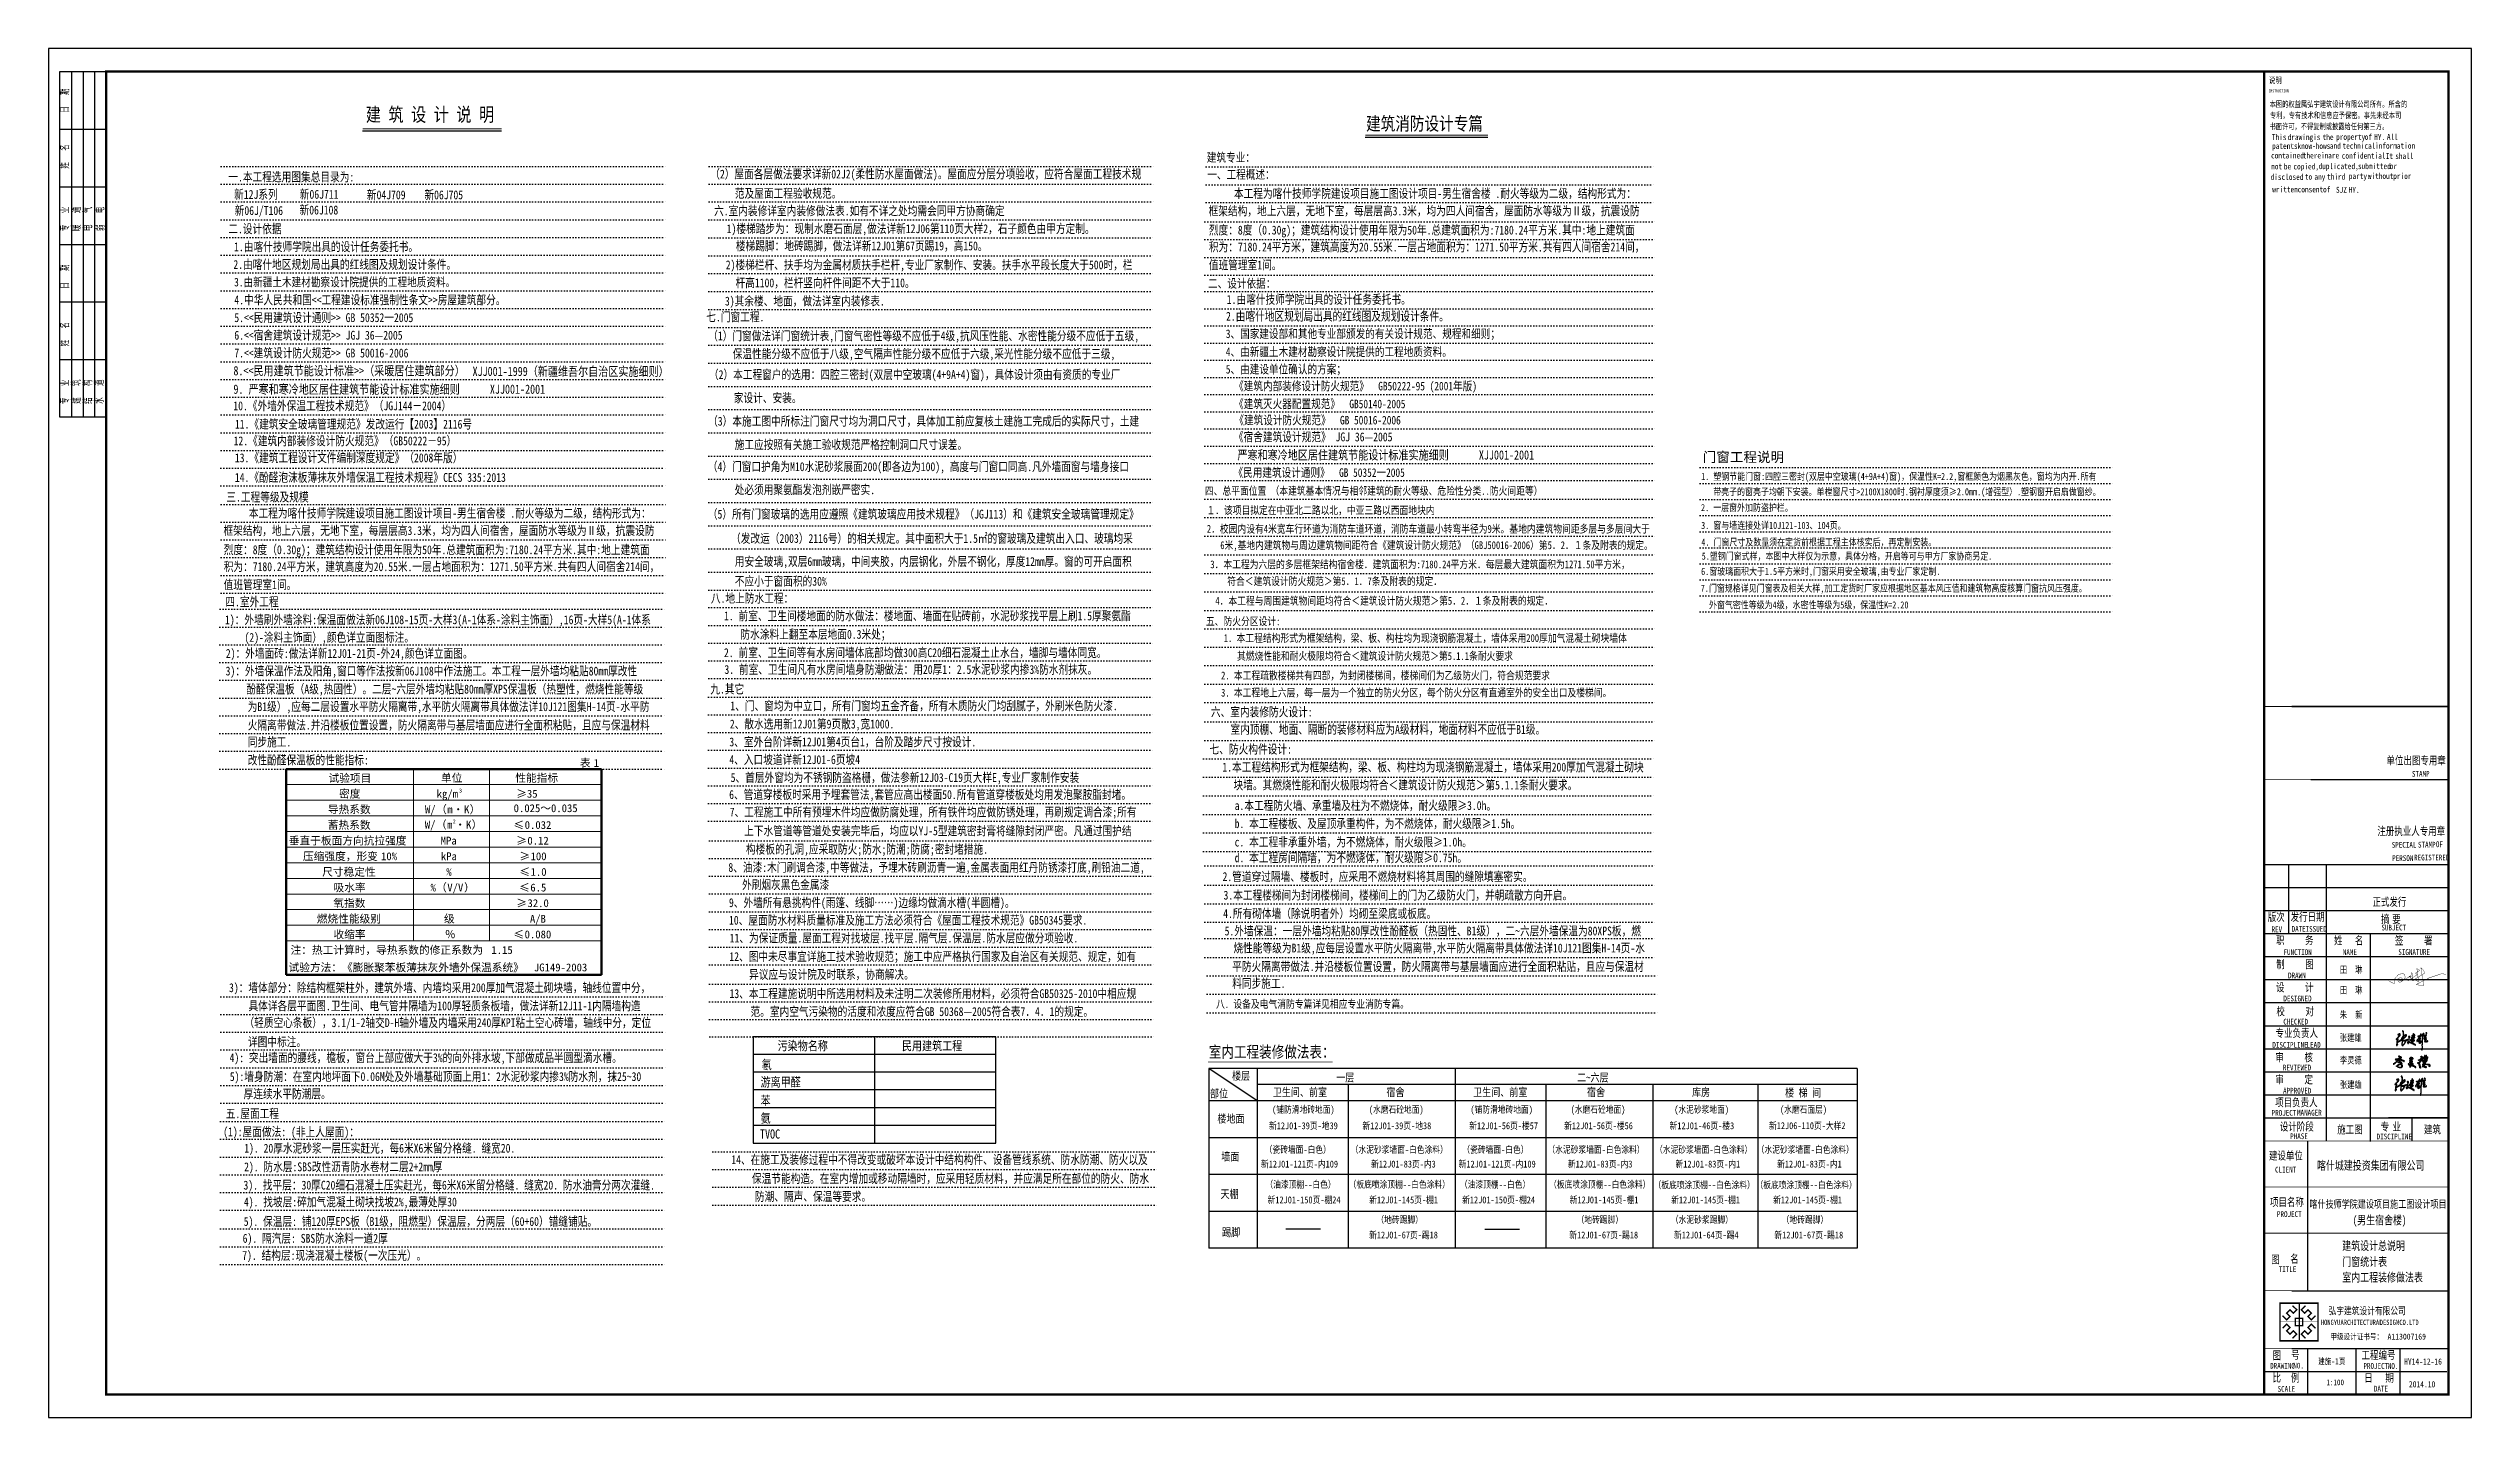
# Model space of a CAD drawing. Extents: x 174641 to 414490, y 73126 to 493158.
# Drawn here: x 174641 to 279741, y 322436 to 381836 of the extents above; entities that cross this region are included whole.
import ezdxf

# ---------------------------------------------------------------- set-up
doc = ezdxf.new("R2010")
doc.units = 0
doc.header["$LTSCALE"] = 1000
doc.header["$MEASUREMENT"] = 0
doc.linetypes.add('DOT2', pattern=[0.125, 0, -0.125])
for name, color, linetype in [('1', 7, 'Continuous'), ('_TCH_MASK', 7, 'Continuous'), ('PUB_TEXT', 7, 'Continuous'), ('PUB_TITLE', 7, 'Continuous'), ('TK', 126, 'Continuous'), ('TWT_TITLE', 7, 'Continuous'), ('文字', 43, 'Continuous'), ('文字和字符', 7, 'Continuous'), ('看线', 3, 'Continuous')]:
    doc.layers.add(name, color=color, linetype=linetype)
doc.layers.add('粗线', color=5, linetype='Continuous', lineweight=70)
doc.layers.add('细线', color=2, linetype='Continuous', lineweight=13)
doc.styles.add('-宋体', font='', dxfattribs={"width": 0.8})
doc.styles.add('-黑体', font='simhei.ttf', dxfattribs={"width": 1.2})
doc.styles.add('_TEL_DIM', font='simhei.ttf', dxfattribs={"width": 0.8, "height": 3.5})
doc.styles.add('DDD', font='simhei.ttf', dxfattribs={"width": 0.8, "height": 1500})
doc.styles.add('FSZ', font='')
doc.styles.get("Standard").update_dxf_attribs({"font": 'gbenor.shx', "bigfont": 'gbcbig.shx'})
doc.styles.add('STYLE3', font='', dxfattribs={"width": 0.7})
doc.styles.add('WMF-宋体0', font='')
doc.styles.add('仿宋', font='')
doc.styles.get('-宋体').set_extended_font_data('SimSun')
doc.styles.get('FSZ').set_extended_font_data('SimSun')
doc.styles.get('STYLE3').set_extended_font_data('SimSun')
doc.styles.get('WMF-宋体0').set_extended_font_data('SimSun')
doc.styles.get('仿宋').set_extended_font_data('SimSun')

msp = doc.modelspace()

# ---------------------------------------------------------------- texts
for s, height, style, width, p in [('INSTRUCTION', 129.153, '-宋体', 0.75, (270942.3, 379930.1)), ('单位出图专用章', 350, '-宋体', 0.75, (276052.9, 350768.8)), ('STAMP', 250, '-宋体', 0.75, (277156.2, 350238.9)), ('注册执业人专用章', 350, '-宋体', 0.75, (275657, 347705.7)), ('SPECIAL', 250, '-宋体', 0.75, (276278.4, 347158)), ('PERSON', 250, '-宋体', 0.75, (276299.9, 346583.8)), ('REGISTERED', 250, '-宋体', 0.75, (277249.2, 346608.4)), ('STAMP', 250, '-宋体', 0.75, (277418.1, 347165.2)), ('OF', 250, '-宋体', 0.75, (278196, 347182.7)), ('正式发行', 350, '-宋体', 0.75, (275441.4, 344633.1)), ('版次', 350, '-宋体', 0.75, (270903.1, 343978)), ('REV', 250, '-宋体', 0.75, (271066.4, 343494)), ('发行日期', 350, '-宋体', 0.75, (271894, 343981.1)), ('DATE', 250, '-宋体', 0.75, (271937.9, 343513.1)), ('ISSUED', 250, '-宋体', 0.75, (272542.4, 343511.4)), ('摘', 350, '-宋体', 0.75, (275813, 343881.1)), ('SUBJECT', 250, '-宋体', 0.75, (275830.9, 343570)), ('要', 350, '-宋体', 0.75, (276301.1, 343881.1)), ('职     务', 350, '-宋体', 0.75, (271258.3, 342973.5)), ('FUNCTION', 250, '-宋体', 0.75, (271585.4, 342503.6)), ('姓   名', 350, '-宋体', 0.75, (273776.3, 342958.2)), ('NAME', 250, '-宋体', 0.75, (274157.5, 342507.4)), ('签     署', 350, '-宋体', 0.75, (276419.1, 342957.3)), ('SIGNATURE', 250, '-宋体', 0.75, (276563.4, 342508.4)), ('制     图', 350, '-宋体', 0.75, (271270.6, 341926.6)), ('DRAWN', 250, '-宋体', 0.75, (271782.3, 341492.7)), ('田  琳', 300, '-宋体', 0.75, (274027.4, 341715.6)), ('设     计', 350, '-宋体', 0.75, (271260.3, 340925.8)), ('DESIGNED', 250, '-宋体', 0.75, (271579.4, 340492.8)), ('田  琳', 300, '-宋体', 0.75, (274027.4, 340834.8)), ('校     对', 350, '-宋体', 0.75, (271276.5, 339885.7)), ('CHECKED', 250, '-宋体', 0.75, (271578, 339488.4)), ('朱  新', 300, '-宋体', 0.75, (274027.4, 339768.5)), ('DISCIPLINE', 250, '-宋体', 0.75, (271101.5, 338481.1)), ('专业负责人', 350, '-宋体', 0.75, (271240.3, 338942.4)), ('LEAD', 250, '-宋体', 0.75, (272584.1, 338482.5)), ('张建雄', 300, '-宋体', 0.75, (274027.4, 338768.5)), ('楼层', 350, '-黑体', 0.8, (225978.6, 337086.6)), ('一层', 350, '-黑体', 0.8, (230497.3, 337013.9)), ('二~六层', 350, '-黑体', 0.8, (240944.1, 337013.9)), ('审     核', 350, '-宋体', 0.75, (271231.1, 337889.9)), ('REVIEWED', 250, '-宋体', 0.75, (271560, 337495.4)), ('李灵德', 300, '-宋体', 0.75, (274033.8, 337791.4)), ('部位', 350, '-黑体', 0.8, (225020.9, 336315.3)), ('卫生间、前室', 350, '-黑体', 0.8, (227746.4, 336376.9)), ('宿舍', 350, '-黑体', 0.8, (232675, 336376.9)), ('卫生间、前室', 350, '-黑体', 0.8, (236437.7, 336376.9)), ('宿舍', 350, '-黑体', 0.8, (241375.5, 336376.9)), ('库房', 350, '-黑体', 0.8, (245931.2, 336376.9)), ('楼 梯 间', 350, '-黑体', 0.8, (249969.9, 336356.5)), ('项目负责人', 350, '-宋体', 0.75, (271222.9, 335934.9)), ('审     定', 350, '-宋体', 0.75, (271231.1, 336926)), ('APPROVED', 250, '-宋体', 0.75, (271566.6, 336491.9)), ('张建雄', 300, '-宋体', 0.75, (274031.4, 336728.6)), ('楼地面', 350, '-黑体', 0.8, (225342.8, 335230.5)), ('新12J01-39页-地39', 300, '-黑体', 0.8, (227581.2, 334946.5)), ('(铺防滑地砖地面)', 300, '-黑体', 0.8, (227717.8, 335653)), ('新12J01-39页-地38', 300, '-黑体', 0.8, (231635.1, 334946.5)), ('(水磨石砼地面)', 300, '-黑体', 0.8, (231914.5, 335653)), ('新12J01-56页-楼57', 300, '-黑体', 0.8, (236266.1, 334946.5)), ('(铺防滑地砖地面)', 300, '-黑体', 0.8, (236316.5, 335653)), ('新12J01-56页-楼56', 300, '-黑体', 0.8, (240382.4, 334946.5)), ('(水磨石砼地面)', 300, '-黑体', 0.8, (240665.7, 335653)), ('新12J01-46页-楼3', 300, '-黑体', 0.8, (244956.6, 334946.5)), ('(水泥砂浆地面)', 300, '-黑体', 0.8, (245159, 335653)), ('新12J06-110页-大样2', 300, '-黑体', 0.8, (249268.1, 334949.3)), ('(水磨石面层)', 300, '-黑体', 0.8, (249746.2, 335653)), ('PROJECT', 250, '-宋体', 0.75, (271069.9, 335530.9)), ('设计阶段', 350, '-宋体', 0.75, (271427.1, 334884.9)), ('MANAGER', 250, '-宋体', 0.75, (272172.4, 335537.4)), ('专', 350, '-宋体', 0.75, (275798.6, 334879.1)), ('业', 350, '-宋体', 0.75, (276316.1, 334878)), ('（瓷砖墙面-白色）', 300, '-黑体', 0.8, (227394.3, 333915.4)), ('（水泥砂浆墙面-白色涂料）', 300, '-黑体', 0.8, (231125.3, 333915.4)), ('（瓷砖墙面-白色）', 300, '-黑体', 0.8, (235968.2, 333915.4)), ('（水泥砂浆墙面-白色涂料）', 300, '-黑体', 0.8, (239658.8, 333915.4)), ('（水泥砂浆墙面-白色涂料）', 300, '-黑体', 0.8, (244327.8, 333915.4)), ('（水泥砂浆墙面-白色涂料）', 300, '-黑体', 0.8, (248734.6, 333915.4)), ('PHASE', 250, '-宋体', 0.75, (271875.6, 334515.7)), ('施工图', 350, '-宋体', 0.75, (273915.1, 334756.6)), ('DISCIPLINE', 250, '-宋体', 0.75, (275624.5, 334505.2)), ('建筑', 350, '-宋体', 0.75, (277675.5, 334759.9)), ('墙面', 350, '-黑体', 0.8, (225513.1, 333582)), ('新12J01-121页-内109', 300, '-黑体', 0.8, (227233.1, 333285.1)), ('新12J01-83页-内3', 300, '-黑体', 0.8, (232010.5, 333285.1)), ('新12J01-121页-内109', 300, '-黑体', 0.8, (235807, 333285.1)), ('新12J01-83页-内3', 300, '-黑体', 0.8, (240544.1, 333285.1)), ('新12J01-83页-内1', 300, '-黑体', 0.8, (245214.1, 333285.1)), ('新12J01-83页-内1', 300, '-黑体', 0.8, (249620.9, 333285.1)), ('建设单位', 350, '-宋体', 0.75, (270954.1, 333625)), ('CLIENT', 250, '-宋体', 0.75, (271218.3, 333067.2)), ('喀什城建投资集团有限公司', 370.273, '-宋体', 0.75, (273035.5, 333187.1)), ('天棚', 350, '-黑体', 0.8, (225479.3, 331959.9)), ('（油漆顶棚--白色）', 300, '-黑体', 0.8, (227425.5, 332402.1)), ('（板底喷涂顶棚--白色涂料）', 300, '-黑体', 0.8, (231034.9, 332402.1)), ('（油漆顶棚--白色）', 300, '-黑体', 0.8, (235863.6, 332402.1)), ('（板底喷涂顶棚--白色涂料）', 300, '-黑体', 0.8, (239730.4, 332402.1)), ('（板底喷涂顶棚--白色涂料）', 300, '-黑体', 0.8, (244261.3, 332381.8)), ('（板底喷涂顶棚--白色涂料）', 300, '-黑体', 0.8, (248683.2, 332381.8)), ('新12J01-150页-棚24', 300, '-黑体', 0.8, (227520.1, 331731.4)), ('新12J01-145页-棚1', 300, '-黑体', 0.8, (231928, 331731.4)), ('   （地砖踢脚）', 300, '-黑体', 0.8, (231700.2, 330872.9)), ('新12J01-150页-棚24', 300, '-黑体', 0.8, (235958.2, 331731.4)), ('新12J01-145页-棚1', 300, '-黑体', 0.8, (240623.5, 331731.4)), ('   （地砖踢脚）', 300, '-黑体', 0.8, (240384.8, 330872.9)), ('新12J01-145页-棚1', 300, '-黑体', 0.8, (245026, 331731.4)), ('   （水泥砂浆踢脚）', 300, '-黑体', 0.8, (244475.1, 330872.9)), ('新12J01-145页-棚1', 300, '-黑体', 0.8, (249448, 331731.4)), ('   （地砖踢脚）', 300, '-黑体', 0.8, (249279.3, 330872.9)), ('项目名称', 350, '-宋体', 0.75, (270998.5, 331609)), ('PROJECT', 250, '-宋体', 0.75, (271301.1, 331138.1)), ('喀什技师学院建设项目施工图设计项目', 333.245, '-宋体', 0.75, (272709.6, 331532.7)), ('(男生宿舍楼)', 370.27, '-宋体', 0.75, (274591.7, 330813.6)), ('踢脚', 350, '-黑体', 0.8, (225546.5, 330299.5)), ('新12J01-67页-踢18', 300, '-黑体', 0.8, (231924, 330206.7)), ('新12J01-67页-踢18', 300, '-黑体', 0.8, (240608.7, 330206.7)), ('新12J01-64页-踢4', 300, '-黑体', 0.8, (245147.2, 330206.7)), ('新12J01-67页-踢18', 300, '-黑体', 0.8, (249503.1, 330206.7)), ('建筑设计总说明', 370.27, '-宋体', 0.75, (274132.4, 329703.5)), ('图', 350, '-宋体', 0.75, (271049.8, 329119.2)), ('TITLE', 250, '-宋体', 0.75, (271376.3, 328752.6)), ('名', 350, '-宋体', 0.75, (271879.2, 329144.4)), ('门窗统计表', 370.27, '-宋体', 0.75, (274132.4, 329006.9)), ('室内工程装修做法表', 370.27, '-宋体', 0.75, (274132.4, 328333.4)), ('DRAWING', 250, '-宋体', 0.75, (271005.6, 324555.8)), ('图', 350, '-宋体', 0.75, (271108.4, 324957)), ('号', 350, '-宋体', 0.75, (271920.2, 324981.1)), ('N0.', 250, '-宋体', 0.75, (272009.8, 324566.5)), ('建施-1页', 267.73, '-宋体', 0.75, (273093.9, 324742.2)), ('工程编号', 350, '-宋体', 0.75, (274969.8, 324969.4)), ('PROJECT', 250, '-宋体', 0.75, (275053, 324548.7)), ('NO.', 250, '-宋体', 0.75, (276111, 324546.3)), ('HY14-12-16', 267.73, '-宋体', 0.75, (276817.9, 324733.3)), ('比', 350, '-宋体', 0.75, (271110.3, 323991.5)), ('SCALE', 250, '-宋体', 0.75, (271328.4, 323553.4)), ('例', 350, '-宋体', 0.75, (271908.6, 323985.6)), ('1:100', 250, '-宋体', 0.75, (273445.1, 323840.4)), ('日', 350, '-宋体', 0.75, (275086.2, 323982.6)), ('DATE', 250, '-宋体', 0.75, (275506.1, 323564.9)), ('期', 350, '-宋体', 0.75, (276001.2, 323985.1)), ('2014.10', 267.73, '-宋体', 0.75, (277024, 323747.1))]:
    msp.add_text(s, height=height, dxfattribs=dict(style=style, width=width)).set_placement(p)
at = {"color": 7, "style": 'FSZ'}
msp.add_text('门窗工程说明', height=430.89, dxfattribs=at).set_placement((246396.3, 363893.5, -19466.1))
at = {"layer": 'PUB_TEXT'}
for s, height, style, p in [('表', 340.3, 'WMF-宋体0', (197690.2, 350666.8)), ('试验项目', 340.25, 'WMF-宋体0', (186787.2, 350008.3)), ('单位', 340.25, 'WMF-宋体0', (191664.4, 350018.9)), ('性能指标', 340.25, 'WMF-宋体0', (194889.2, 350016.7)), ('1', 340.3, 'WMF-宋体0', (198295.1, 350666.8)), ('导热系数', 340.25, 'WMF-宋体0', (186761.7, 348652.2)), ('密度', 340.25, 'WMF-宋体0', (187244.6, 349330.3)), ('W/', 340.25, 'WMF-宋体0', (190972.1, 348652.2)), ('kg/m', 340.25, 'WMF-宋体0', (191480.1, 349330.3)), ('（', 340.3, 'WMF-宋体0', (191456, 348652.2)), ('3', 170.1, 'WMF-宋体0', (192447.9, 349554.3)), ('K', 340.3, 'WMF-宋体0', (192665.8, 348652.2)), ('）', 340.3, 'WMF-宋体0', (192907.7, 348652.2)), ('0.025～0.035', 340.253, 'WMF-宋体0', (194817.3, 348704.2)), ('≥35', 340.25, 'WMF-宋体0', (194931, 349330.3)), ('蓄热系数', 340.25, 'WMF-宋体0', (186756.9, 347974.2)), ('W/', 340.25, 'WMF-宋体0', (190964.1, 347988.4)), ('（', 340.3, 'WMF-宋体0', (191448, 347988.4)), ('m', 340.3, 'WMF-宋体0', (191931.9, 347988.4)), ('m', 340.3, 'WMF-宋体0', (191939.9, 348652.2)), ('2', 170.1, 'WMF-宋体0', (192173.9, 348212.4)), ('·', 340.3, 'WMF-宋体0', (192181.9, 348652.2)), ('·', 340.3, 'WMF-宋体0', (192267.4, 347988.4)), ('K', 340.3, 'WMF-宋体0', (192751.4, 347988.4)), ('）', 340.3, 'WMF-宋体0', (192993.3, 347988.4)), ('≤', 340.3, 'WMF-宋体0', (194812.8, 347974.2)), ('0.032', 340.25, 'WMF-宋体0', (195296.7, 347974.2)), ('垂直于板面方向抗拉强度', 340.253, 'WMF-宋体0', (185066.1, 347296.2)), ('压缩强度，形变', 340.25, 'WMF-宋体0', (185679.5, 346618.2)), ('10%', 340.25, 'WMF-宋体0', (189066.9, 346618.2)), ('MPa', 340.25, 'WMF-宋体0', (191654.5, 347296.2)), ('kPa', 340.25, 'WMF-宋体0', (191660.1, 346618.2)), ('≥', 340.3, 'WMF-宋体0', (194931, 347296.2)), ('≥', 340.3, 'WMF-宋体0', (195068, 346618.2)), ('0.12', 340.25, 'WMF-宋体0', (195414.9, 347296.2)), ('100', 340.25, 'WMF-宋体0', (195551.9, 346618.2)), ('尺寸稳定性', 340.25, 'WMF-宋体0', (186515, 345940.2)), ('%', 340.3, 'WMF-宋体0', (191897.4, 345940.2)), ('≤', 340.3, 'WMF-宋体0', (195068, 345940.2)), ('1.0', 340.25, 'WMF-宋体0', (195551.9, 345940.2)), ('氧指数', 340.25, 'WMF-宋体0', (186996.1, 344584.1)), ('吸水率', 340.25, 'WMF-宋体0', (187006.5, 345262.1)), ('%', 340.3, 'WMF-宋体0', (191214, 345262.1)), ('（', 340.3, 'WMF-宋体0', (191456, 345262.1)), ('V/V', 340.25, 'WMF-宋体0', (191939.9, 345262.1)), ('）', 340.3, 'WMF-宋体0', (192665.8, 345262.1)), ('≥', 340.3, 'WMF-宋体0', (194933.8, 344584.1)), ('≤', 340.3, 'WMF-宋体0', (195058.5, 345262.1)), ('32.0', 340.25, 'WMF-宋体0', (195417.7, 344584.1)), ('6.5', 340.25, 'WMF-宋体0', (195542.5, 345262.1)), ('燃烧性能级别', 340.25, 'WMF-宋体0', (186278.7, 343906.1)), ('级', 340.3, 'WMF-宋体0', (191796.2, 343906.1)), ('A/B', 340.25, 'WMF-宋体0', (195524.5, 343906.1)), ('注：热工计算时，导热系数的修正系数为', 340.253, 'WMF-宋体0', (185141, 342550.1)), ('收缩率', 340.25, 'WMF-宋体0', (187004.6, 343228.1)), ('％', 340.3, 'WMF-宋体0', (191836.9, 343228.1)), ('1.15', 340.25, 'WMF-宋体0', (193851.5, 342550.1)), ('≤', 340.3, 'WMF-宋体0', (194810, 343228.1)), ('0.080', 340.25, 'WMF-宋体0', (195293.9, 343228.1)), ('试验方法：《膨胀聚苯板薄抹灰外墙外保温系统》', 340.253, '仿宋', (185052.2, 341794.8)), ('JG149-2003', 340.25, '仿宋', (195698.3, 341794.8))]:
    msp.add_text(s, height=height, dxfattribs=dict(at, style=style)).set_placement(p)
at = {"layer": 'PUB_TEXT', "style": '-黑体', "width": 0.8}
msp.add_text('室内工程装修做法表：', height=500, dxfattribs=at).set_placement((224969.2, 338051.1))
at = {"layer": 'TK', "color": 9}
for s, height, style, width, p in [('说明', 265.82, '-宋体', 0.75, (270951.4, 380321.3)), ('弘宇建筑设计有限公司', 318.99, '-宋体', 0.75, (273540.7, 326909.5)), ('HONGYU', 227.85, '-宋体', 0.75, (273207.9, 326454.9, 0)), ('甲级设计证书号：', 255.08, '_TEL_DIM', 0.8, (273619.5, 325821.7)), ('ARCHITECTURAL', 227.848, '-宋体', 0.75, (274058.5, 326454.9, 0)), ('DESIGN', 227.85, '-宋体', 0.75, (275759.8, 326454.9, 0)), ('A113007169', 255.08, '_TEL_DIM', 0.8, (276098.4, 325821.7)), ('CO.LTD', 227.85, '-宋体', 0.75, (276610.4, 326454.9, 0))]:
    msp.add_text(s, height=height, dxfattribs=dict(at, style=style, width=width)).set_placement(p)
at = {"layer": 'TK', "style": '-宋体', "width": 0.75}
for s, height, p in [('本图的权益属弘宇建筑设计有限公司所有。所含的', 258.228, (270986.1, 379291)), ('书面许可，不得复制或披露给任何第三方。', 258.228, (270978.6, 378323.7)), ('专利，专有技术和信息应予保密。事先未经本司', 258.228, (270999.2, 378806.6)), ('contained', 258.23, (271044.6, 377064.1)), ('This', 258.23, (271078.5, 377861.4)), ('patents', 258.23, (271090.4, 377477.3)), ('drawing', 258.23, (271767.1, 377861.4)), ('know-hows', 258.23, (272192.1, 377477.3)), ('therein', 258.23, (272421.8, 377064.1)), ('is', 258.23, (272868.9, 377861.4)), ('the', 258.23, (273282.1, 377861.4)), ('and', 258.23, (273595.3, 377481.8)), ('property', 258.23, (273866.8, 377871)), ('confidential.', 258.228, (274112.6, 377054)), ('technical', 258.23, (274146.2, 377481.8)), ('of', 258.23, (275106.3, 377871)), ('HY.', 258.23, (275519.4, 377871)), ('information', 258.228, (275555, 377486.3)), ('All', 258.23, (276070.3, 377871)), ('shall', 258.23, (276432, 377039.4)), ('disclosed', 258.23, (271026, 376131.3)), ('not', 258.23, (271051.5, 376588.1)), ('be', 258.23, (271602.4, 376588.1)), ('copied,', 258.23, (272015.6, 376588.1)), ('to', 258.23, (272511.1, 376141.2)), ('any', 258.23, (272924.3, 376141.2)), ('duplicated,', 258.228, (273107.2, 376599.8)), ('third', 258.23, (273475.2, 376141.2)), ('are', 258.23, (273523.6, 377064.1)), ('party', 258.23, (274417.3, 376172.7)), ('submitted', 258.23, (274816.1, 376601.7)), ('without', 258.23, (275243.6, 376172.7)), ('It', 258.23, (276018.8, 377039.4)), ('or', 258.23, (276193.3, 376601.7)), ('prior', 258.23, (276345.4, 376172.7)), ('written', 258.23, (271097.5, 375592.7)), ('consent', 258.23, (272199.3, 375592.7)), ('of', 258.23, (273301.1, 375592.7)), ('SJZ', 258.23, (273861.4, 375574.2)), ('HY.', 258.23, (274412.2, 375574.2))]:
    msp.add_text(s, height=height, dxfattribs=at).set_placement(p)
at = {"layer": '文字', "style": 'DDD', "width": 0.8}
for s, p in [('1. 塑钢节能门窗:四腔三密封(双层中空玻璃(4+9A+4)窗)，保温性K=2.2,窗框颜色为烟黑灰色，窗均为内开.所有', (246326.9, 363113.7, -19466.1)), ('带亮子的窗亮子均朝下安装。单樘窗尺寸>2100X1800时.钢衬厚度须≥2.0mm.(增强型）.塑钢窗开启扇做窗纱。', (246849.4, 362449.3, -19466.1)), ('2. 一层窗外加防盗护栏。', (246320.9, 361764.8, -19466.1)), ('3. 窗与墙连接处详10J121-103、104页。', (246326.9, 360988.7, -19466.1)), ('4. 门窗尺寸及数量须在定货前根据工程主体核实后，再定制安装。', (246335.5, 360262.7, -19466.1)), ('5.塑钢门窗式样，本图中大样仅为示意，具体分格，开启等可与甲方厂家协商另定.', (246351.9, 359656, -11706.8)), ('7.门窗规格详见门窗表及相关大样,加工定货时厂家应根据地区基本风压值和建筑物高度核算门窗抗风压强度。', (246311.1, 358263.9, -2203.3)), ('6.窗玻璃面积大于1.5平方米时,门窗采用安全玻璃,由专业厂家定制.', (246325.3, 358993.4, -11706.8)), ('外窗气密性等级为4级，水密性等级为5级，保温性K=2.20', (246665.9, 357539.8, -2203.3))]:
    msp.add_text(s, height=308, dxfattribs=at).set_placement(p)
at = {"layer": '看线', "color": 3, "style": 'STYLE3', "width": 0.8}
for s, height, p in [('建 筑 设 计 说 明', 600, (188407.7, 378669.8)), ('建筑消防设计专篇', 580.88, (231791.2, 378283.9, -31331.5)), ('建筑专业：', 372.73, (224883.4, 376919.7, -31331.5)), ('一.本工程选用图集总目录为:', 385, (182444.8, 376069.6)), ('（2）屋面各层做法要求详新02J2(柔性防水屋面做法)。屋面应分层分项验收，应符合屋面工程技术规', 385, (203345.1, 376194.2)), ('一、工程概述：', 372.73, (224904.7, 376179, -31331.5)), ('新12J系列', 385, (182695.4, 375311.6)), ('新06J711', 385, (185542.6, 375315.3)), ('新04J709', 385, (188452.5, 375292.1)), ('新06J705', 385, (190947.9, 375292.1)), ('范及屋面工程验收规范。', 385, (204413.8, 375355.5)), ('    本工程为喀什技师学院建设项目施工图设计项目-男生宿舍楼 .耐火等级为二级，结构形式为：', 385, (225224, 375351.4, -31331.5)), ('二.设计依据', 385, (182441.5, 373818.6)), ('新06J/T106', 385, (182718.6, 374611.5)), ('新06J108', 385, (185532.5, 374634.6)), ('六.室内装修详室内装修做法表.如有不详之处均需会同甲方协商确定', 385, (203510.7, 374599.4)), ('1)楼梯踏步为：现制水磨石面层,做法详新12J06第110页大样2，石子颜色由甲方定制。', 385, (204059.7, 373823.8)), ('框架结构，地上六层，无地下室，每层层高3.3米，均为四人间宿舍，屋面防水等级为Ⅱ级，抗震设防', 385, (224962.3, 374595.5, -31331.5)), ('烈度：8度（0.30g)；建筑结构设计使用年限为50年.总建筑面积为:7180.24平方米.其中:地上建筑面', 385, (224972.5, 373763.8, -31331.5)), ('1.由喀什技师学院出具的设计任务委托书。', 385, (182693.6, 373040.1, -19505)), ('楼梯踢脚：地砖踢脚，做法详新12J01第67页踢19，高150。', 385, (204458, 373076.3)), ('积为：7180.24平方米，建筑高度为20.55米.一层占地面积为：1271.50平方米.共有四人间宿舍214间，', 385, (224972.5, 373029.3, -31331.5)), ('2.由喀什地区规划局出具的红线图及规划设计条件。', 385, (182662.8, 372271.1, -19505)), ('2)楼梯栏杆、扶手均为金属材质扶手栏杆,专业厂家制作、安装。扶手水平段长度大于500时，栏', 385, (204019.9, 372254.6)), ('值班管理室1间。', 385, (224972.5, 372248.1, -31331.5)), ('4.中华人民共和国<<工程建设标准强制性条文>>房屋建筑部分。', 385, (182703.6, 370733.5)), ('3)其余楼、地面，做法详室内装修表.', 385, (203983.8, 370684)), ('杆高1100，栏杆竖向杆件间距不大于110。', 385, (204442.5, 371475.3)), ('二、设计依据：', 372.73, (224937.2, 371453.2, -31331.5)), ('1.由喀什技师学院出具的设计任务委托书。', 385, (225749.5, 370754.9, -50836.5)), ('5.<<民用建筑设计通则>> GB 50352一2005', 385, (182703.6, 369964.7)), ('七.门窗工程.', 385, (203173.2, 369994.5)), ('2.由喀什地区规划局出具的红线图及规划设计条件。', 385, (225718.7, 370024.5, -50836.5)), ('6.<<宿舍建筑设计规范>> JGJ 36—2005', 385, (182703.6, 369202)), ('（1）门窗做法详门窗统计表,门窗气密性等级不应低于4级,抗风压性能、水密性能分级不应低于五级,', 385, (203256.7, 369174)), ('3、国家建设部和其他专业部颁发的有关设计规范、规程和细则；', 372.732, (225708, 369271.2, -31331.5)), ('8.<<民用建筑节能设计标准>>（采暖居住建筑部分）            ', 400, (182663.7, 367655.3)), ('XJJ001-1999（新疆维吾尔自治区实施细则）', 400, (193036, 367626.5)), ('（2）本工程窗户的选用：四腔三密封(双层中空玻璃(4+9A+4)窗)，具体设计须由有资质的专业厂', 385, (203289.7, 367493.7, -31331.5)), ('保温性能分级不应低于八级,空气隔声性能分级不应低于六级,采光性能分级不应低于三级,', 385, (204322.5, 368394.2)), ('5、由建设单位确认的方案；', 372.732, (225708, 367731.4, -31331.5)), ('9. 严寒和寒冷地区居住建筑节能设计标准实施细则      XJJ001-2001       ', 400, (182663.7, 366853.2)), ('家设计、安装。', 385, (204366.6, 366483.6, -31331.5)), ('《建筑内部装修设计防火规范》  GB50222-95 (2001年版)', 372.732, (226068, 367001, -31331.5)), ('（3）本施工图中所标注门窗尺寸均为洞口尺寸，具体加工前应复核土建施工完成后的实际尺寸，土建', 385, (203252.9, 365472.7, -31331.5)), ('《建筑灭火器配置规范》  GB50140-2005', 372.732, (226068, 366226.6, -31331.5)), ('《建筑设计防火规范》  GB 50016-2006', 372.732, (226079.9, 365523.8, -31331.5)), ('施工应按照有关施工验收规范严格控制洞口尺寸误差。', 385, (204404.7, 364453.5, -31331.5)), ('《宿舍建筑设计规范》 JGJ 36—2005', 385, (226057.4, 364789.7)), ('（4）门窗口护角为M10水泥砂浆展面200(即各边为100), 高度与门窗口同高.凡外墙面窗与墙身接口', 385, (203240.5, 363498.8, -31331.5)), (' 严寒和寒冷地区居住建筑节能设计标准实施细则      XJJ001-2001       ', 400, (225995.3, 364000.5)), ('《民用建筑设计通则》  GB 50352一2005', 372.732, (226039.7, 363247.7, -31331.5)), ('三.工程等级及规模', 385, (182355.8, 362179.3)), ('处必须用聚氨酯发泡剂嵌严密实.', 385, (204403.8, 362498.6, -31331.5)), ('四、总平面位置 （本建筑基本情况与相邻建筑的耐火等级、危险性分类..防火间距等）', 340, (224798.4, 362472.4, -31331.5)), ('    本工程为喀什技师学院建设项目施工图设计项目-男生宿舍楼 .耐火等级为二级，结构形式为：', 385, (182493.3, 361482.1)), ('（5）所有门窗玻璃的选用应遵照《建筑玻璃应用技术规程》（JGJ113）和《建筑安全玻璃管理规定》', 385, (203240.5, 361439.9, -31331.5)), ('１．该项目拟定在中亚北二路以北，中亚三路以西面地块内', 340, (224866.9, 361629, -31331.5)), ('框架结构，地上六层，无地下室，每层层高3.3米，均为四人间宿舍，屋面防水等级为Ⅱ级，抗震设防', 385, (182231.5, 360726.2)), ('（发改运（2003）2116号）的相关规定。其中面积大于1.5㎡的窗玻璃及建筑出入口、玻璃均采', 385, (204248.3, 360385.2, -31331.5)), ('2．校园内设有4米宽车行环道为消防车道环道，消防车道最小转弯半径为9米。基地内建筑物间距多层与多层间大于', 340, (224885.6, 360823.7, -31331.5)), ('6米,基地内建筑物与周边建筑物间距符合《建筑设计防火规范》（GBJ50016-2006）第5．2．１条及附表的规定。', 340, (225468.2, 360114.9, -31331.5)), ('积为：7180.24平方米，建筑高度为20.55米.一层占地面积为：1271.50平方米.共有四人间宿舍214间，', 385, (182241.8, 359160)), ('烈度：8度（0.30g)；建筑结构设计使用年限为50年.总建筑面积为:7180.24平方米.其中:地上建筑面', 385, (182241.8, 359894.5)), ('用安全玻璃,双层6mm玻璃，中间夹胶，内层钢化，外层不钢化，厚度12mm厚。窗的可开启面积', 385, (204410.3, 359384.7, -31331.5)), ('3．本工程为六层的多层框架结构宿舍楼．建筑面积为:7180.24平方米．每层最大建筑面积为1271.50平方米，', 340, (225037, 359282.6, -31331.5)), ('值班管理室1间。', 385, (182241.8, 358378.8)), ('不应小于窗面积的30%%%', 385, (204410.3, 358526.9, -31331.5)), ('符合＜建筑设计防火规范＞第5．1．7条及附表的规定．', 340, (225771.8, 358552.3, -31331.5)), ('四.室外工程', 385, (182314.1, 357636.4)), ('八.地上防水工程：', 385, (203374.5, 357788.2)), ('1. 前室、卫生间楼地面的防水做法：楼地面、墙面在贴砖前，水泥砂浆找平层上刷1.5厚聚氨酯', 385, (203945.7, 357025.3)), ('4．本工程与周围建筑物间距均符合＜建筑设计防火规范＞第5．2．１条及附表的规定．', 340, (225254.8, 357701.2, -31331.5)), ('1)：外墙刷外墙涂料:保温面做法新06J108-15页-大样3(A-1体系-涂料主饰面）,16页-大样5(A-1体系', 385, (182299.8, 356858.1)), ('(2)-涂料主饰面）,颜色详立面图标注。', 385, (183145.7, 356092.2)), ('防水涂料上翻至本层地面0.3米处；', 385, (204655, 356225.5)), ('五、防火分区设计:', 340, (224844.6, 356811.8, -31331.5)), ('1. 本工程结构形式为框架结构，梁、板、构柱均为现浇钢筋混凝土，墙体采用200厚加气混凝土砌块墙体', 340, (225619.5, 356085.3, -31331.5)), ('2)：外墙面砖:做法详新12J01-21页-外24,颜色详立面图。', 385, (182335.2, 355397.1)), ('2. 前室、卫生间等有水房间墙体底部均做300高C20细石混凝土止水台，墙脚与墙体同宽。', 385, (203943, 355429.4)), ('其燃烧性能和耐火极限均符合＜建筑设计防火规范＞第5.1.1条耐火要求', 340, (226193.8, 355305.6, -31331.5)), ('3)：外墙保温作法及阳角,窗口等作法按新06J108中作法施工。本工程一层外墙均粘贴80mm厚改性', 385, (182325.1, 354633.1)), ('酚醛保温板（A级,热固性）。二层~六层外墙均粘贴80mm厚XPS保温板（热塑性，燃烧性能等级', 385, (183220, 353848.6)), ('九.其它', 385, (203347.8, 353847.3)), ('3. 前室、卫生间凡有水房间墙身防潮做法：用20厚1：2.5水泥砂浆内掺3%%%防水剂抹灰。', 385, (203960.5, 354700.4)), ('2. 本工程疏散楼梯共有四部，为封闭楼梯间，楼梯间们为乙级防火门，符合规范要求', 340, (225503.2, 354463.6, -31331.5)), ('为B1级）,应每二层设置水平防火隔离带,水平防火隔离带具体做法详10J121图集H-14页-水平防', 385, (183284, 353085.9)), ('1、门、窗均为中立口，所有门窗均五金齐备，所有木质防火门均刮腻子，外刷米色防火漆.', 385, (204216.1, 353123.5)), ('六、室内装修防火设计:', 385, (225060.7, 352856.8, -31331.5)), ('3. 本工程地上六层，每一层为一个独立的防火分区，每个防火分区有直通室外的安全出口及楼梯间。', 340, (225503.2, 353717.1, -31331.5)), ('火隔离带做法.并沿楼板位置设置，防火隔离带与基层墙面应进行全面积粘贴，且应与保温材料', 385, (183284, 352286.6)), ('2、散水选用新12J01第9页散3,宽1000.', 385, (204195.8, 352334)), ('   室内顶棚、地面、隔断的装修材料应为A级材料，地面材料不应低于B1级。', 385, (225279.7, 352099.8, -31331.5)), ('改性酚醛保温板的性能指标:', 385, (183284, 350770.6)), ('同步施工.', 385, (183284, 351554.9)), ('4、入口坡道详新12J01-6页坡4', 385, (204174, 350787.7)), ('3、室外台阶详新12J01第4页台1，台阶及踏步尺寸按设计.', 385, (204175.4, 351556.8)), ('七、防火构件设计:', 385, (225004.2, 351241.3, -31331.5)), ('5、首层外窗均为不锈钢防盗格栅，做法参新12J03-C19页大样E,专业厂家制作安装', 385, (204231.7, 350009)), ('1.本工程结构形式为框架结构，梁、板、构柱均为现浇钢筋混凝土，墙体采用200厚加气混凝土砌块', 385, (225560.6, 350465.6, -31331.5)), ('块墙。其燃烧性能和耐火极限均符合＜建筑设计防火规范＞第5.1.1条耐火要求。', 385, (226044.4, 349685.9, -31331.5)), ('6、管道穿楼板时采用予埋套管法,套管应高出楼面50.所有管道穿楼板处均用发泡聚胺脂封堵。', 385, (204166.7, 349272.8)), ('7、工程施工中所有预埋木件均应做防腐处理，所有铁件均应做防锈处理，再刷规定调合漆;所有', 385, (204190.9, 348514.2)), ('a.本工程防火墙、承重墙及柱为不燃烧体，耐火级限≥3.0h。', 385, (226091.8, 348797, -31331.5)), ('上下水管道等管道处安装完毕后，均应以YJ-5型建筑密封膏将缝隙封闭严密。凡通过围护结', 385, (204818.5, 347697.4)), ('b. 本工程楼板、及屋顶承重构件，为不燃烧体，耐火级限≥1.5h。', 385, (226091.8, 348012.9, -31331.5)), ('构楼板的孔洞,应采取防火;防水;防潮;防腐;密封堵措施.', 385, (204894.2, 346900.1)), ('d. 本工程房间隔墙，为不燃烧体，耐火级限≥0.75h。', 385, (226091.8, 346530.8, -31331.5)), ('c. 本工程非承重外墙，为不燃烧体，耐火级限≥1.0h。', 385, (226091.8, 347212.9, -31331.5)), ('8、油漆:木门刷调合漆,中等做法，予埋木砖刷沥青一遍,金属表面用红丹防锈漆打底,刷铅油二道,', 385, (204132.5, 346112.1)), ('外刷烟灰黑色金属漆', 385, (204724.9, 345360.2)), ('   2.管道穿过隔墙、楼板时，应采用不燃烧材料将其周围的缝隙填塞密实。', 385, (224936.7, 345712.5, -31331.5)), ('9、外墙所有悬挑构件(雨篷、线脚……)边缘均做滴水槽(半圆槽)。', 385, (204158.1, 344582.7)), (' 3.本工程楼梯间为封闭楼梯间，楼梯间上的门为乙级防火门，并朝疏散方向开启。', 385, (225399.4, 344907.3, -31331.5)), ('10、屋面防水材料质量标准及施工方法必须符合《屋面工程技术规范》GB50345要求.', 385, (204160.5, 343821.9)), ('   4.所有砌体墙（除说明者外）均砌至梁底或板底。', 385, (224966.3, 344110.1, -31331.5)), ('5.外墙保温：一层外墙均粘贴80厚改性酚醛板（热固性、B1级），二~六层外墙保温为80XPS板，燃', 385, (225657, 343354.6, -31331.5)), ('12、图中未尽事宜详施工技术验收规范；施工中应严格执行国家及自治区有关规范、规定，如有', 385, (204175.2, 342244.3)), ('11、为保证质量.屋面工程对找坡层.找平层.隔气层.保温层.防水层应做分项验收.', 385, (204188.8, 343047.5)), ('烧性能等级为B1级,应每层设置水平防火隔离带,水平防火隔离带具体做法详10J121图集H-14页-水', 385, (226039.4, 342613.9, -31331.5)), ('异议应与设计院及时联系，协商解决。', 385, (205031.9, 341467)), ('平防火隔离带做法.并沿楼板位置设置，防火隔离带与基层墙面应进行全面积粘贴，且应与保温材', 385, (225986, 341810.3)), ('3)：墙体部分：除结构框架柱外，建筑外墙、内墙均采用200厚加气混凝土砌块墙，轴线位置中分，', 385, (182473.3, 340892.7)), ('13、本工程建施说明中所选用材料及未注明二次装修所用材料，必须符合GB50325-2010中相应规', 385, (204182.3, 340636.1)), ('八. 设备及电气消防专篇详见相应专业消防专篇。', 340, (225285, 340206.8, -31331.5)), ('料同步施工.', 385, (225986, 341078.6)), ('范。室内空气污染物的活度和浓度应符合GB 50368—2005符合表7．4．1的规定。', 385, (205090.5, 339856.6)), ('污染物名称', 400, (206266.9, 338367)), ('民用建筑工程', 400, (211658.8, 338367)), ('4): 突出墙面的腰线，檐板，窗台上部应做大于3%%%的向外排水坡,下部做成品半圆型滴水槽。', 385, (182497.1, 337856.2)), ('5):墙身防潮：在室内地坪面下0.06M处及外墙基础顶面上用1：2水泥砂浆内掺3%%%防水剂，抹25~30', 385, (182507.9, 337036.9)), (' 氡', 400, (205357.2, 337548.6)), ('厚连续水平防潮层。', 385, (183105.2, 336286.5)), ('苯', 400, (205528.1, 335993.8)), ('游离甲醛', 400, (205528.1, 336795.4)), ('五.屋面工程', 385, (182331.3, 335429.2)), ('氨', 400, (205528.1, 335230.2)), ('(1):屋面做法:', 385, (182221.9, 334644.1)), ('1). 20厚水泥砂浆一层压实赶光，每6米X6米留分格缝. 缝宽20.', 385, (183133.9, 333930.4)), ('(非上人屋面)：', 385, (185164.6, 334634.8)), ('TVOC', 400, (205505.1, 334539)), ('2). 防水层:SBS改性沥青防水卷材二层2+2mm厚', 385, (183128.7, 333121.4)), ('14、在施工及装修过程中不得改变或破坏本设计中结构构件、设备管线系统、防水防潮、防火以及', 385, (204258.1, 333433.1)), ('3). 找平层：30厚C20细石混凝土压实赶光，每6米X6米留分格缝. 缝宽20. 防水油膏分两次灌缝.', 385, (183100, 332328.1)), ('保温节能构造。在室内增加或移动隔墙时，应采用轻质材料，并应满足所在部位的防火、防水', 385, (205153.1, 332613.6)), ('防潮、隔声、保温等要求。', 385, (205282.4, 331834.2)), ('5). 保温层: 铺120厚EPS板（B1级，阻燃型）保温层，分两层（60+60）错缝铺贴。', 385, (183112.2, 330751.6)), ('4). 找坡层:碎加气混凝土砌块找坡2%%%,最薄处厚30', 385, (183118.5, 331597.7)), ('6). 隔汽层: SBS防水涂料一道2厚', 385, (183064.8, 330019.4)), ('7). 结构层:现浇混凝土楼板(一次压光）。', 385, (183046.6, 329278.4))]:
    msp.add_text(s, height=height, dxfattribs=at).set_placement(p)
at = {"layer": '看线', "color": 1, "style": 'STYLE3', "width": 0.8}
for s, p in [('3.由新疆土木建材勘察设计院提供的工程地质资料。', (182695.4, 371512.9)), ('4、由新疆土木建材勘察设计院提供的工程地质资料。', (225708, 368487.7, -31331.5))]:
    msp.add_text(s, height=372.732, dxfattribs=at).set_placement(p)
at = {"layer": '看线', "style": 'STYLE3', "width": 0.8}
for s, p in [('7.<<建筑设计防火规范>> GB 50016-2006', (182703.6, 368430.5)), ('10.《外墙外保温工程技术规范》（JGJ144－2004）', (182660.7, 366139.1)), ('11.《建筑安全玻璃管理规范》发改运行【2003】2116号', (182728.5, 365343.3)), ('12.《建筑内部装修设计防火规范》（GB50222－95）', (182672.9, 364618.6)), ('13.《建筑工程设计文件编制深度规定》（2008年版）', (182726.4, 363883.2)), ('14.《酚醛泡沫板薄抹灰外墙保温工程技术规程》CECS 335:2013', (182726.4, 363032.8)), ('具体详各层平面图.卫生间、电气管井隔墙为100厚轻质条板墙，做法详新12J11-1内隔墙构造', (183316.4, 340105.9)), ('（轻质空心条板），3.1/1-2轴交D-H轴外墙及内墙采用240厚KPI粘土空心砖墙，轴线中分，定位', (183143.1, 339376.5)), ('详图中标注。', (183295.4, 338544))]:
    msp.add_text(s, height=385, dxfattribs=at).set_placement(p)

# ---------------------------------------------------------------- blocks, each defined once
blk = doc.blocks.new('logo')
at = {"color": 6}
blk.add_line((1004, 2011), (1004, 0), dxfattribs=at)
at = {"color": 6, "const_width": 74.6}
for points in [[(0, 2011), (2008, 2011), (2008, 0), (0, 0)], [(809, 1198), (1199, 1198), (1199, 813), (809, 813)]]:
    blk.add_lwpolyline(points, close=True, dxfattribs=at)
at = {"color": 6}
blk.add_lwpolyline([(0, 2011), (2008, 2011), (2008, 0), (0, 0)], close=True, dxfattribs=at)
for points, const_width in [([(660, 1874), (883, 1654), (704, 1475), (526, 1653), (350, 1477), (528, 1299), (350, 1120), (129, 1340)], 74.6), ([(1004, 2011), (1004, 0)], 15.2), ([(1348, 1874), (1125, 1654), (1304, 1475), (1482, 1653), (1658, 1477), (1480, 1299), (1659, 1120), (1879, 1340)], 74.6), ([(0, 1006), (2008, 1006)], 15.2), ([(660, 137), (883, 357), (704, 536), (526, 358), (350, 534), (528, 712), (350, 891), (129, 671)], 74.6), ([(1348, 137), (1125, 357), (1304, 536), (1482, 358), (1658, 534), (1480, 712), (1659, 891), (1879, 671)], 74.6)]:
    blk.add_lwpolyline(points, dxfattribs=dict(at, const_width=const_width))
blk = doc.blocks.new('田琳')
at = {"const_width": 20}
for points in [[(37074, 43541), (37392, 43371), (37434, 43661), (37646, 43908), (37893, 43957), (37999, 43894), (38020, 43731), (37921, 43590), (37801, 43527), (37709, 43555), (37858, 43668), (37801, 43724), (37618, 43682), (37582, 43590), (37681, 43463), (37758, 43465), (38199, 43741), (38446, 43833), (38404, 44009), (38329, 43797), (38241, 43806), (38370, 43670), (38453, 43638), (38446, 43833)], [(38170, 43531), (38717, 43893), (38612, 43976), (38783, 44086), (38857, 44142), (38691, 44234), (38791, 43477), (38682, 43556), (38559, 43578), (38445, 43547), (39146, 43985), (39054, 44169), (38918, 44287), (39041, 43552), (39067, 43259), (38988, 43245), (38660, 43333), (39372, 43699), (40071, 43934), (40071, 43934), (40359, 43926)]]:
    blk.add_lwpolyline(points, dxfattribs=at)
blk = doc.blocks.new('$titleblk$00000094')
for p, q in [((-150, 20), (0, 20)), ((-150, 0), (-150, 20)), ((0, 15), (-150, 15)), ((-125, 20), (-125, 0)), ((-100, 20), (-100, 0)), ((-75, 20), (-75, 0)), ((-50, 20), (-50, 0)), ((-25, 20), (-25, 0)), ((0, 20), (0, 0)), ((0, 10), (-150, 10)), ((0, 5), (-150, 5))]:
    blk.add_line(p, q)
at = {"width": 0.8}
for s, p in [(' 专   业', (-145.9, 16)), ('建   筑', (-144.2, 11)), (' 姓   名', (-120.9, 16)), (' 日   期', (-95.9, 16)), (' 专   业', (-70.9, 16)), ('暖   通', (-69.2, 11)), (' 姓   名', (-43.8, 16)), (' 日   期', (-19.6, 16)), ('结   构', (-144.2, 6)), ('水   道', (-144.2, 1)), ('弱   电', (-69.2, 0.7)), ('电   气', (-69.2, 6))]:
    blk.add_text(s, height=3.5, rotation=0, dxfattribs=at).set_placement(p)

# ---------------------------------------------------------------- hatches: boundary and pattern name
at = {"layer": '文字和字符'}
h = msp.add_hatch(color=6, dxfattribs=at)
edge = h.paths.add_edge_path()
edge.add_spline(control_points=[(276552.3, 339059.7), (276552.6, 339059.7), (276577.5, 339060.8), (276590.2, 339074.5), (276608.9, 339081.1), (276626.8, 339083.6), (276645.6, 339073.9), (276650.1, 339054.2), (276647.6, 339036), (276645.7, 339018.5), (276630.1, 339001.8), (276615.9, 338982.2), (276596.4, 338961.9), (276574.6, 338943), (276557.4, 338918.7), (276535.6, 338904.5), (276523.6, 338889), (276514.6, 338881.3), (276510.9, 338874.1), (276516.3, 338865.5), (276530.7, 338872.9), (276546, 338870.9), (276563.4, 338855), (276551, 338833.7), (276546, 338815), (276541.1, 338800), (276535.1, 338786.9), (276535.1, 338774.1), (276532.2, 338764.6), (276537.2, 338756.4), (276544.5, 338755.8), (276547.9, 338751), (276551.7, 338745.7), (276558.7, 338748.5), (276565.6, 338749.6), (276573.7, 338754), (276582.9, 338759.2), (276594.1, 338762.7), (276603.5, 338769.9), (276614.3, 338776.3), (276627.2, 338784.1), (276641.4, 338792.5), (276654.4, 338801), (276666.7, 338809.4), (276681.4, 338818.3), (276692.5, 338829.3), (276708.1, 338835.4), (276705.1, 338846.1), (276704.3, 338854.8), (276704.1, 338864.9), (276705.9, 338874.6), (276706.4, 338885), (276709.1, 338895.6), (276714.1, 338911.3), (276727.9, 338925.5), (276739.7, 338943.6), (276752.2, 338955.2), (276761, 338964.4), (276770.3, 338972.3), (276768.9, 338986.1), (276772.1, 339004), (276777.5, 339022.9), (276780.4, 339055.5), (276783.7, 339089.6), (276781, 339125.8), (276779.8, 339150), (276773.4, 339166.6), (276768.3, 339177), (276763.2, 339191.9), (276756, 339180.1), (276739.9, 339174.3), (276737.3, 339198), (276749, 339209.9), (276765.8, 339211.1), (276780.2, 339200.3), (276789, 339184.3), (276796, 339163.8), (276797, 339143.6), (276796.8, 339124.4), (276796.9, 339105.5), (276796.5, 339081.4), (276798.1, 339054.2), (276792.6, 339027.2), (276794.1, 339009.8), (276788.4, 338989.7), (276808.6, 338999.9), (276820, 339011), (276840.7, 339023.7), (276861.9, 339031.5), (276880.7, 339040.7), (276898.9, 339047.9), (276919, 339038.6), (276924.1, 339018.3), (276919.8, 339000.8), (276912.3, 338983.2), (276894.6, 338969.6), (276874.5, 338948.8), (276848.3, 338927.1), (276821, 338906), (276799.2, 338885), (276782.3, 338873.2), (276760.4, 338863.5), (276765.3, 338836.1), (276758.5, 338816.3), (276758.6, 338804.2), (276756.4, 338795.2), (276767.8, 338793.4), (276778.1, 338793.7), (276795.4, 338791.1), (276816, 338792.5), (276836.9, 338791.5), (276853.6, 338797), (276868.8, 338799.8), (276884.8, 338807.1), (276905.4, 338812.4), (276924.4, 338821.9), (276943.1, 338826.9), (276958.2, 338835), (276970.2, 338837.4), (276986.7, 338849.5), (276980.5, 338824.3), (276965.4, 338815.5), (276941.5, 338806.9), (276918.5, 338802.2), (276896.9, 338792.3), (276876.7, 338785.8), (276854.3, 338781.4), (276830.6, 338779.6), (276804.1, 338777.1), (276780.4, 338776.4), (276764.6, 338779), (276754.6, 338780.2), (276751.4, 338767.6), (276747.7, 338731.9), (276739.1, 338682.8), (276735.4, 338634.1), (276732.7, 338609), (276744.3, 338596.5), (276754.5, 338594.9), (276767.7, 338595.9), (276782.5, 338615.3), (276804.5, 338632.8), (276820.1, 338661.1), (276837.7, 338678.4), (276846.8, 338699.9), (276859.7, 338717.2), (276864.7, 338733.7), (276883.3, 338753.5), (276882.1, 338729.3), (276873.1, 338714.4), (276862, 338691.8), (276845, 338671), (276830.3, 338644.7), (276806.5, 338621.8), (276784.5, 338593.8), (276763.1, 338581.2), (276747.8, 338567.8), (276736.3, 338576.8), (276730.5, 338586.4), (276720.2, 338596.2), (276718.7, 338615.9), (276723.3, 338637.5), (276722.6, 338663.6), (276725.8, 338689.8), (276729.4, 338715.3), (276732.6, 338741.9), (276736.4, 338764.4), (276741, 338782.5), (276738.4, 338794.6), (276727.9, 338801.2), (276720.1, 338809.6), (276716.7, 338820.9), (276701.4, 338820.7), (276690, 338806.3), (276668.2, 338790.4), (276645, 338775), (276617, 338761.9), (276593.9, 338748.2), (276574.2, 338731.4), (276553, 338733.5), (276542.9, 338722.4), (276532.6, 338715.9), (276523, 338719.7), (276517.1, 338713.7), (276518.1, 338704.4), (276516.3, 338692.3), (276521.8, 338679.2), (276522.5, 338663.4), (276509.3, 338648.4), (276506.5, 338628.2), (276500.6, 338611.7), (276489.8, 338595.5), (276509.3, 338589.5), (276510.8, 338608.2), (276520.5, 338622), (276531.1, 338629.5), (276545.7, 338647.3), (276540.5, 338625.2), (276533.1, 338617.5), (276527, 338608.5), (276522.1, 338600.1), (276516.2, 338593.3), (276511.3, 338586.7), (276506.3, 338576), (276494, 338578.7), (276480, 338567.4), (276480, 338592.1), (276481.9, 338604.7), (276484.6, 338619.5), (276490.7, 338630.6), (276495.7, 338642.5), (276504.9, 338652.9), (276507.4, 338666.2), (276507.3, 338679.3), (276505.8, 338690.9), (276500.2, 338702.7), (276496.4, 338719.4), (276500.3, 338740.8), (276509.7, 338760.7), (276517.5, 338782.2), (276527.7, 338801.8), (276532.4, 338820), (276536.6, 338832.6), (276541.1, 338840.5), (276540.9, 338850.8), (276526.5, 338856), (276513.2, 338849.5), (276499.9, 338842.1), (276487.2, 338841.2), (276476.3, 338842.6), (276463.2, 338851.9), (276495.6, 338867.8), (276508.1, 338894.3), (276546.4, 338932.9), (276576.6, 338965.1), (276601.9, 338997.7), (276618.9, 339014), (276633.3, 339031.1), (276637.2, 339052.3), (276626.2, 339067.6), (276606.2, 339073.7), (276592.6, 339050.2), (276568.4, 339049.2), (276548.1, 339038.2), (276535.6, 339062), (276552.2, 339059.7), (276552.3, 339059.7)], knot_values=[0, 0, 0, 0, 29.83032948, 58.91781324, 87.40305737, 108.10615618, 133.17816536, 167.21185001, 183.49357539, 210.67495523, 237.31362572, 275.86773194, 312.37531685, 353.76104284, 395.87553727, 434.58287882, 460.66976113, 476.27499702, 484.41780625, 491.62034314, 511.67615592, 536.92450295, 555.69255258, 598.36235634, 618.34817674, 639.18919083, 663.45491987, 677.0630632, 692.31765314, 702.959274, 711.94365891, 720.14469029, 726.92784644, 735.80548036, 746.57076012, 757.6571266, 773.39132869, 790.76732011, 805.4418978, 822.59409533, 842.86669372, 868.3230012, 891.12703271, 907.57339343, 930.63457459, 961.25861336, 976.68872739, 988.00272284, 1001.17080053, 1014.55780744, 1029.61784626, 1042.13303893, 1057.76816799, 1075.00519791, 1109.9938103, 1138.04224576, 1164.89526027, 1180.29965001, 1191.87473794, 1213.24144205, 1232.34928075, 1268.72526848, 1294.32292097, 1368.39578191, 1410.7245563, 1445.04484462, 1469.94439339, 1480.86781501, 1499.32851154, 1508.7416294, 1526.28656719, 1555.64915728, 1570.57333698, 1593.98258989, 1617.98444544, 1641.38266638, 1669.43981514, 1707.29197435, 1725.03569655, 1749.4333202, 1786.0298006, 1824.84421819, 1863.91162526, 1895.042411, 1908.39640542, 1926.99745471, 1954.73364622, 1988.60558482, 2022.40733647, 2049.2216869, 2076.67340933, 2100.00089009, 2131.56517458, 2154.18467441, 2175.02305064, 2209.53789738, 2244.84627627, 2295.98721783, 2350.39410588, 2388.9045076, 2420.90697336, 2437.84295443, 2481.53858492, 2513.67034008, 2525.06871949, 2534.68506693, 2544.92332119, 2563.31462254, 2581.76815467, 2615.88483256, 2650.04628503, 2667.232328, 2688.87249479, 2714.05764648, 2739.78430863, 2777.46787874, 2801.53469868, 2820.71812601, 2846.21998939, 2860.69851675, 2879.24358453, 2912.65900787, 2940.60891538, 2982.42316148, 3010.6857841, 3039.17841152, 3070.40149544, 3105.56719169, 3138.04041564, 3181.77967007, 3202.07001711, 3207.31871066, 3220.22821146, 3244.08995564, 3371.10249541, 3414.22560913, 3453.46219294, 3467.26995982, 3480.30007755, 3495.07972608, 3519.97306306, 3575.2206644, 3613.13120819, 3652.77590324, 3675.91774449, 3710.07108378, 3737.57782334, 3760.45602622, 3779.02647602, 3804.40601242, 3842.42740419, 3879.53793009, 3916.90352606, 3966.4511228, 4017.13197225, 4061.07217522, 4074.63839452, 4092.56502755, 4109.94730923, 4123.82304434, 4149.66569097, 4185.98987267, 4217.2384347, 4257.44629687, 4295.7904147, 4324.39684955, 4369.00823036, 4390.6800821, 4401.80914487, 4417.70364056, 4439.2043565, 4450.58885774, 4460.40425485, 4494.06520308, 4522.53080248, 4573.45855381, 4609.5213423, 4650.9127483, 4685.91786171, 4712.73604558, 4730.12094631, 4746.28602169, 4759.95948992, 4766.86343515, 4776.67256086, 4797.1694202, 4817.29178432, 4834.86047597, 4859.32363445, 4896.06684836, 4914.91893103, 4939.06576891, 4952.349318, 4974.17707991, 4996.94600018, 5022.50028903, 5038.39472212, 5059.26057181, 5074.69639252, 5090.13221323, 5102.86064353, 5115.36323385, 5127.27990694, 5137.8395054, 5160.1102543, 5171.91016955, 5195.83871845, 5221.38436603, 5238.43075839, 5255.29842626, 5274.23898853, 5291.83833499, 5311.96069911, 5328.55337979, 5346.36476669, 5359.9605695, 5382.93451253, 5416.47726106, 5448.01695438, 5474.30002012, 5511.88037528, 5539.40652001, 5552.05886055, 5566.94273992, 5578.03297963, 5588.72984727, 5622.38290633, 5636.08183136, 5651.98578091, 5673.57333957, 5685.0923733, 5703.04622108, 5778.83037782, 5827.28936798, 5921.87318567, 5965.46336655, 5998.23158263, 6019.77821314, 6058.7918807, 6074.95184606, 6095.08556424, 6133.66690432, 6164.01592847, 6195.29017327, 6213.34631522, 6227.6726877, 6227.6726877, 6227.6726877, 6227.6726877], degree=3, periodic=0)
edge = h.paths.add_edge_path(flags=16)
edge.add_spline(control_points=[(276761, 338944.7), (276760.9, 338944.6), (276752.1, 338937.3), (276749.7, 338929.1), (276743.4, 338921.3), (276738.7, 338913.7), (276733.4, 338904.8), (276729.6, 338894.5), (276724.2, 338884.4), (276721.7, 338875.4), (276720.4, 338868.3), (276720.5, 338861.9), (276721, 338856.5), (276722.5, 338851.6), (276728.8, 338849.5), (276734.8, 338855.8), (276743.6, 338860.1), (276750.6, 338867.2), (276758.7, 338871.3), (276762, 338878.5), (276760.4, 338886.8), (276761.3, 338897.5), (276760.4, 338909.8), (276767.2, 338919.4), (276771.2, 338928.7), (276769.8, 338936.9), (276771.9, 338945), (276766, 338946.4), (276761, 338944.7), (276761, 338944.7)], knot_values=[0, 0, 0, 0, 15.16177975, 26.8851153, 40.31964503, 54.96641304, 64.56874437, 83.23137343, 100.64464799, 111.87382476, 122.26176392, 130.59759395, 138.13791902, 145.25534385, 149.90418887, 163.05797159, 176.27705084, 191.5332175, 204.00270635, 212.70930571, 222.24425822, 238.51895476, 257.63843442, 271.13650928, 286.70471091, 297.42218742, 307.35372777, 313.51969192, 320.4563671, 320.4563671, 320.4563671, 320.4563671], degree=3, periodic=0)
edge = h.paths.add_edge_path(flags=16)
edge.add_spline(control_points=[(276783.1, 338963.5), (276783.3, 338963.7), (276804.7, 338980.4), (276819.3, 338991.5), (276836.9, 339003.4), (276855.7, 339015.1), (276876.5, 339016.5), (276893.9, 339023.3), (276903.2, 339016.4), (276910.9, 339008.9), (276901.2, 338992.5), (276880.9, 338978.8), (276861.2, 338953.2), (276837.5, 338936.6), (276819.8, 338922.2), (276805.6, 338910.3), (276793, 338901), (276782.9, 338893.9), (276779, 338885.5), (276767.4, 338882.6), (276770.2, 338898.7), (276770, 338910.7), (276782.6, 338920.4), (276781, 338933.8), (276781.1, 338945.1), (276781.6, 338953.3), (276780.6, 338959), (276783, 338963.5), (276783.1, 338963.5)], knot_values=[0, 0, 0, 0, 36.43041928, 65.18719717, 91.41975184, 121.89903296, 155.89816825, 179.12959915, 191.18759441, 202.56345783, 218.93775721, 256.9026176, 310.33773319, 348.65802649, 377.38011761, 405.12220553, 425.74584421, 443.11722471, 454.89000511, 463.60159409, 481.23192113, 499.96283729, 517.90249768, 538.60613827, 551.16094139, 565.95767204, 570.88988564, 577.86680394, 577.86680394, 577.86680394, 577.86680394], degree=3, periodic=0)
edge = h.paths.add_edge_path(flags=16)
edge.add_spline(control_points=[(276722.9, 338828.5), (276722.9, 338828.6), (276728.8, 338838.2), (276735.2, 338840.7), (276740.4, 338844.1), (276748.3, 338844.6), (276745.6, 338835), (276746.8, 338827.5), (276745.7, 338819.5), (276744.1, 338813.1), (276743.8, 338807.8), (276739.7, 338805.4), (276734.9, 338806.9), (276732.1, 338812), (276728.9, 338816.5), (276726, 338821.4), (276722.3, 338823.5), (276722.9, 338828.4), (276722.9, 338828.5)], knot_values=[0, 0, 0, 0, 13.96643057, 26.64222075, 32.86736271, 40.66868723, 50.86547366, 62.81324064, 75.54177372, 82.70923601, 91.15804254, 95.56335785, 100.25464025, 110.51560187, 118.4012565, 123.68100674, 133.67552751, 136.49112098, 136.49112098, 136.49112098, 136.49112098], degree=3, periodic=0)
edge = h.paths.add_edge_path(flags=16)
edge.add_spline(control_points=[(276517.5, 338741.5), (276517.5, 338741.6), (276523, 338751.1), (276531.5, 338748.8), (276537.9, 338747.3), (276542.6, 338744.7), (276543.3, 338739.1), (276541, 338734.7), (276539.5, 338729.1), (276534, 338726.7), (276527.1, 338725.8), (276517.6, 338724), (276515.6, 338732.7), (276514.6, 338737.2), (276517.5, 338741.5), (276517.5, 338741.5)], knot_values=[0, 0, 0, 0, 11.1226883, 25.41039208, 33.76564964, 39.25974209, 46.34398979, 54.03283505, 60.09922548, 69.75438581, 75.75390594, 90.73498576, 100.54138025, 106.79319662, 112.69859431, 112.69859431, 112.69859431, 112.69859431], degree=3, periodic=0)
h = msp.add_hatch(color=6, dxfattribs=at)
edge = h.paths.add_edge_path()
edge.add_spline(control_points=[(277008.4, 338968.2), (277008.6, 338968.3), (277033.6, 338974.2), (277053.3, 338976), (277063, 338958.1), (277056.8, 338943.7), (277058.3, 338929), (277051.6, 338916.9), (277048.4, 338906.6), (277043.6, 338895.1), (277040.1, 338884.8), (277035.2, 338874.3), (277033.1, 338865), (277035.4, 338852.3), (277033.8, 338838.2), (277037.9, 338815.9), (277034.9, 338793.7), (277033.5, 338771.1), (277034.3, 338756.2), (277028.4, 338745.8), (277029.5, 338735.1), (277041.1, 338728.4), (277055.5, 338730.1), (277069.7, 338724.2), (277085.3, 338720.8), (277099.3, 338713.6), (277117, 338704.7), (277133.9, 338700.5), (277149.8, 338692.4), (277162.1, 338684.5), (277176.5, 338675.4), (277195.6, 338671.4), (277213.3, 338660.7), (277236.5, 338651.2), (277256.2, 338643), (277274.3, 338631.1), (277287.9, 338624), (277307.6, 338620.5), (277311.2, 338603.8), (277303.9, 338585.2), (277291.8, 338600.3), (277284.9, 338609.7), (277274.3, 338613.7), (277262.1, 338616.2), (277251.7, 338623.6), (277238.8, 338629.2), (277224, 338634.4), (277212.4, 338644.3), (277195.3, 338650.9), (277179, 338662.1), (277158.1, 338670.1), (277141.9, 338683.3), (277124.4, 338689.6), (277107.1, 338696.4), (277092, 338705.6), (277077.1, 338708.9), (277064.2, 338712.9), (277052.5, 338717.3), (277040.7, 338718.1), (277027.6, 338718.4), (277025, 338707.4), (277022.3, 338696.2), (277010.4, 338686.6), (277005.2, 338671), (276991.4, 338668.4), (276977.7, 338668.3), (276971.8, 338684.4), (276957.9, 338692.2), (276951.4, 338711.1), (276966.8, 338721.1), (276975.8, 338731.6), (276988.8, 338739.7), (276999.8, 338748.8), (277014.2, 338739.8), (277018.6, 338751.6), (277019.3, 338761), (277020.2, 338774.8), (277024.3, 338793.1), (277021.3, 338816.1), (277021.9, 338840.4), (277018.4, 338859.7), (277021.1, 338874.5), (277025.3, 338885.9), (277030, 338894.1), (277030.2, 338902.5), (277032.9, 338908.4), (277034.1, 338916.2), (277037.5, 338922.8), (277040.3, 338929.7), (277040.6, 338936.6), (277042.5, 338943.5), (277045.2, 338951.9), (277036.3, 338956.2), (277031.1, 338951.3), (277024.7, 338949.8), (277024.5, 338941.3), (277012.9, 338945.4), (277009.4, 338953.2), (277009.3, 338960.3), (277010.3, 338964.8), (277008.4, 338968.2), (277008.4, 338968.2)], knot_values=[0, 0, 0, 0, 31.56740763, 64.80461521, 84.51489943, 102.44957197, 127.66521735, 143.39317603, 158.76113947, 172.30608363, 195.38631432, 203.77739135, 220.63046964, 233.89668239, 257.03225309, 279.17620132, 327.70084384, 348.66199558, 374.09673504, 388.03307548, 396.9153281, 415.87779158, 435.25038084, 456.66983003, 478.43106523, 501.30512602, 522.01515416, 560.72247227, 573.04624492, 596.29759999, 621.45687683, 643.42110904, 676.45272226, 706.5598039, 747.9798793, 764.80452487, 796.36923705, 812.75666303, 842.4219503, 854.74088825, 879.87364622, 891.5881106, 907.37051465, 923.98896904, 943.62329645, 959.4056234, 982.73377811, 1008.38150918, 1021.70049473, 1058.20808322, 1090.24983047, 1114.09394438, 1144.20102602, 1166.92564616, 1191.57317137, 1217.00220882, 1229.97146895, 1248.06379245, 1268.02924923, 1281.44046164, 1294.75380244, 1308.69011601, 1329.85838149, 1355.86532251, 1368.43416967, 1386.20994483, 1406.30905042, 1430.0627605, 1453.84589841, 1470.98980416, 1499.08786738, 1512.54167002, 1535.26627273, 1553.04204789, 1560.57123342, 1580.17238253, 1594.9171678, 1617.19788363, 1657.97545258, 1689.94356351, 1718.67234, 1738.77671242, 1751.36341032, 1769.19526163, 1777.02562416, 1785.7945424, 1795.90163805, 1809.56846087, 1816.67598353, 1826.39768303, 1837.68613303, 1847.88187692, 1857.81612822, 1868.11516812, 1875.91712547, 1881.58526311, 1896.59722619, 1905.82176033, 1918.67178512, 1923.21889557, 1927.78262864, 1927.78262864, 1927.78262864, 1927.78262864], degree=3, periodic=0)
edge = h.paths.add_edge_path(flags=17)
edge.add_spline(control_points=[(276978.7, 338713.8), (276978.6, 338713.8), (276972.9, 338710.1), (276972.8, 338704.1), (276973.3, 338698.4), (276975.5, 338692.1), (276980.8, 338688.9), (276983, 338683.7), (276987.2, 338682.3), (276991, 338682.3), (276993.9, 338684.7), (276997.1, 338687.3), (277000.8, 338688.2), (277004.9, 338689.7), (277007.4, 338693.3), (277010.7, 338697.6), (277013.4, 338704.5), (277015.3, 338712.4), (277018.9, 338720.5), (277018.5, 338726.4), (277019.3, 338733.8), (277009.2, 338733.5), (277001.5, 338736), (276995.9, 338731.8), (276991.8, 338728.8), (276989.2, 338725.3), (276987.1, 338721.8), (276984.3, 338719.6), (276983, 338716.2), (276978.7, 338713.8), (276978.7, 338713.8)], knot_values=[0, 0, 0, 0, 9.66390328, 14.69651877, 25.58932407, 33.28703273, 41.44810213, 50.31211662, 54.66988529, 59.31758621, 65.47187597, 69.61093405, 76.33916815, 81.25099072, 86.99443146, 94.22806196, 103.81469246, 117.55050652, 128.27599947, 139.36289299, 142.65864281, 157.10997068, 167.51758651, 177.22295659, 183.78360908, 188.97777893, 195.04956999, 200.64109914, 203.08387235, 211.13942525, 211.13942525, 211.13942525, 211.13942525], degree=3, periodic=0)
h = msp.add_hatch(color=6, dxfattribs=at)
edge = h.paths.add_edge_path()
edge.add_spline(control_points=[(277156.2, 339003), (277156.3, 339003.1), (277168.8, 339014.7), (277181.9, 339015.7), (277196.1, 339021.9), (277207.1, 339017.1), (277215.3, 339020.3), (277216.9, 339030.1), (277215.5, 339043.4), (277217.7, 339058.4), (277215.1, 339070.7), (277212.6, 339080), (277213.4, 339092.4), (277231, 339100), (277235.1, 339084.7), (277231.3, 339074.3), (277231.8, 339062.4), (277232, 339050.2), (277231.1, 339041.5), (277229.2, 339033.6), (277239.6, 339030.7), (277249.9, 339035.3), (277263.6, 339035.2), (277273.3, 339035.7), (277283.9, 339034.1), (277285.1, 339024.1), (277284.9, 339015.4), (277280.9, 339005.7), (277273.7, 338995.7), (277264.2, 338987.4), (277255.1, 338979), (277247.3, 338971), (277239, 338966.2), (277234.6, 338959.6), (277229.7, 338954.8), (277227.2, 338946.2), (277219.3, 338949), (277218.6, 338937.3), (277216.2, 338928.7), (277223.5, 338917.1), (277232.8, 338920), (277239.9, 338924.5), (277247.4, 338929.3), (277256.6, 338930.4), (277266.1, 338933.2), (277274.2, 338933.6), (277283.3, 338930.8), (277281.4, 338924.3), (277282.2, 338918.1), (277273.2, 338914.9), (277264.8, 338917.3), (277255.6, 338914.4), (277249.5, 338910.8), (277242.4, 338908.8), (277236.2, 338905.1), (277229.4, 338904.7), (277222.6, 338908.2), (277221.4, 338900.9), (277218.8, 338895.9), (277219.3, 338888.5), (277219.4, 338883.2), (277218.8, 338877.8), (277217.7, 338872.8), (277218, 338867.9), (277217.8, 338863.8), (277218.2, 338860.8), (277216.3, 338855.8), (277226.4, 338857.9), (277233.4, 338857.5), (277240.2, 338856.8), (277245.5, 338853.3), (277243.6, 338842.1), (277235.8, 338829.8), (277220.9, 338818.8), (277209.3, 338810.8), (277202.5, 338798.7), (277201.2, 338787), (277209.8, 338778.2), (277215.5, 338783.9), (277221.5, 338787.8), (277228.8, 338792.8), (277238.1, 338795.3), (277245.8, 338803.2), (277255.2, 338810.3), (277264.9, 338810.5), (277274.2, 338808.9), (277275.2, 338797.4), (277264.9, 338789.7), (277253.5, 338784.4), (277239.7, 338779.8), (277228.7, 338777.2), (277218, 338771.9), (277211.2, 338765.7), (277199.7, 338763.3), (277203.7, 338751.6), (277202.3, 338739), (277202.8, 338725.4), (277206.9, 338711.7), (277197.6, 338703.6), (277188.6, 338707.3), (277184.3, 338715), (277190.1, 338725), (277192.4, 338736.5), (277192.8, 338746.9), (277190.2, 338759.2), (277179.1, 338748.4), (277168.2, 338746.8), (277156.6, 338741.3), (277152.1, 338729.4), (277141.7, 338735.6), (277145.3, 338745.8), (277145.5, 338758.5), (277158.1, 338763.8), (277167.5, 338770.9), (277175.9, 338778.5), (277183.9, 338785.8), (277191.6, 338792.5), (277192.4, 338802), (277194.5, 338810.7), (277194.8, 338820.3), (277192.6, 338827), (277188.6, 338832), (277181.7, 338830.4), (277179.3, 338822.4), (277170.9, 338817.3), (277164.1, 338810.5), (277158.8, 338802.7), (277151.3, 338796), (277142.2, 338791), (277127.9, 338790.5), (277129.2, 338805.4), (277138.8, 338811.6), (277145.8, 338822.5), (277158.4, 338829.8), (277170.3, 338836.7), (277182.3, 338840.3), (277190, 338849.2), (277202.7, 338851), (277205, 338864), (277207.1, 338873.1), (277203.8, 338882.9), (277194.4, 338885.8), (277186.9, 338876.2), (277172.5, 338869.2), (277161.5, 338859.8), (277147.1, 338851.5), (277137.2, 338843), (277123.3, 338829.6), (277110.4, 338818.8), (277098.9, 338807.5), (277085.6, 338799.4), (277074.4, 338813.6), (277092.1, 338821.4), (277103.2, 338835.9), (277124.8, 338853.6), (277143.5, 338875.6), (277163.8, 338892.6), (277178, 338908.9), (277189.4, 338918.2), (277199.2, 338929.7), (277189.2, 338939.2), (277178.1, 338922.3), (277162.2, 338917.8), (277148.9, 338907.1), (277127.6, 338901.4), (277129.7, 338924.6), (277147.7, 338926.1), (277162.9, 338932.1), (277176.5, 338944.1), (277190.1, 338951.4), (277204.4, 338955.6), (277212.4, 338967.9), (277210.6, 338982.7), (277209.4, 338994.1), (277212.6, 339008), (277199.5, 339007.5), (277190.3, 339002.9), (277179, 338998.1), (277170.9, 338990.2), (277160.5, 338988.3), (277151, 338994.3), (277156.1, 339002.9), (277156.2, 339003)], knot_values=[0, 0, 0, 0, 21.81422573, 40.01451841, 62.70510265, 80.18120262, 87.05959327, 95.96074144, 117.52597901, 144.48919038, 157.44632338, 169.51473077, 184.78755467, 205.83429287, 221.96523775, 235.36035759, 252.74270403, 270.71375031, 285.20258931, 292.39101681, 298.29403824, 323.16893175, 339.89076247, 353.67758332, 365.6203638, 378.12925123, 389.52668454, 402.98938129, 420.61140264, 440.53103708, 455.37129035, 472.33687809, 486.57919974, 494.82231366, 504.35228807, 516.70490723, 522.69918086, 530.27694978, 553.63926053, 565.14933691, 577.8648881, 587.52881675, 601.60342759, 613.797645, 625.75318204, 641.93772932, 649.97880001, 657.76626688, 665.64546807, 673.68661472, 691.06998276, 702.26764188, 712.22371088, 720.55130264, 732.90756921, 741.29956927, 750.37040073, 754.15927732, 767.81999821, 775.00838078, 783.99392638, 790.01419398, 797.89335077, 805.08177827, 810.47308766, 814.66631831, 817.72091286, 829.76917655, 838.76062944, 852.28385429, 856.9642769, 862.35558629, 894.64139361, 917.57347883, 938.65586858, 952.33838489, 974.41359486, 984.09102776, 992.09879163, 1002.56542393, 1015.4299808, 1028.35986529, 1041.6177305, 1060.69244944, 1075.1499988, 1081.33032072, 1097.65021086, 1107.25215106, 1133.82574977, 1149.93286613, 1167.65899219, 1180.94579155, 1198.85174152, 1207.21231488, 1222.48382039, 1236.90694886, 1263.26269441, 1278.55777645, 1291.81557642, 1304.43554131, 1313.92239843, 1324.65488426, 1349.14262492, 1361.0204875, 1372.83860062, 1385.37167921, 1406.33795001, 1423.52510435, 1437.34043624, 1446.07986216, 1461.35136767, 1476.16888539, 1496.20081291, 1510.80388176, 1526.56049606, 1542.66257582, 1557.11457915, 1565.76698493, 1581.24945906, 1594.82416556, 1604.75540705, 1610.75654287, 1619.41417735, 1627.41965713, 1643.63437141, 1658.03724994, 1667.71308685, 1682.72843106, 1698.67731603, 1713.20927193, 1728.48082236, 1743.49536863, 1760.34071633, 1781.06240869, 1803.0835859, 1817.90875988, 1831.82955876, 1851.20478501, 1861.93722822, 1882.36998589, 1890.72683438, 1902.27345892, 1915.00511928, 1936.42794629, 1969.38921769, 1974.33872432, 2005.75424517, 2023.16845182, 2055.02684441, 2074.26890202, 2093.86783054, 2107.78630991, 2127.59971748, 2153.41220873, 2189.44012883, 2240.45335599, 2274.08224963, 2299.89393964, 2328.10632263, 2341.3878757, 2350.9898159, 2370.53055083, 2403.28467988, 2421.19062985, 2445.86930946, 2466.30206712, 2483.49108686, 2513.6001407, 2534.81947974, 2557.9885893, 2577.73283197, 2594.91533689, 2613.6962081, 2636.66047767, 2648.79806925, 2658.35266539, 2679.53952993, 2695.58263194, 2708.03086383, 2726.09172096, 2735.78777927, 2747.15961067, 2747.15961067, 2747.15961067, 2747.15961067], degree=3, periodic=0)
edge = h.paths.add_edge_path(flags=16)
edge.add_spline(control_points=[(277202.9, 338918), (277202.8, 338918), (277196.9, 338912.3), (277192.8, 338908.7), (277184.9, 338907.2), (277179.6, 338902.3), (277175.1, 338897.1), (277171.4, 338892.9), (277169.1, 338888.2), (277167.8, 338882.6), (277171.9, 338879.5), (277176.7, 338878.9), (277180.6, 338883.9), (277181.9, 338889.8), (277186.9, 338893.3), (277191.7, 338895.1), (277196.1, 338898.2), (277202.8, 338900.3), (277206.7, 338905.7), (277210.9, 338909.9), (277211.6, 338914.1), (277210.3, 338919), (277206.7, 338918.2), (277202.9, 338918.1), (277202.9, 338918)], knot_values=[0, 0, 0, 0, 8.43904144, 20.62856968, 28.09704217, 39.87760339, 49.76505072, 57.17890122, 62.85446051, 72.25815453, 76.5816399, 82.95057847, 90.31262421, 100.18863894, 107.68450021, 114.09035141, 121.53547703, 130.11105973, 142.31777355, 148.46275669, 154.38751059, 159.5266249, 165.89564811, 169.45997627, 169.45997627, 169.45997627, 169.45997627], degree=3, periodic=0)
edge = h.paths.add_edge_path(flags=16)
edge.add_spline(control_points=[(277232.9, 339017), (277232.9, 339017), (277228.8, 339011), (277228.7, 339005.5), (277228.2, 338998.3), (277226.4, 338990), (277224.7, 338982), (277222.6, 338974.9), (277228.7, 338969), (277232.2, 338978.7), (277239, 338984), (277247.7, 338988.3), (277254.5, 338996.1), (277262, 339001.5), (277272.2, 339006.9), (277269.7, 339015), (277268.1, 339022.9), (277253.2, 339021.6), (277242.9, 339018.9), (277235, 339019.2), (277233, 339017), (277232.9, 339017)], knot_values=[0, 0, 0, 0, 9.33431131, 17.1407194, 26.36145054, 38.01857873, 52.78919514, 61.01516985, 67.1241542, 79.06858765, 89.24262138, 105.8858809, 117.80275773, 131.4600829, 146.45107122, 157.2024442, 163.30965678, 177.43560736, 205.63078462, 210.58846816, 213.16538169, 213.16538169, 213.16538169, 213.16538169], degree=3, periodic=0)
h = msp.add_hatch(color=6, dxfattribs=at)
edge = h.paths.add_edge_path()
edge.add_spline(control_points=[(277435.7, 338981), (277435.9, 338981), (277460.4, 338981.1), (277475.8, 338980.6), (277497.1, 338991.1), (277501.1, 339016), (277516.4, 339036.2), (277525.5, 339054.7), (277534.1, 339067), (277535.2, 339086.6), (277550.1, 339074.4), (277555, 339067.5), (277566.3, 339053.1), (277545.3, 339056.7), (277542.2, 339045.8), (277532.9, 339035.5), (277523.1, 339020.1), (277516.9, 339007), (277509.3, 338994.3), (277523.3, 338994.7), (277532.7, 339001.4), (277552, 339005.7), (277571, 339010.7), (277592, 339014.3), (277604.6, 339016.6), (277626.5, 339020.9), (277604.5, 339030.4), (277603.8, 339047.7), (277614.8, 339062.1), (277626.8, 339074.6), (277643.7, 339088.1), (277651.8, 339102.6), (277669, 339109.2), (277672.2, 339096.8), (277677, 339089), (277683.2, 339080.2), (277680.6, 339072.6), (277671.4, 339066.7), (277669, 339082.2), (277656, 339084.8), (277648.6, 339071.3), (277636, 339065), (277627.3, 339055), (277625.1, 339048.1), (277623.8, 339037.4), (277641.6, 339042.4), (277651.2, 339054.2), (277664.8, 339040.9), (277656.7, 339028.3), (277647.9, 339019.6), (277642.9, 339007.6), (277636.4, 338998.4), (277631.4, 338975.2), (277631.4, 338943.8), (277629, 338901.6), (277622.5, 338868.2), (277619.1, 338832.6), (277621.8, 338797.6), (277614.1, 338754.1), (277615.2, 338712), (277604.9, 338633.2), (277606.6, 338545.1), (277614.6, 338455.6), (277592.8, 338413.8), (277599.6, 338390.8), (277583.8, 338378.2), (277570.9, 338406.3), (277579.9, 338429), (277586.6, 338453.9), (277602.3, 338485.9), (277587.8, 338545), (277594.2, 338617.5), (277592, 338678), (277596.6, 338723), (277601.5, 338759.6), (277601.1, 338797.6), (277606.9, 338836.1), (277604.7, 338880.3), (277612.9, 338931.6), (277604.5, 338969.4), (277632.4, 339007.5), (277603.5, 339004.1), (277583.1, 338998.4), (277557.9, 338992), (277540.9, 338986.8), (277526.3, 338983.2), (277513.4, 338980.1), (277492.3, 338981.7), (277487.7, 338950.7), (277469.5, 338924), (277449.6, 338884.1), (277422.7, 338847.5), (277405.7, 338819.1), (277387.4, 338803.4), (277398.4, 338790), (277416.6, 338799.9), (277408.3, 338784.4), (277395.2, 338784.1), (277398.5, 338765.9), (277383.1, 338749.3), (277361.1, 338766.1), (277374.2, 338794.3), (277389.1, 338823), (277412.8, 338856.7), (277435.3, 338892.4), (277458.7, 338927.6), (277466.3, 338951.1), (277483.1, 338976.6), (277448.5, 338963.2), (277432.1, 338972), (277411.6, 338963.2), (277402.7, 338976.2), (277410.3, 338989.5), (277416.8, 338985), (277418.8, 338982), (277422.5, 338981.6), (277427, 338979.9), (277435.6, 338981), (277435.7, 338981)], knot_values=[0, 0, 0, 0, 30.01068069, 59.71091392, 78.59319858, 120.40730508, 154.52414075, 185.0041494, 203.06164261, 222.77431681, 238.80713016, 258.45594417, 270.33378159, 293.33083631, 302.76615577, 314.15401133, 351.59266742, 373.783884, 384.72765695, 395.74441447, 413.8571627, 437.957453, 474.26175289, 498.63738299, 521.99621783, 540.03975676, 556.44055143, 586.98185562, 599.46137028, 631.29204665, 659.86127725, 686.79836235, 704.45463497, 714.77327046, 731.80698761, 745.74639856, 755.60272954, 762.3319183, 783.60735824, 794.24879985, 808.93526844, 839.22482234, 854.0006463, 861.29651964, 870.52452928, 890.28208422, 910.92732206, 927.24568094, 946.95831308, 963.35697787, 980.39073457, 1000.00308181, 1009.51545678, 1078.31437202, 1130.67830686, 1184.8431285, 1219.93536782, 1279.46179157, 1329.99292378, 1402.61491321, 1454.08650543, 1659.98839166, 1772.18568311, 1817.24648269, 1847.67704587, 1862.2401265, 1879.60878187, 1944.48833161, 1967.7914498, 1986.34917801, 2091.41562625, 2201.4531866, 2292.79084763, 2342.00005259, 2390.03078001, 2446.00662439, 2499.91682907, 2551.20687637, 2630.9280506, 2705.36854106, 2736.51130388, 2751.1393965, 2799.88276085, 2838.43781623, 2856.10087101, 2874.06032643, 2900.83976352, 2911.90202989, 2956.44123047, 2995.68482771, 3055.61773824, 3138.92741887, 3179.41561623, 3204.79819899, 3217.11242645, 3237.8280891, 3249.03230375, 3266.58573308, 3281.97368023, 3312.75931069, 3333.89543833, 3372.53449664, 3420.29391146, 3476.86337208, 3540.28498752, 3599.82224145, 3643.14611898, 3661.15915022, 3690.73721274, 3733.2001251, 3751.83711831, 3768.44891558, 3785.65663945, 3792.54154511, 3796.75238472, 3800.35528745, 3806.58035587, 3819.83914406, 3819.83914406, 3819.83914406, 3819.83914406], degree=3, periodic=0)
h = msp.add_hatch(color=6, dxfattribs=at)
edge = h.paths.add_edge_path()
edge.add_spline(control_points=[(277523.7, 338928.9), (277523.6, 338928.7), (277515.3, 338909.2), (277508.9, 338893.9), (277503, 338869.8), (277490.3, 338848.6), (277481.4, 338825.9), (277472.5, 338804.7), (277463.5, 338785.2), (277461.1, 338766.9), (277456.3, 338750.7), (277457.2, 338735.6), (277456.8, 338724.2), (277462.6, 338713), (277472.5, 338726.1), (277476.1, 338737.9), (277491.4, 338746.5), (277503.5, 338755.9), (277517.1, 338763.8), (277530.4, 338767.7), (277548.5, 338771.2), (277548.2, 338742.9), (277522.7, 338733.5), (277519, 338707.1), (277502.9, 338693.8), (277490.6, 338695.1), (277478.6, 338695.8), (277483.2, 338681.6), (277483.4, 338668.2), (277496.2, 338666.8), (277505.8, 338665.1), (277510.2, 338675.9), (277519.7, 338687.9), (277532, 338702.2), (277540.6, 338720.1), (277549.3, 338733), (277560.2, 338745.9), (277559.5, 338762), (277561.6, 338786.1), (277538, 338781.7), (277521, 338785.1), (277506.8, 338772.3), (277493.2, 338769.5), (277474.6, 338752.9), (277483.1, 338781), (277485.2, 338796.9), (277494.9, 338821.3), (277506, 338847.2), (277520.2, 338877.7), (277527.1, 338902.5), (277536.6, 338921.4), (277530.6, 338931.8), (277523.7, 338929), (277523.7, 338928.9)], knot_values=[0, 0, 0, 0, 24.54279294, 52.43595869, 85.65058251, 121.51259835, 155.91691732, 186.54040708, 217.47440571, 244.60686791, 263.10282865, 287.38855788, 305.59752806, 314.52708502, 327.33287255, 353.19368182, 372.63067479, 395.35262467, 418.61720366, 435.77215136, 457.24966548, 475.95944378, 524.49024003, 552.74293909, 580.50768516, 599.43785429, 607.36299732, 621.1598792, 644.09015103, 657.95728016, 669.3985032, 679.89271518, 700.00820557, 736.03164264, 756.66428615, 782.24228429, 801.59004455, 823.39071947, 851.09042303, 877.54929012, 900.13502788, 924.01186869, 947.57477867, 965.8557147, 994.23228134, 1016.32892631, 1045.3094056, 1098.03267429, 1136.33669828, 1183.7743726, 1208.19569357, 1217.86699456, 1225.1495058, 1225.1495058, 1225.1495058, 1225.1495058], degree=3, periodic=0)
h = msp.add_hatch(color=6, dxfattribs=at)
edge = h.paths.add_edge_path()
edge.add_spline(control_points=[(277669, 338992.4), (277669.1, 338992.5), (277680.4, 339010.8), (277696.8, 339010.6), (277714.2, 339016.1), (277729.5, 339022.1), (277746.1, 339025.8), (277762, 339032.2), (277772.6, 339045.2), (277790.4, 339046.9), (277796.2, 339033.2), (277792, 339016.7), (277773.5, 339018.6), (277769, 339001.4), (277766.2, 338988.7), (277759.6, 338975), (277757.7, 338962.9), (277757.2, 338953.6), (277755, 338940), (277772.9, 338949.3), (277779.3, 338932), (277773.4, 338920.9), (277767.7, 338911.9), (277758.2, 338905.7), (277753.4, 338895.8), (277743.5, 338886.6), (277741.5, 338875.1), (277739, 338863), (277747.1, 338857.1), (277759.2, 338852.1), (277760.4, 338865.3), (277769.8, 338870.3), (277778.7, 338867.2), (277787.9, 338857.4), (277780.7, 338839.9), (277768.2, 338825.9), (277756.8, 338808.2), (277744.2, 338794), (277735.1, 338780), (277727.7, 338772.4), (277722.4, 338764.1), (277728.8, 338756.7), (277739.4, 338755.6), (277752.3, 338756.7), (277767, 338758.9), (277782.7, 338755.5), (277793.7, 338764.1), (277807.9, 338769), (277820.3, 338770.2), (277835, 338775.6), (277832.3, 338786.1), (277844, 338786.3), (277844.4, 338777.9), (277843.8, 338771), (277843.4, 338764.2), (277843.5, 338757.2), (277834.9, 338753), (277826.1, 338756.9), (277814.5, 338756.6), (277806.8, 338751.7), (277798.2, 338736.5), (277770.1, 338747.3), (277745.8, 338744), (277728.1, 338744.7), (277713.4, 338744.1), (277708.9, 338755), (277702.4, 338764.5), (277709.3, 338773.6), (277714.7, 338781.6), (277721.5, 338790.4), (277729.2, 338800.6), (277737.5, 338811.7), (277747.9, 338820.3), (277753, 338828.8), (277762.7, 338834.5), (277755.8, 338844), (277747.2, 338842.9), (277738.9, 338839.6), (277734.4, 338830.5), (277731.7, 338819.4), (277720.2, 338817), (277709, 338816.3), (277698.9, 338825.1), (277695.3, 338836.3), (277690.4, 338845.7), (277687.1, 338858), (277680.5, 338871.3), (277677.6, 338889.3), (277682.7, 338903.8), (277689.7, 338915.1), (277695.2, 338928.9), (277712.6, 338938.1), (277727.2, 338947.6), (277741.5, 338943.9), (277744.8, 338956.4), (277742, 338968.1), (277745.1, 338982.1), (277749.5, 338994.5), (277751.8, 339002.6), (277753, 339013.5), (277742, 339008.6), (277734.1, 339003.5), (277719.2, 339000.7), (277707.5, 338992.7), (277693.1, 338991.7), (277684.8, 338982.7), (277676.9, 338976.8), (277663.1, 338978.8), (277669, 338992.2), (277669, 338992.4)], knot_values=[0, 0, 0, 0, 24.5120008, 49.88229378, 72.27741158, 98.73846945, 118.40944721, 143.10966887, 167.77688304, 187.61826244, 203.04203749, 222.12675167, 247.27530588, 258.48372019, 289.86628018, 303.79524598, 321.37923129, 338.70737671, 347.32839513, 366.30710585, 385.23726358, 403.50622765, 418.56270933, 428.78636915, 449.6485737, 463.11866441, 483.0230772, 498.54091035, 507.70860656, 523.61493916, 538.27282478, 548.33143445, 564.44666286, 573.61354444, 601.35634271, 627.72741553, 655.75350171, 687.46865687, 707.38649854, 724.03019468, 733.82299688, 742.98837388, 758.36985908, 776.52168202, 797.36831176, 820.28541063, 838.87538377, 852.53501025, 881.49576786, 896.42489578, 904.48483115, 916.22191294, 924.49055972, 934.62414531, 946.35364816, 953.35912359, 961.49288062, 980.26765626, 992.00473805, 1008.55749273, 1015.80341965, 1061.65007812, 1099.49007135, 1123.47310944, 1136.89255429, 1154.79268073, 1167.45376613, 1180.55590483, 1196.22381926, 1209.54215311, 1226.27041561, 1249.73551836, 1266.97062734, 1281.0519102, 1293.13043891, 1303.9169904, 1316.71908963, 1326.73120895, 1339.88806357, 1357.27991087, 1369.0766664, 1385.07419975, 1402.88182333, 1419.32573021, 1433.82477957, 1447.08755403, 1471.92189335, 1495.50047143, 1520.79196382, 1533.89455445, 1550.83806997, 1581.02425146, 1611.98495392, 1621.45011041, 1633.09634348, 1654.38717307, 1674.74246163, 1691.11578194, 1707.38090575, 1715.67854737, 1723.57080349, 1743.94097475, 1761.90266809, 1783.34422539, 1802.43916141, 1818.41840165, 1831.91916293, 1844.45347675, 1860.49871643, 1860.49871643, 1860.49871643, 1860.49871643], degree=3, periodic=0)
edge = h.paths.add_edge_path(flags=16)
edge.add_spline(control_points=[(277723.4, 338927), (277723.3, 338927), (277711.6, 338921.2), (277706.1, 338913.9), (277701.4, 338905), (277697.7, 338897), (277696.8, 338888.3), (277698.1, 338880.8), (277701.3, 338874.6), (277704.3, 338869.7), (277707.6, 338863.5), (277716.5, 338867.1), (277721.9, 338873.9), (277728.8, 338881.5), (277730.7, 338890.7), (277734.4, 338899.4), (277736.6, 338908.9), (277742.9, 338915.4), (277745.3, 338923.1), (277740.7, 338929.4), (277733.2, 338930.5), (277728.5, 338929.1), (277723.4, 338927), (277723.4, 338927)], knot_values=[0, 0, 0, 0, 17.49912951, 30.76841364, 43.80940619, 57.82052052, 67.76115827, 79.39596173, 89.17286421, 96.40251634, 104.53223362, 113.62482193, 128.71909426, 142.5708541, 155.09125286, 167.08115164, 182.06338641, 194.04437539, 204.79233585, 212.00737501, 223.83963203, 231.82179758, 237.53175187, 237.53175187, 237.53175187, 237.53175187], degree=3, periodic=0)
h = msp.add_hatch(color=6, dxfattribs=at)
edge = h.paths.add_edge_path()
edge.add_spline(control_points=[(276450.2, 337981.9), (276450.4, 337981.9), (276487.1, 337978.6), (276517.2, 337991.1), (276555.6, 337999.8), (276585, 338009.4), (276591.8, 338035.1), (276609.1, 338018.9), (276626.9, 338029.1), (276620.7, 338047.7), (276620.1, 338065.4), (276607.7, 338088.1), (276583.3, 338089.5), (276568.6, 338119.6), (276597.7, 338124.2), (276614.2, 338108.4), (276639.8, 338097.2), (276667.5, 338078.9), (276693.3, 338073.6), (276709.9, 338058.7), (276702.5, 338042), (276684.1, 338027.6), (276660.6, 338029.9), (276645.1, 338017.6), (276641.9, 338004.2), (276649.7, 337992.4), (276641.5, 337978.7), (276664.5, 337967.3), (276687.8, 337963.1), (276718.2, 337952.2), (276742.1, 337943.2), (276764.2, 337933.4), (276787.2, 337924.8), (276806.1, 337916.3), (276831, 337906.5), (276820.7, 337891.1), (276808.8, 337870.5), (276803.3, 337902.6), (276780, 337908.9), (276756, 337921.1), (276728.1, 337929.9), (276701.5, 337941.7), (276676.2, 337951.2), (276659, 337955.9), (276640.9, 337961.3), (276641.1, 337936.8), (276644.3, 337920.8), (276643.9, 337901.7), (276637.7, 337888.3), (276625.1, 337879.5), (276605.2, 337879.5), (276588.8, 337895.1), (276581.6, 337916.1), (276584.5, 337933.9), (276579.5, 337949.7), (276560.7, 337951.4), (276550.3, 337929.9), (276531.9, 337911.3), (276510.1, 337888.6), (276488.1, 337863.7), (276464.4, 337841.9), (276437.3, 337821.1), (276414.5, 337801.3), (276393.2, 337783.1), (276375, 337775.5), (276355.1, 337768), (276342.9, 337791.8), (276378.6, 337783.8), (276396, 337804), (276425.2, 337824.7), (276448.7, 337850.2), (276476, 337872.6), (276497.6, 337897), (276520.1, 337920.6), (276539.3, 337945.3), (276553.1, 337961.8), (276565.1, 337972.7), (276561.2, 337988.7), (276539.5, 337986.1), (276525.2, 337971.5), (276501.8, 337964.5), (276479.6, 337951.6), (276455.7, 337955.5), (276439.2, 337961.1), (276428.8, 337983.7), (276450, 337982), (276450.2, 337981.9)], knot_values=[0, 0, 0, 0, 37.20011404, 91.320491, 165.55227709, 191.79432075, 218.37731219, 240.98166596, 262.08801204, 282.14200487, 312.68653056, 339.64979103, 378.66762929, 407.60046718, 437.07363633, 462.07915844, 503.03853753, 551.64193296, 598.38253967, 613.57499281, 634.37937599, 661.83633553, 708.99362711, 722.171326, 741.23427551, 760.29722502, 776.27177645, 792.5690078, 846.88553545, 886.36406712, 923.87917233, 953.5645784, 987.65443708, 1022.98353115, 1050.73769319, 1069.31367326, 1091.63800183, 1119.12506323, 1152.02823089, 1189.92664331, 1231.50939986, 1273.1757429, 1312.04105904, 1340.55380548, 1354.65293274, 1375.41260229, 1414.02767105, 1435.47697958, 1451.39363317, 1473.99460521, 1495.44037908, 1528.93070651, 1560.56019181, 1583.42075128, 1605.78766098, 1617.31431399, 1652.83285945, 1689.16698866, 1730.61460183, 1782.40619937, 1827.70818817, 1864.31755452, 1924.16180685, 1954.75166401, 1978.41496052, 2009.90132477, 2025.87766116, 2056.20610649, 2101.92451142, 2138.94045521, 2203.65381217, 2245.87428828, 2285.58879194, 2339.1204104, 2381.88989051, 2414.29190274, 2431.73617394, 2443.51867073, 2472.14861267, 2496.84105739, 2531.49022413, 2570.41186774, 2600.57157468, 2626.81361834, 2647.27125794, 2667.49021782, 2667.49021782, 2667.49021782, 2667.49021782], degree=3, periodic=0)
edge = h.paths.add_edge_path(flags=16)
edge.add_spline(control_points=[(276585.3, 337978.8), (276585.4, 337978.8), (276597.5, 337982), (276606.3, 337981.1), (276614.5, 337982.2), (276621.2, 337979.6), (276623.2, 337974.8), (276626, 337969.4), (276626.6, 337961.7), (276627.8, 337953.4), (276628.4, 337945.2), (276628.3, 337938.4), (276629.7, 337930.2), (276628.8, 337922.8), (276629.7, 337915.3), (276628.8, 337908.9), (276623.6, 337904.5), (276616.3, 337901.3), (276606.8, 337902.5), (276597.4, 337906.9), (276593.6, 337915.7), (276591.1, 337924.8), (276591.2, 337935.5), (276589.6, 337947.2), (276583.2, 337955.7), (276581.5, 337965.1), (276582.4, 337972.2), (276583.3, 337976.3), (276585.3, 337978.7), (276585.3, 337978.8)], knot_values=[0, 0, 0, 0, 17.40474649, 29.38784628, 42.98586688, 50.26633529, 56.9541605, 63.80177368, 75.58112806, 88.4554827, 98.9410865, 109.79224478, 116.80644135, 133.07279289, 140.44156369, 148.3410494, 158.75105949, 166.83228515, 181.38767522, 196.94575079, 207.36977258, 219.60031728, 236.29444372, 252.09341515, 267.33838574, 279.18756169, 291.63541567, 295.08240486, 299.16232557, 299.16232557, 299.16232557, 299.16232557], degree=3, periodic=0)
edge = h.paths.add_edge_path(flags=16)
edge.add_spline(control_points=[(276643.5, 338071), (276643.5, 338070.9), (276654.3, 338072.8), (276661, 338072.6), (276668.4, 338069.9), (276672.6, 338066.7), (276676, 338062.8), (276677.2, 338057.7), (276678.4, 338052.8), (276675.4, 338046.4), (276665.4, 338046.6), (276657.5, 338045.2), (276650.7, 338044.7), (276644.8, 338043), (276641.1, 338050.7), (276640.6, 338057.7), (276638.6, 338063.8), (276643.4, 338071), (276643.5, 338071)], knot_values=[0, 0, 0, 0, 11.03239384, 27.08024642, 35.71669983, 42.39801702, 49.24192191, 56.25443839, 64.04289625, 70.01714233, 82.40007287, 100.14174369, 104.71741555, 111.15520738, 123.02070951, 132.05149231, 141.21242316, 151.78892699, 151.78892699, 151.78892699, 151.78892699], degree=3, periodic=0)
h = msp.add_hatch(color=6, dxfattribs=at)
edge = h.paths.add_edge_path()
edge.add_spline(control_points=[(276576.3, 337832.6), (276576.4, 337832.5), (276595, 337821.8), (276592.8, 337853), (276625.8, 337846.8), (276644.4, 337849), (276668.7, 337842.1), (276657.3, 337821.2), (276653.7, 337797.9), (276621.4, 337770.5), (276583.7, 337754.3), (276548.3, 337737.8), (276522, 337720), (276502.6, 337704.6), (276474, 337681.3), (276511.5, 337659.7), (276536.7, 337642.9), (276568.7, 337629.1), (276600.8, 337617.7), (276634.6, 337611), (276668.4, 337611.1), (276698.2, 337615.5), (276720.7, 337630.6), (276734.9, 337652.7), (276739.2, 337680.7), (276737.7, 337711), (276725.5, 337735.3), (276713.8, 337756.7), (276698.7, 337764.5), (276689.1, 337775.6), (276692.6, 337786), (276706.6, 337791.8), (276722.9, 337780.3), (276733, 337796.9), (276721.6, 337811.8), (276700.8, 337808.2), (276686.1, 337799.9), (276677.3, 337794.5), (276656.7, 337791.8), (276675.6, 337810.8), (276689.7, 337819.9), (276689.8, 337839.6), (276689.9, 337855.1), (276680.1, 337867.4), (276654.6, 337869.1), (276621.1, 337870.7), (276592.5, 337860.8), (276567.3, 337864.2), (276564.4, 337850.7), (276564.6, 337840.3), (276576.3, 337832.7), (276576.3, 337832.6)], knot_values=[0, 0, 0, 0, 18.77270446, 41.47780884, 80.04462728, 116.80221801, 137.16377017, 161.4752307, 192.12200813, 241.08426541, 322.84135756, 366.47647442, 403.59934889, 452.2662788, 480.82243655, 525.28121797, 577.34598466, 625.6781789, 664.96609821, 720.53001466, 767.55612732, 805.47054511, 843.94705499, 876.30370728, 911.805465, 960.13245423, 999.37130009, 1024.96391151, 1058.77791651, 1069.2395788, 1081.91178813, 1097.23756458, 1126.4106683, 1144.84294651, 1154.50105971, 1197.46732796, 1213.82435197, 1225.50651759, 1243.54163918, 1270.93402473, 1289.01032081, 1319.83053351, 1342.25969814, 1352.78568815, 1381.70437224, 1440.60497064, 1492.6261135, 1513.01766619, 1528.12233585, 1540.55354383, 1559.17939598, 1559.17939598, 1559.17939598, 1559.17939598], degree=3, periodic=0)
edge = h.paths.add_edge_path(flags=16)
edge.add_spline(control_points=[(276555, 337715.8), (276555.2, 337716), (276580.9, 337730.2), (276601, 337739), (276620.1, 337752.1), (276641.3, 337759.3), (276659.4, 337763.7), (276678.1, 337759.3), (276686.7, 337744.8), (276697.9, 337733.3), (276704.6, 337719.2), (276713.1, 337707.5), (276714.1, 337693.5), (276715.4, 337677.8), (276710.6, 337662.5), (276700.9, 337648.6), (276683.4, 337637.6), (276662.1, 337625), (276637.1, 337629.5), (276615.1, 337632.9), (276593, 337638.3), (276569.4, 337647.3), (276546, 337656.8), (276528.9, 337668.2), (276508.6, 337675.7), (276517, 337692), (276529.5, 337701.9), (276540.6, 337707.1), (276554.9, 337715.8), (276555, 337715.8)], knot_values=[0, 0, 0, 0, 40.20421097, 70.05846822, 108.46421587, 130.88400383, 163.64392271, 185.73229559, 204.33461774, 231.03456041, 252.42866373, 268.98279142, 289.82473476, 309.33459042, 334.50567352, 354.73600555, 378.25438674, 420.80249892, 451.90965554, 480.36595557, 514.24506781, 545.92249754, 586.38323227, 616.26952375, 639.05701626, 655.45789728, 678.34596032, 704.34101943, 720.45671049, 720.45671049, 720.45671049, 720.45671049], degree=3, periodic=0)
h = msp.add_hatch(color=6, dxfattribs=at)
edge = h.paths.add_edge_path()
edge.add_spline(control_points=[(277009.5, 337791.2), (277009.8, 337791), (277031, 337769), (277032.3, 337750.5), (277051.1, 337733.8), (277072.1, 337755.9), (277091.3, 337766.9), (277108, 337777), (277133.5, 337770.1), (277118.3, 337807.4), (277126.6, 337825.4), (277123.1, 337845.2), (277137.5, 337848.9), (277151.4, 337849.7), (277155.7, 337837.2), (277151.3, 337827.5), (277150.6, 337816.1), (277147.4, 337804.1), (277145.1, 337795.8), (277143, 337783.8), (277160.2, 337794.5), (277168.4, 337803.3), (277183.7, 337803.8), (277195.3, 337798.1), (277206.4, 337791), (277210.6, 337775.4), (277206.7, 337760.2), (277202.4, 337744.3), (277197.1, 337731.9), (277189.7, 337712.9), (277218.4, 337708.7), (277241.4, 337697.9), (277267.5, 337683.2), (277288.1, 337667.6), (277303.8, 337654.6), (277317.5, 337647.6), (277332.5, 337642.3), (277328.3, 337622), (277311.6, 337622.7), (277294.1, 337621.4), (277285.7, 337639.1), (277272.8, 337649.1), (277260.5, 337658.9), (277247.2, 337669.9), (277230.2, 337680.5), (277212.4, 337688.2), (277196.3, 337694.6), (277183.5, 337703.3), (277166.9, 337701), (277150.3, 337704), (277131.3, 337703.4), (277115.9, 337695.2), (277111.9, 337681.8), (277104.9, 337672.5), (277101.1, 337658.8), (277086.7, 337654.7), (277081.4, 337641), (277068.6, 337642.2), (277058.7, 337652.2), (277068.9, 337664.4), (277077.1, 337674.1), (277085.9, 337685.5), (277092.7, 337696), (277100.3, 337704.7), (277108.3, 337714.7), (277113.4, 337731.4), (277109.7, 337744.9), (277112.5, 337758.6), (277097.1, 337757.8), (277090.3, 337748.4), (277080, 337740.1), (277067.5, 337732.8), (277063.9, 337715.9), (277046.9, 337711), (277031.3, 337718.3), (277024.5, 337733.9), (277014.9, 337746.9), (277005.6, 337757.5), (276999.2, 337767.8), (276992.5, 337778.3), (276996.7, 337790.2), (277009.4, 337791.2), (277009.5, 337791.2)], knot_values=[0, 0, 0, 0, 39.87861274, 71.08400145, 88.57160184, 128.5574034, 167.51423048, 188.67482128, 208.32357264, 251.53386811, 286.02294829, 304.04074507, 319.86645763, 339.38013002, 355.29420648, 363.86694114, 383.03567647, 402.3990148, 414.36712979, 422.12254125, 442.34826726, 461.81607962, 481.68697112, 497.95809514, 516.55109864, 533.83957388, 560.72707167, 581.39456173, 601.15972208, 620.89404071, 649.42629868, 690.67337402, 738.28946544, 770.14486089, 799.26435246, 821.40413513, 836.80847185, 857.64716182, 880.9268069, 898.12165789, 926.75150433, 950.03501136, 967.35230716, 991.99819349, 1021.86210831, 1050.46209048, 1072.14068719, 1094.88037258, 1111.3350224, 1139.52004982, 1164.97082169, 1190.25923246, 1204.66559942, 1221.24011676, 1239.01722053, 1259.17723362, 1277.6183967, 1289.97838882, 1306.4839274, 1324.26103116, 1344.70672108, 1362.79988566, 1383.24102944, 1396.92736713, 1410.79459045, 1436.58755994, 1464.68755131, 1472.22432301, 1485.32269836, 1508.47074353, 1522.73262288, 1540.0396384, 1566.8449276, 1584.84034255, 1605.72393933, 1632.90366816, 1653.05923603, 1673.03056559, 1691.34161879, 1704.21616862, 1722.92022001, 1735.16717697, 1735.16717697, 1735.16717697, 1735.16717697], degree=3, periodic=0)
edge = h.paths.add_edge_path(flags=16)
edge.add_spline(control_points=[(277137.2, 337766.9), (277137.3, 337767), (277148.9, 337780.2), (277162.5, 337772.9), (277179.2, 337783.2), (277186.1, 337773.1), (277185.2, 337764.3), (277181.7, 337755.4), (277179.8, 337745.2), (277182.6, 337736.9), (277182.6, 337730.1), (277179.4, 337724.7), (277171.1, 337721.9), (277162.3, 337726.1), (277153.3, 337730.5), (277143.4, 337731.9), (277132, 337737.9), (277132.2, 337753.4), (277138.6, 337759), (277137.2, 337766.9), (277137.2, 337766.9)], knot_values=[0, 0, 0, 0, 12.51858254, 43.11712776, 64.43384037, 73.99909655, 86.90907367, 99.91682521, 114.38840461, 128.45958492, 136.12493407, 141.70194554, 153.51814322, 168.48355692, 180.95727289, 194.90478413, 210.42771437, 229.57753734, 246.21111589, 250.54092611, 250.54092611, 250.54092611, 250.54092611], degree=3, periodic=0)
h = msp.add_hatch(color=6, dxfattribs=at)
edge = h.paths.add_edge_path()
edge.add_spline(control_points=[(277054.4, 338003.2), (277054.3, 338003.4), (277056.7, 338030.2), (277073.5, 338044.2), (277101.2, 338053.8), (277132.2, 338050.2), (277165.1, 338052.2), (277191.4, 338039.6), (277212, 338017.7), (277197.1, 337991.5), (277178.4, 337976.1), (277165.8, 337958.7), (277154.9, 337945.6), (277149.9, 337932.3), (277145.2, 337918.7), (277133.5, 337910.1), (277125.4, 337897.6), (277114.7, 337888.2), (277106.7, 337878.1), (277099, 337873.6), (277094.3, 337867.5), (277098.3, 337861), (277110.1, 337862.8), (277119.9, 337869), (277132.2, 337877.8), (277144.6, 337884.1), (277157.9, 337893.3), (277176.9, 337896.1), (277182.3, 337879.2), (277176.1, 337868.1), (277166.1, 337858.1), (277148.3, 337862.3), (277129.2, 337856), (277109.2, 337848.1), (277089.7, 337841.3), (277074.4, 337832.4), (277054.5, 337825.6), (277046.2, 337846.7), (277065.2, 337858.4), (277084.2, 337870.1), (277097, 337886.8), (277110.4, 337899.1), (277118.9, 337907.3), (277121, 337922), (277104.9, 337923.2), (277094.1, 337918.8), (277083.4, 337910.5), (277071.6, 337902.1), (277050.4, 337903.4), (277048.2, 337924.9), (277064.3, 337933.3), (277078.2, 337943.7), (277094.2, 337950.7), (277111.2, 337954.1), (277125.9, 337955.3), (277145, 337960.4), (277157.4, 337977), (277170.2, 337991.7), (277181.4, 338001.8), (277181.9, 338013.2), (277174.8, 338023.7), (277158, 338024.8), (277140.4, 338027.5), (277121.6, 338026.3), (277103.9, 338026.8), (277090, 338023.6), (277079.1, 338018.9), (277077.5, 338007.7), (277082.9, 337994.4), (277069.9, 337991.9), (277062.7, 337992.1), (277050.5, 337994), (277054.4, 338003.1), (277054.4, 338003.2)], knot_values=[0, 0, 0, 0, 29.30094043, 65.03801735, 98.63985812, 145.22958623, 194.79551558, 232.11474924, 266.92589131, 301.91302236, 339.26747739, 370.85241541, 390.1772959, 409.79564535, 429.66036904, 448.33316332, 468.72979542, 490.88192762, 507.43796843, 521.15762901, 529.0763403, 535.25434666, 547.87618424, 571.50150834, 585.31995167, 610.33725892, 628.87761402, 654.73445519, 672.90870511, 688.37925486, 706.72061228, 726.29752984, 758.23949745, 788.95026358, 816.81027922, 842.15258166, 868.09790845, 885.26236927, 914.72867375, 944.64873346, 982.81369539, 999.65021346, 1020.22885976, 1032.72356886, 1049.4931414, 1071.09500178, 1083.92368108, 1105.36262313, 1132.07521692, 1152.21128346, 1174.93151064, 1200.70459473, 1226.15892136, 1246.31223385, 1272.68137736, 1287.9620917, 1326.68821304, 1353.27729472, 1371.72285761, 1386.12858084, 1396.51452881, 1421.52063125, 1449.46028804, 1472.51892819, 1499.2917239, 1522.55809851, 1533.07666461, 1544.45649185, 1567.09985363, 1573.09381339, 1593.67861211, 1602.88320422, 1613.43745502, 1613.43745502, 1613.43745502, 1613.43745502], degree=3, periodic=0)
h = msp.add_hatch(color=6, dxfattribs=at)
edge = h.paths.add_edge_path()
edge.add_spline(control_points=[(277558.9, 338105.6), (277558.7, 338105.4), (277537.3, 338088), (277555, 338074.7), (277574.9, 338088.4), (277568.5, 338068.1), (277564.9, 338057.4), (277559.2, 338041.7), (277551.8, 338027.1), (277540.4, 338011.5), (277526.8, 337999.9), (277515.3, 337986.3), (277504.2, 337975.5), (277487.1, 337961.3), (277468.3, 337956.5), (277445.6, 337953.4), (277445.3, 337938), (277450.8, 337918.2), (277468.3, 337930.7), (277471.2, 337946.6), (277490.3, 337949.1), (277505.8, 337953.5), (277520.3, 337953.4), (277534.8, 337945.7), (277530.9, 337929), (277527.4, 337914.2), (277518.3, 337899.7), (277503.8, 337883.1), (277485.4, 337866.7), (277471, 337848.4), (277455.2, 337840.8), (277442.4, 337834.3), (277427.7, 337833.7), (277405.7, 337839.2), (277406.9, 337817.8), (277410.5, 337807.2), (277413, 337790), (277431.8, 337802.3), (277445.6, 337813.1), (277453, 337802.6), (277456.4, 337792), (277462.5, 337778.2), (277468.3, 337755.9), (277474.6, 337733.5), (277480.6, 337709.9), (277486.6, 337693.1), (277491.1, 337673.9), (277497.8, 337651.8), (277496.6, 337627.1), (277505.6, 337607.4), (277515.1, 337595), (277526.6, 337594.9), (277537.5, 337603.2), (277532.1, 337620.5), (277521.3, 337637.6), (277514, 337661.8), (277511.7, 337687.4), (277502.9, 337712.2), (277498.3, 337738.2), (277487.4, 337764), (277483.3, 337788.5), (277475.6, 337805), (277465.7, 337815), (277464.8, 337832.9), (277492.9, 337829.5), (277505.5, 337856.7), (277526.3, 337878), (277543, 337901.3), (277550.5, 337925.4), (277551.1, 337945), (277542.3, 337958.7), (277533.3, 337964.7), (277516.9, 337967.3), (277534.9, 337986.1), (277548.3, 337996.2), (277565.5, 338011.5), (277578.6, 338028), (277587.9, 338047.4), (277596.7, 338069.5), (277593.8, 338091.5), (277584.7, 338106.8), (277573.9, 338110), (277566.3, 338111.8), (277559, 338105.6), (277558.9, 338105.6)], knot_values=[0, 0, 0, 0, 34.68164056, 48.07206487, 74.32996354, 88.89509498, 111.17034991, 128.90045172, 156.47286744, 179.90537194, 208.35508702, 230.58072498, 254.01718981, 273.06672142, 321.35523137, 338.81726124, 354.25819884, 378.94182599, 401.10204705, 416.85417247, 443.25013431, 467.91734067, 487.23658939, 502.55005775, 528.37671011, 545.47037547, 568.26465302, 597.83009033, 637.74652939, 670.90273904, 692.46409644, 710.35493555, 729.18684626, 756.23052788, 779.8265204, 794.34792141, 809.19810689, 836.69515156, 859.3805824, 868.55181047, 883.81440438, 907.19734764, 930.39391717, 979.90769286, 1004.23004602, 1031.6183665, 1054.14761544, 1086.17246095, 1127.62208885, 1153.3306183, 1177.30013241, 1184.66442136, 1199.3897724, 1226.04739241, 1247.39531138, 1286.37859182, 1328.31835336, 1354.32781034, 1395.26982311, 1437.95779386, 1469.91435206, 1498.68023935, 1511.34486837, 1529.0077751, 1555.105752, 1597.80447683, 1639.65501612, 1682.1199633, 1714.68231092, 1744.15611889, 1760.02433204, 1779.43730921, 1790.88594258, 1814.73119344, 1846.00189775, 1877.60229706, 1905.33565726, 1934.23370097, 1967.004059, 2002.48172187, 2023.47535269, 2035.76584659, 2047.21229711, 2058.36357339, 2058.36357339, 2058.36357339, 2058.36357339], degree=3, periodic=0)
h = msp.add_hatch(color=6, dxfattribs=at)
edge = h.paths.add_edge_path()
edge.add_spline(control_points=[(277590, 337965.9), (277590.2, 337965.9), (277614.9, 337958.8), (277617, 337938.4), (277624.3, 337919.8), (277634.6, 337906.7), (277639.4, 337894.1), (277645.5, 337885.9), (277647.8, 337878.9), (277659.2, 337873.7), (277663.2, 337895.3), (277668.8, 337910.3), (277675.8, 337927), (277681.8, 337944.9), (277703.4, 337951.6), (277694.5, 337975.7), (277713.5, 337990.4), (277747.4, 338015.8), (277786.2, 338039.1), (277823.9, 338095.1), (277866.6, 338059.7), (277831.8, 338022.9), (277824.2, 337985.8), (277816.3, 337961), (277813.1, 337937), (277805.6, 337911.8), (277787.6, 337888.9), (277773.7, 337860), (277745.2, 337855.9), (277733.4, 337835.6), (277718.5, 337826.7), (277713.8, 337807.3), (277732.9, 337805), (277748.3, 337806), (277761.9, 337791.7), (277753.7, 337767.5), (277728.5, 337747.1), (277699.1, 337718.8), (277681.5, 337698.1), (277651.3, 337689), (277672.8, 337677), (277691.4, 337672.4), (277715.2, 337661.9), (277737.3, 337654.5), (277750.8, 337644.3), (277764.3, 337648.9), (277762.5, 337664.7), (277776.2, 337660.5), (277784.6, 337654), (277782.6, 337642.8), (277781.7, 337630.1), (277763.8, 337603.8), (277728.3, 337630.3), (277696.5, 337641.6), (277670, 337651.5), (277644, 337668.5), (277621.3, 337664.1), (277586.8, 337676.9), (277614.1, 337687.1), (277627.5, 337690.9), (277645.6, 337699.3), (277665.7, 337710.3), (277683.7, 337729.8), (277698.9, 337746.4), (277711.8, 337762.1), (277723.9, 337770.6), (277729.2, 337785.5), (277710.9, 337791.3), (277693.4, 337792.2), (277677.8, 337778.2), (277666, 337768), (277651.9, 337756.4), (277638.4, 337749.7), (277624.9, 337737.9), (277609.6, 337745.5), (277605.7, 337765.2), (277624.8, 337771.4), (277643.8, 337777.1), (277662.9, 337786.9), (277678.3, 337801.3), (277690.2, 337819.7), (277708, 337834.6), (277724.9, 337848.7), (277730.9, 337861.8), (277740, 337872.1), (277728.6, 337881.2), (277714.5, 337877), (277700.4, 337868.5), (277688.7, 337860.2), (277679.6, 337851.6), (277669.2, 337846.5), (277670.7, 337836.5), (277672.5, 337827.2), (277661.5, 337824.5), (277647.1, 337822.3), (277636.7, 337843.9), (277637.2, 337862.3), (277629.7, 337878.3), (277622.8, 337890), (277614.7, 337904.2), (277601.9, 337917.1), (277590.5, 337929), (277581, 337939), (277572.2, 337945.9), (277560.9, 337963.2), (277577.8, 337963.2), (277589.9, 337965.9), (277590, 337965.9)], knot_values=[0, 0, 0, 0, 27.43287249, 59.39536116, 85.69313386, 109.08555246, 128.3626094, 140.99692553, 151.76329119, 157.71295096, 186.69875214, 208.87699478, 234.20115611, 260.08491894, 284.93748945, 307.77982384, 344.17819072, 370.6034487, 488.34646608, 550.5782737, 584.92895206, 664.21310314, 704.92307712, 747.84597932, 770.98927478, 806.18138086, 854.93451668, 893.28648892, 930.48307135, 961.79010198, 984.54885538, 1003.50845141, 1024.71814449, 1046.34913981, 1071.07605638, 1090.2714711, 1144.39645634, 1205.24189057, 1253.92064902, 1274.47091924, 1294.50149061, 1322.33434257, 1367.57656595, 1396.03129891, 1422.82602872, 1429.95514812, 1450.47624404, 1461.86519953, 1477.10074121, 1492.06999665, 1504.3757927, 1531.89791923, 1602.10859488, 1637.12425131, 1679.75032625, 1720.37424406, 1756.06003855, 1787.4568378, 1814.27748433, 1834.9995267, 1853.43843551, 1895.01525109, 1930.25464813, 1962.79728019, 1989.05806993, 2013.55203215, 2026.03461672, 2043.21802541, 2076.93386705, 2099.0237193, 2126.23004126, 2142.89435243, 2174.05097249, 2191.23450949, 2210.91437316, 2232.75608034, 2256.6752667, 2280.35775341, 2319.72761486, 2342.89938927, 2367.60531001, 2410.35370256, 2439.96266592, 2455.36482718, 2473.85112776, 2482.4972404, 2507.04175057, 2528.3980608, 2552.51698943, 2565.75328857, 2581.83976216, 2593.46744132, 2605.69038306, 2613.25256837, 2635.35971366, 2661.0050601, 2697.04734379, 2713.80127491, 2733.17586385, 2753.93138331, 2781.46205599, 2807.91728079, 2823.47642672, 2837.4895026, 2858.15318156, 2884.37053726, 2892.28858193, 2892.28858193, 2892.28858193, 2892.28858193], degree=3, periodic=0)
edge = h.paths.add_edge_path(flags=16)
edge.add_spline(control_points=[(277725.2, 337973.8), (277725.1, 337973.7), (277716, 337961.4), (277721.3, 337949.2), (277721.8, 337937.3), (277719, 337922.9), (277735.8, 337918.8), (277740.6, 337933.2), (277749.1, 337944.1), (277753.7, 337958.4), (277758.2, 337975.6), (277769.4, 337988.5), (277774.1, 338002.9), (277786, 338010.6), (277795.5, 337996.8), (277792.4, 337983.1), (277786.4, 337971.5), (277780.2, 337960.1), (277775.2, 337948.8), (277765.7, 337936.8), (277758.3, 337922.5), (277738.7, 337920.1), (277740, 337906.4), (277749.7, 337902.2), (277760, 337897.2), (277776.6, 337899.5), (277779.1, 337919.7), (277788.5, 337934.7), (277794.2, 337950.5), (277797.9, 337965.5), (277800.7, 337979.2), (277805.7, 337991.3), (277804.4, 338004.2), (277808.9, 338018.7), (277827.4, 338022.9), (277818.9, 338043.3), (277800.8, 338040.5), (277788.7, 338028.9), (277770.9, 338019), (277754.2, 338006.1), (277742.9, 337989.2), (277734, 337983.2), (277725.3, 337973.8), (277725.2, 337973.8)], knot_values=[0, 0, 0, 0, 19.74450709, 34.15713128, 56.91289344, 69.91123403, 87.39952588, 104.15462948, 124.53007193, 146.71571491, 165.1906975, 198.37059325, 214.63956207, 229.16156109, 244.79856679, 268.89440705, 285.4453796, 299.38427436, 322.90811838, 336.41805223, 363.11006143, 388.51172644, 395.68131873, 413.735699, 426.88657186, 444.72167085, 472.60619302, 498.45148934, 520.63700768, 541.41932655, 562.83077621, 579.05919248, 594.6512795, 616.73274719, 635.8318761, 655.96622293, 679.3493013, 698.35032215, 726.39065066, 763.33205115, 786.83761268, 805.13412092, 818.66464013, 818.66464013, 818.66464013, 818.66464013], degree=3, periodic=0)
edge = h.paths.add_edge_path(flags=16)
edge.add_spline(control_points=[(277693.5, 337926.8), (277693.4, 337926.8), (277682.3, 337921.7), (277684.8, 337910.2), (277679.6, 337901.2), (277678.2, 337891), (277674.4, 337885.4), (277673.7, 337877.7), (277683.3, 337873.4), (277694.5, 337877.6), (277704.4, 337884.3), (277714.8, 337883), (277721.1, 337891.6), (277719.7, 337902.5), (277718.4, 337913.4), (277713.5, 337921.8), (277705.5, 337925.7), (277700.2, 337929.6), (277693.5, 337926.9), (277693.5, 337926.8)], knot_values=[0, 0, 0, 0, 14.29296727, 26.66345849, 46.00514554, 55.39789444, 68.80526479, 74.06078604, 84.88542667, 103.55923895, 122.78361081, 133.39205729, 143.20553537, 161.75669845, 177.27169712, 189.09057244, 200.29746448, 212.92032766, 218.42459389, 218.42459389, 218.42459389, 218.42459389], degree=3, periodic=0)
h = msp.add_hatch(color=6, dxfattribs=at)
edge = h.paths.add_edge_path()
edge.add_spline(control_points=[(277576.7, 337981.8), (277576.8, 337982), (277589.9, 338002.5), (277604.6, 338012.3), (277626.7, 338029.6), (277645.4, 338052.3), (277673.6, 338070.7), (277691.2, 338088.1), (277712.5, 338093.2), (277713.1, 338109.6), (277708.6, 338120.6), (277698.1, 338134.9), (277715, 338142.7), (277732.2, 338144.2), (277734, 338130.4), (277733.1, 338116.2), (277751.2, 338122), (277758, 338132), (277769.3, 338141.6), (277787.6, 338147.9), (277792.6, 338134.6), (277798.8, 338123), (277780.7, 338118.2), (277769.6, 338110.4), (277756, 338106.3), (277746, 338099.8), (277734.8, 338093.9), (277735.2, 338080.9), (277733.3, 338070), (277725.3, 338059.4), (277718.4, 338045.9), (277705.9, 338031.6), (277693.4, 338014.6), (277681.3, 338000.7), (277669.8, 337994.6), (277661.3, 337988.4), (277654, 337998.9), (277662.3, 338006.1), (277671.2, 338013.1), (277683.2, 338022.7), (277690.3, 338033.7), (277696.4, 338042.1), (277702, 338050.1), (277707.6, 338058.8), (277712.7, 338067.4), (277708.8, 338078.6), (277697.5, 338071), (277688.3, 338067.5), (277680, 338059.4), (277671.4, 338052.7), (277663.4, 338044.9), (277655.5, 338037.5), (277647.4, 338029.5), (277637.9, 338021.2), (277629.3, 338012.8), (277620.4, 338005.4), (277610.5, 337997.1), (277600.1, 337989.6), (277594.9, 337976.7), (277585.5, 337976.6), (277576.7, 337981.8), (277576.7, 337981.8)], knot_values=[0, 0, 0, 0, 28.66620208, 58.97423906, 88.99136088, 140.44562241, 182.44394489, 226.3615888, 246.0034049, 261.15964233, 285.40349304, 300.06483857, 321.63743236, 343.33568431, 360.57676163, 372.35608009, 392.08664102, 412.24886318, 426.51503138, 455.1651245, 470.11896301, 480.65526919, 502.38500785, 524.57164943, 543.87201447, 558.54307884, 575.92335621, 590.53058128, 608.17796887, 621.72042363, 644.67275115, 671.42814277, 700.31485409, 733.30728456, 745.02632719, 756.27632, 770.75875793, 775.87947872, 798.78300549, 820.41808321, 838.30335097, 852.974217, 863.74972261, 878.9851746, 896.21910793, 903.43832891, 919.61798494, 935.20977298, 949.2061136, 965.75814145, 981.23415747, 995.66100726, 1010.85552949, 1028.44776766, 1048.10595108, 1061.04974253, 1076.48009911, 1102.02554684, 1114.04031911, 1128.49753024, 1139.67811697, 1139.67811697, 1139.67811697, 1139.67811697], degree=3, periodic=0)
h = msp.add_hatch(color=6, dxfattribs=at)
edge = h.paths.add_edge_path()
edge.add_spline(control_points=[(277813.3, 337734.2), (277813.5, 337734.3), (277836.6, 337743.2), (277858.4, 337744.6), (277884.3, 337742.7), (277904.1, 337731.3), (277905.4, 337716.1), (277904.5, 337702), (277901.8, 337686.3), (277901.1, 337671.3), (277907.9, 337662.2), (277919.3, 337654.4), (277925.7, 337671.1), (277924.4, 337684.4), (277927.3, 337699.7), (277934.5, 337714), (277931.8, 337730.3), (277921.4, 337746.7), (277906.1, 337765.5), (277873.1, 337766.4), (277843.4, 337766.4), (277817.1, 337762.9), (277793.9, 337760.3), (277793.7, 337736), (277813.2, 337734.1), (277813.3, 337734.2)], knot_values=[0, 0, 0, 0, 27.56386489, 56.69524076, 102.24253585, 124.00421642, 136.41144828, 158.63331017, 179.8996708, 199.35130003, 213.67357149, 224.84560518, 243.02399504, 261.92170305, 282.27098552, 301.57281309, 323.38947599, 342.52486161, 378.24195705, 410.82943311, 464.69678162, 494.31103747, 519.26279878, 542.25436787, 560.86754414, 560.86754414, 560.86754414, 560.86754414], degree=3, periodic=0)
h = msp.add_hatch(color=6, dxfattribs=at)
edge = h.paths.add_edge_path()
edge.add_spline(control_points=[(276496.2, 337098.7), (276496.5, 337098.6), (276521.4, 337099.8), (276534.1, 337113.4), (276552.8, 337120.1), (276570.7, 337122.6), (276589.5, 337112.9), (276594, 337093.1), (276591.5, 337075), (276589.6, 337057.5), (276574, 337040.8), (276559.8, 337021.1), (276540.3, 337000.9), (276518.5, 336981.9), (276501.3, 336957.7), (276479.5, 336943.4), (276467.5, 336928), (276458.5, 336920.3), (276454.8, 336913), (276460.2, 336904.5), (276474.6, 336911.8), (276489.9, 336909.9), (276507.3, 336894), (276494.9, 336872.7), (276490, 336853.9), (276485.1, 336839), (276479, 336825.9), (276479, 336813.1), (276476.1, 336803.6), (276481.1, 336795.3), (276488.5, 336794.7), (276491.9, 336789.9), (276495.6, 336784.7), (276502.6, 336787.4), (276509.5, 336788.6), (276517.6, 336793), (276526.9, 336798.1), (276538, 336801.6), (276547.5, 336808.8), (276558.2, 336815.3), (276571.1, 336823), (276585.3, 336831.5), (276598.3, 336839.9), (276610.6, 336848.4), (276625.3, 336857.3), (276636.4, 336868.3), (276652, 336874.4), (276649, 336885.1), (276648.2, 336893.7), (276648, 336903.9), (276649.8, 336913.6), (276650.3, 336924), (276653, 336934.6), (276658, 336950.3), (276671.8, 336964.5), (276683.6, 336982.5), (276696.1, 336994.2), (276704.9, 337003.3), (276714.2, 337011.2), (276712.8, 337025.1), (276716, 337043), (276721.4, 337061.9), (276724.3, 337094.5), (276727.6, 337128.5), (276724.9, 337164.7), (276723.8, 337189), (276717.3, 337205.6), (276712.3, 337215.9), (276707.1, 337230.9), (276699.9, 337219), (276683.8, 337213.3), (276681.2, 337237), (276692.9, 337248.8), (276709.7, 337250), (276724.1, 337239.3), (276732.9, 337223.3), (276740, 337202.8), (276740.9, 337182.5), (276740.7, 337163.3), (276740.8, 337144.4), (276740.5, 337120.4), (276742, 337093.1), (276736.5, 337066.1), (276738, 337048.8), (276732.3, 337028.7), (276752.6, 337038.9), (276763.9, 337049.9), (276784.6, 337062.7), (276805.8, 337070.4), (276824.6, 337079.6), (276842.8, 337086.9), (276862.9, 337077.6), (276868, 337057.2), (276863.7, 337039.8), (276856.2, 337022.2), (276838.5, 337008.5), (276818.4, 336987.7), (276792.3, 336966), (276764.9, 336945), (276743.1, 336924), (276726.2, 336912.2), (276704.3, 336902.5), (276709.2, 336875), (276702.4, 336855.3), (276702.5, 336843.1), (276700.3, 336834.1), (276711.7, 336832.3), (276722, 336832.7), (276739.3, 336830.1), (276759.9, 336831.5), (276780.8, 336830.5), (276797.6, 336836), (276812.7, 336838.8), (276828.7, 336846.1), (276849.3, 336851.4), (276868.3, 336860.8), (276887, 336865.9), (276902.2, 336874), (276914.1, 336876.4), (276930.6, 336888.5), (276924.5, 336863.3), (276909.4, 336854.4), (276885.5, 336845.8), (276862.4, 336841.2), (276840.8, 336831.2), (276820.6, 336824.8), (276798.2, 336820.3), (276774.5, 336818.5), (276748, 336816.1), (276724.3, 336815.4), (276708.5, 336817.9), (276698.5, 336819.2), (276695.3, 336806.6), (276691.6, 336770.8), (276683, 336721.7), (276679.3, 336673.1), (276676.6, 336648), (276688.3, 336635.4), (276698.4, 336633.8), (276711.6, 336634.8), (276726.5, 336654.3), (276748.4, 336671.7), (276764, 336700.1), (276781.6, 336717.4), (276790.7, 336738.8), (276803.7, 336756.2), (276808.6, 336772.6), (276827.2, 336792.4), (276826, 336768.2), (276817, 336753.4), (276805.9, 336730.7), (276788.9, 336710), (276774.2, 336683.7), (276750.4, 336660.7), (276728.4, 336632.7), (276707, 336620.2), (276691.7, 336606.7), (276680.2, 336615.8), (276674.4, 336625.3), (276664.1, 336635.2), (276662.6, 336654.8), (276667.2, 336676.5), (276666.5, 336702.6), (276669.7, 336728.8), (276673.3, 336754.3), (276676.5, 336780.9), (276680.3, 336803.3), (276684.9, 336821.5), (276682.3, 336833.6), (276671.8, 336840.1), (276664, 336848.6), (276660.7, 336859.8), (276645.4, 336859.7), (276633.9, 336845.3), (276612.2, 336829.4), (276588.9, 336814), (276560.9, 336800.8), (276537.8, 336787.2), (276518.1, 336770.4), (276496.9, 336772.5), (276486.8, 336761.4), (276476.5, 336754.9), (276466.9, 336758.6), (276461.1, 336752.7), (276462, 336743.4), (276460.2, 336731.3), (276465.7, 336718.1), (276466.5, 336702.4), (276453.2, 336687.4), (276450.4, 336667.2), (276444.5, 336650.7), (276433.7, 336634.5), (276453.2, 336628.4), (276454.7, 336647.2), (276464.5, 336661), (276475, 336668.4), (276489.6, 336686.3), (276484.4, 336664.2), (276477, 336656.5), (276470.9, 336647.5), (276466, 336639.1), (276460.1, 336632.3), (276455.2, 336625.7), (276450.2, 336614.9), (276437.9, 336617.6), (276423.9, 336606.3), (276423.9, 336631), (276425.8, 336643.7), (276428.6, 336658.4), (276434.6, 336669.6), (276439.6, 336681.5), (276448.8, 336691.9), (276451.4, 336705.2), (276451.2, 336718.2), (276449.7, 336729.8), (276444.1, 336741.7), (276440.3, 336758.4), (276444.3, 336779.8), (276453.6, 336799.7), (276461.4, 336821.2), (276471.7, 336840.8), (276476.3, 336858.9), (276480.5, 336871.5), (276485, 336879.5), (276484.8, 336889.8), (276470.5, 336895), (276457.1, 336888.4), (276443.8, 336881.1), (276431.1, 336880.2), (276420.3, 336881.6), (276407.1, 336890.8), (276439.5, 336906.8), (276452, 336933.3), (276490.3, 336971.8), (276520.5, 337004.1), (276545.8, 337036.6), (276562.8, 337053), (276577.2, 337070.1), (276581.1, 337091.2), (276570.1, 337106.5), (276550.1, 337112.6), (276536.5, 337089.1), (276512.3, 337088.1), (276492, 337077.1), (276479.5, 337101), (276496.1, 337098.7), (276496.2, 337098.7)], knot_values=[0, 0, 0, 0, 29.83032948, 58.91781324, 87.40305737, 108.10615618, 133.17816536, 167.21185001, 183.49357539, 210.67495523, 237.31362572, 275.86773194, 312.37531685, 353.76104284, 395.87553727, 434.58287882, 460.66976113, 476.27499702, 484.41780625, 491.62034314, 511.67615592, 536.92450295, 555.69255258, 598.36235634, 618.34817674, 639.18919083, 663.45491987, 677.0630632, 692.31765314, 702.959274, 711.94365891, 720.14469029, 726.92784644, 735.80548036, 746.57076012, 757.6571266, 773.39132869, 790.76732011, 805.4418978, 822.59409533, 842.86669372, 868.3230012, 891.12703271, 907.57339343, 930.63457459, 961.25861336, 976.68872739, 988.00272284, 1001.17080053, 1014.55780744, 1029.61784626, 1042.13303893, 1057.76816799, 1075.00519791, 1109.9938103, 1138.04224576, 1164.89526027, 1180.29965001, 1191.87473794, 1213.24144205, 1232.34928075, 1268.72526848, 1294.32292097, 1368.39578191, 1410.7245563, 1445.04484462, 1469.94439339, 1480.86781501, 1499.32851154, 1508.7416294, 1526.28656719, 1555.64915728, 1570.57333698, 1593.98258989, 1617.98444544, 1641.38266638, 1669.43981514, 1707.29197435, 1725.03569655, 1749.4333202, 1786.0298006, 1824.84421819, 1863.91162526, 1895.042411, 1908.39640542, 1926.99745471, 1954.73364622, 1988.60558482, 2022.40733647, 2049.2216869, 2076.67340933, 2100.00089009, 2131.56517458, 2154.18467441, 2175.02305064, 2209.53789738, 2244.84627627, 2295.98721783, 2350.39410588, 2388.9045076, 2420.90697336, 2437.84295443, 2481.53858492, 2513.67034008, 2525.06871949, 2534.68506693, 2544.92332119, 2563.31462254, 2581.76815467, 2615.88483256, 2650.04628503, 2667.232328, 2688.87249479, 2714.05764648, 2739.78430863, 2777.46787874, 2801.53469868, 2820.71812601, 2846.21998939, 2860.69851675, 2879.24358453, 2912.65900787, 2940.60891538, 2982.42316148, 3010.6857841, 3039.17841152, 3070.40149544, 3105.56719169, 3138.04041564, 3181.77967007, 3202.07001711, 3207.31871066, 3220.22821146, 3244.08995564, 3371.10249541, 3414.22560913, 3453.46219294, 3467.26995982, 3480.30007755, 3495.07972608, 3519.97306306, 3575.2206644, 3613.13120819, 3652.77590324, 3675.91774449, 3710.07108378, 3737.57782334, 3760.45602622, 3779.02647602, 3804.40601242, 3842.42740419, 3879.53793009, 3916.90352606, 3966.4511228, 4017.13197225, 4061.07217522, 4074.63839452, 4092.56502755, 4109.94730923, 4123.82304434, 4149.66569097, 4185.98987267, 4217.2384347, 4257.44629687, 4295.7904147, 4324.39684955, 4369.00823036, 4390.6800821, 4401.80914487, 4417.70364056, 4439.2043565, 4450.58885774, 4460.40425485, 4494.06520308, 4522.53080248, 4573.45855381, 4609.5213423, 4650.9127483, 4685.91786171, 4712.73604558, 4730.12094631, 4746.28602169, 4759.95948992, 4766.86343515, 4776.67256086, 4797.1694202, 4817.29178432, 4834.86047597, 4859.32363445, 4896.06684836, 4914.91893103, 4939.06576891, 4952.349318, 4974.17707991, 4996.94600018, 5022.50028903, 5038.39472212, 5059.26057181, 5074.69639252, 5090.13221323, 5102.86064353, 5115.36323385, 5127.27990694, 5137.8395054, 5160.1102543, 5171.91016955, 5195.83871845, 5221.38436603, 5238.43075839, 5255.29842626, 5274.23898853, 5291.83833499, 5311.96069911, 5328.55337979, 5346.36476669, 5359.9605695, 5382.93451253, 5416.47726106, 5448.01695438, 5474.30002012, 5511.88037528, 5539.40652001, 5552.05886055, 5566.94273992, 5578.03297963, 5588.72984727, 5622.38290633, 5636.08183136, 5651.98578091, 5673.57333957, 5685.0923733, 5703.04622108, 5778.83037782, 5827.28936798, 5921.87318567, 5965.46336655, 5998.23158263, 6019.77821314, 6058.7918807, 6074.95184606, 6095.08556424, 6133.66690432, 6164.01592847, 6195.29017327, 6213.34631522, 6227.6726877, 6227.6726877, 6227.6726877, 6227.6726877], degree=3, periodic=0)
edge = h.paths.add_edge_path(flags=16)
edge.add_spline(control_points=[(276704.9, 336983.6), (276704.8, 336983.6), (276696, 336976.3), (276693.6, 336968.1), (276687.3, 336960.3), (276682.6, 336952.7), (276677.3, 336943.8), (276673.5, 336933.5), (276668.1, 336923.4), (276665.6, 336914.3), (276664.3, 336907.2), (276664.4, 336900.8), (276664.9, 336895.5), (276666.4, 336890.6), (276672.8, 336888.5), (276678.7, 336894.8), (276687.5, 336899), (276694.5, 336906.2), (276702.6, 336910.2), (276705.9, 336917.4), (276704.4, 336925.8), (276705.2, 336936.4), (276704.3, 336948.8), (276711.2, 336958.4), (276715.1, 336967.7), (276713.7, 336975.9), (276715.8, 336984), (276709.9, 336985.4), (276704.9, 336983.7), (276704.9, 336983.6)], knot_values=[0, 0, 0, 0, 15.16177975, 26.8851153, 40.31964503, 54.96641304, 64.56874437, 83.23137343, 100.64464799, 111.87382476, 122.26176392, 130.59759395, 138.13791902, 145.25534385, 149.90418887, 163.05797159, 176.27705084, 191.5332175, 204.00270635, 212.70930571, 222.24425822, 238.51895476, 257.63843442, 271.13650928, 286.70471091, 297.42218742, 307.35372777, 313.51969192, 320.4563671, 320.4563671, 320.4563671, 320.4563671], degree=3, periodic=0)
edge = h.paths.add_edge_path(flags=16)
edge.add_spline(control_points=[(276727, 337002.5), (276727.2, 337002.7), (276748.6, 337019.4), (276763.2, 337030.5), (276780.8, 337042.3), (276799.6, 337054.1), (276820.4, 337055.4), (276837.8, 337062.3), (276847.1, 337055.3), (276854.8, 337047.9), (276845.1, 337031.5), (276824.8, 337017.7), (276805.1, 336992.2), (276781.4, 336975.5), (276763.8, 336961.2), (276749.5, 336949.3), (276736.9, 336939.9), (276726.8, 336932.9), (276722.9, 336924.5), (276711.3, 336921.6), (276714.1, 336937.7), (276713.9, 336949.7), (276726.5, 336959.4), (276724.9, 336972.8), (276725, 336984), (276725.5, 336992.2), (276724.6, 336997.9), (276726.9, 337002.5), (276727, 337002.5)], knot_values=[0, 0, 0, 0, 36.43041928, 65.18719717, 91.41975184, 121.89903296, 155.89816825, 179.12959915, 191.18759441, 202.56345783, 218.93775721, 256.9026176, 310.33773319, 348.65802649, 377.38011761, 405.12220553, 425.74584421, 443.11722471, 454.89000511, 463.60159409, 481.23192113, 499.96283729, 517.90249768, 538.60613827, 551.16094139, 565.95767204, 570.88988564, 577.86680394, 577.86680394, 577.86680394, 577.86680394], degree=3, periodic=0)
edge = h.paths.add_edge_path(flags=16)
edge.add_spline(control_points=[(276666.8, 336867.4), (276666.8, 336867.5), (276672.7, 336877.1), (276679.1, 336879.6), (276684.4, 336883.1), (276692.2, 336883.5), (276689.6, 336874), (276690.7, 336866.4), (276689.6, 336858.5), (276688, 336852.1), (276687.7, 336846.7), (276683.7, 336844.4), (276678.8, 336845.8), (276676, 336850.9), (276672.8, 336855.5), (276669.9, 336860.3), (276666.2, 336862.5), (276666.8, 336867.4), (276666.8, 336867.4)], knot_values=[0, 0, 0, 0, 13.96643057, 26.64222075, 32.86736271, 40.66868723, 50.86547366, 62.81324064, 75.54177372, 82.70923601, 91.15804254, 95.56335785, 100.25464025, 110.51560187, 118.4012565, 123.68100674, 133.67552751, 136.49112098, 136.49112098, 136.49112098, 136.49112098], degree=3, periodic=0)
edge = h.paths.add_edge_path(flags=16)
edge.add_spline(control_points=[(276461.4, 336780.5), (276461.4, 336780.6), (276466.9, 336790.1), (276475.4, 336787.8), (276481.8, 336786.2), (276486.5, 336783.6), (276487.2, 336778.1), (276484.9, 336773.7), (276483.4, 336768), (276477.9, 336765.6), (276471, 336764.8), (276461.5, 336762.9), (276459.5, 336771.7), (276458.5, 336776.2), (276461.4, 336780.4), (276461.4, 336780.5)], knot_values=[0, 0, 0, 0, 11.1226883, 25.41039208, 33.76564964, 39.25974209, 46.34398979, 54.03283505, 60.09922548, 69.75438581, 75.75390594, 90.73498576, 100.54138025, 106.79319662, 112.69859431, 112.69859431, 112.69859431, 112.69859431], degree=3, periodic=0)
h = msp.add_hatch(color=6, dxfattribs=at)
edge = h.paths.add_edge_path()
edge.add_spline(control_points=[(276952.3, 337007.2), (276952.6, 337007.3), (276977.6, 337013.2), (276997.3, 337015), (277006.9, 336997.1), (277000.7, 336982.6), (277002.2, 336967.9), (276995.5, 336955.8), (276992.3, 336945.6), (276987.6, 336934.1), (276984.1, 336923.8), (276979.1, 336913.3), (276977, 336904), (276979.3, 336891.3), (276977.7, 336877.2), (276981.8, 336854.8), (276978.9, 336832.7), (276977.4, 336810.1), (276978.2, 336795.1), (276972.3, 336784.7), (276973.4, 336774), (276985.1, 336767.3), (276999.4, 336769), (277013.7, 336763.1), (277029.2, 336759.8), (277043.2, 336752.5), (277060.9, 336743.7), (277077.8, 336739.5), (277093.8, 336731.4), (277106, 336723.5), (277120.4, 336714.3), (277139.5, 336710.4), (277157.2, 336699.7), (277180.5, 336690.2), (277200.1, 336681.9), (277218.2, 336670.1), (277231.8, 336662.9), (277251.6, 336659.4), (277255.1, 336642.8), (277247.8, 336624.1), (277235.7, 336639.2), (277228.8, 336648.7), (277218.2, 336652.7), (277206, 336655.1), (277195.6, 336662.6), (277182.7, 336668.2), (277167.9, 336673.4), (277156.3, 336683.3), (277139.3, 336689.8), (277123, 336701.1), (277102, 336709.1), (277085.8, 336722.3), (277068.3, 336728.6), (277051, 336735.4), (277035.9, 336744.6), (277021, 336747.9), (277008.1, 336751.9), (276996.4, 336756.3), (276984.6, 336757.1), (276971.6, 336757.4), (276968.9, 336746.3), (276966.2, 336735.2), (276954.3, 336725.5), (276949.1, 336710), (276935.3, 336707.4), (276921.6, 336707.2), (276915.7, 336723.4), (276901.8, 336731.2), (276895.3, 336750), (276910.7, 336760), (276919.8, 336770.5), (276932.7, 336778.7), (276943.7, 336787.8), (276958.1, 336778.8), (276962.5, 336790.6), (276963.2, 336800), (276964.2, 336813.7), (276968.3, 336832), (276965.2, 336855), (276965.8, 336879.4), (276962.4, 336898.7), (276965, 336913.5), (276969.2, 336924.8), (276973.9, 336933), (276974.1, 336941.4), (276976.8, 336947.4), (276978, 336955.1), (276981.4, 336961.8), (276984.2, 336968.6), (276984.5, 336975.6), (276986.4, 336982.4), (276989.1, 336990.9), (276980.2, 336995.1), (276975, 336990.2), (276968.7, 336988.8), (276968.4, 336980.2), (276956.8, 336984.4), (276953.3, 336992.2), (276953.2, 336999.2), (276954.2, 337003.8), (276952.3, 337007.2), (276952.3, 337007.2)], knot_values=[0, 0, 0, 0, 31.56740763, 64.80461521, 84.51489943, 102.44957197, 127.66521735, 143.39317603, 158.76113947, 172.30608363, 195.38631432, 203.77739135, 220.63046964, 233.89668239, 257.03225309, 279.17620132, 327.70084384, 348.66199558, 374.09673504, 388.03307548, 396.9153281, 415.87779158, 435.25038084, 456.66983003, 478.43106523, 501.30512602, 522.01515416, 560.72247227, 573.04624492, 596.29759999, 621.45687683, 643.42110904, 676.45272226, 706.5598039, 747.9798793, 764.80452487, 796.36923705, 812.75666303, 842.4219503, 854.74088825, 879.87364622, 891.5881106, 907.37051465, 923.98896904, 943.62329645, 959.4056234, 982.73377811, 1008.38150918, 1021.70049473, 1058.20808322, 1090.24983047, 1114.09394438, 1144.20102602, 1166.92564616, 1191.57317137, 1217.00220882, 1229.97146895, 1248.06379245, 1268.02924923, 1281.44046164, 1294.75380244, 1308.69011601, 1329.85838149, 1355.86532251, 1368.43416967, 1386.20994483, 1406.30905042, 1430.0627605, 1453.84589841, 1470.98980416, 1499.08786738, 1512.54167002, 1535.26627273, 1553.04204789, 1560.57123342, 1580.17238253, 1594.9171678, 1617.19788363, 1657.97545258, 1689.94356351, 1718.67234, 1738.77671242, 1751.36341032, 1769.19526163, 1777.02562416, 1785.7945424, 1795.90163805, 1809.56846087, 1816.67598353, 1826.39768303, 1837.68613303, 1847.88187692, 1857.81612822, 1868.11516812, 1875.91712547, 1881.58526311, 1896.59722619, 1905.82176033, 1918.67178512, 1923.21889557, 1927.78262864, 1927.78262864, 1927.78262864, 1927.78262864], degree=3, periodic=0)
edge = h.paths.add_edge_path(flags=17)
edge.add_spline(control_points=[(276922.6, 336752.8), (276922.5, 336752.7), (276916.8, 336749.1), (276916.7, 336743.1), (276917.2, 336737.4), (276919.4, 336731.1), (276924.7, 336727.8), (276926.9, 336722.7), (276931.1, 336721.3), (276935, 336721.2), (276937.8, 336723.7), (276941, 336726.2), (276944.7, 336727.2), (276948.8, 336728.6), (276951.3, 336732.3), (276954.7, 336736.5), (276957.3, 336743.5), (276959.3, 336751.4), (276962.8, 336759.4), (276962.4, 336765.3), (276963.2, 336772.8), (276953.1, 336772.5), (276945.4, 336775), (276939.8, 336770.8), (276935.7, 336767.7), (276933.1, 336764.2), (276931, 336760.8), (276928.2, 336758.6), (276926.9, 336755.1), (276922.6, 336752.8), (276922.6, 336752.8)], knot_values=[0, 0, 0, 0, 9.66390328, 14.69651877, 25.58932407, 33.28703273, 41.44810213, 50.31211662, 54.66988529, 59.31758621, 65.47187597, 69.61093405, 76.33916815, 81.25099072, 86.99443146, 94.22806196, 103.81469246, 117.55050652, 128.27599947, 139.36289299, 142.65864281, 157.10997068, 167.51758651, 177.22295659, 183.78360908, 188.97777893, 195.04956999, 200.64109914, 203.08387235, 211.13942525, 211.13942525, 211.13942525, 211.13942525], degree=3, periodic=0)
h = msp.add_hatch(color=6, dxfattribs=at)
edge = h.paths.add_edge_path()
edge.add_spline(control_points=[(277100.1, 337041.9), (277100.2, 337042.1), (277112.7, 337053.6), (277125.8, 337054.7), (277140, 337060.9), (277151, 337056.1), (277159.3, 337059.3), (277160.8, 337069.1), (277159.4, 337082.3), (277161.6, 337097.4), (277159, 337109.6), (277156.5, 337118.9), (277157.3, 337131.3), (277174.9, 337138.9), (277179.1, 337123.6), (277175.3, 337113.3), (277175.7, 337101.4), (277176, 337089.2), (277175, 337080.4), (277173.1, 337072.6), (277183.5, 337069.6), (277193.8, 337074.3), (277207.5, 337074.2), (277217.2, 337074.7), (277227.8, 337073.1), (277229, 337063.1), (277228.8, 337054.4), (277224.8, 337044.7), (277217.6, 337034.7), (277208.1, 337026.4), (277199, 337017.9), (277191.2, 337010), (277182.9, 337005.1), (277178.5, 336998.6), (277173.6, 336993.7), (277171.1, 336985.2), (277163.2, 336988), (277162.5, 336976.3), (277160.1, 336967.7), (277167.4, 336956.1), (277176.7, 336958.9), (277183.8, 336963.4), (277191.3, 336968.2), (277200.5, 336969.4), (277210, 336972.1), (277218.2, 336972.5), (277227.2, 336969.8), (277225.4, 336963.3), (277226.1, 336957.1), (277217.1, 336953.9), (277208.7, 336956.2), (277199.5, 336953.4), (277193.5, 336949.7), (277186.4, 336947.8), (277180.1, 336944), (277173.3, 336943.6), (277166.5, 336947.2), (277165.3, 336939.8), (277162.7, 336934.8), (277163.2, 336927.5), (277163.3, 336922.2), (277162.8, 336916.7), (277161.6, 336911.7), (277161.9, 336906.8), (277161.7, 336902.8), (277162.1, 336899.8), (277160.2, 336894.7), (277170.3, 336896.9), (277177.3, 336896.4), (277184.1, 336895.7), (277189.4, 336892.3), (277187.5, 336881.1), (277179.7, 336868.7), (277164.8, 336857.8), (277153.2, 336849.7), (277146.4, 336837.7), (277145.1, 336825.9), (277153.7, 336817.2), (277159.4, 336822.9), (277165.4, 336826.8), (277172.8, 336831.8), (277182.1, 336834.2), (277189.7, 336842.2), (277199.1, 336849.3), (277208.8, 336849.4), (277218.1, 336847.9), (277219.2, 336836.4), (277208.9, 336828.6), (277197.4, 336823.4), (277183.7, 336818.8), (277172.6, 336816.2), (277161.9, 336810.9), (277155.1, 336804.6), (277143.6, 336802.3), (277147.6, 336790.5), (277146.2, 336777.9), (277146.7, 336764.4), (277150.8, 336750.6), (277141.5, 336742.5), (277132.5, 336746.2), (277128.2, 336754), (277134, 336764), (277136.3, 336775.4), (277136.7, 336785.9), (277134.1, 336798.1), (277123.1, 336787.3), (277112.1, 336785.8), (277100.5, 336780.3), (277096, 336768.3), (277085.6, 336774.6), (277089.2, 336784.8), (277089.5, 336797.4), (277102, 336802.8), (277111.5, 336809.9), (277119.8, 336817.5), (277127.8, 336824.8), (277135.5, 336831.4), (277136.3, 336841), (277138.4, 336849.7), (277138.7, 336859.3), (277136.5, 336866), (277132.5, 336871), (277125.6, 336869.4), (277123.2, 336861.4), (277114.8, 336856.3), (277108, 336849.4), (277102.7, 336841.7), (277095.2, 336835), (277086.1, 336830), (277071.8, 336829.4), (277073.1, 336844.4), (277082.7, 336850.5), (277089.7, 336861.5), (277102.4, 336868.7), (277114.2, 336875.7), (277126.2, 336879.2), (277134, 336888.1), (277146.6, 336890), (277148.9, 336902.9), (277151, 336912.1), (277147.7, 336921.8), (277138.3, 336924.7), (277130.8, 336915.2), (277116.4, 336908.2), (277105.4, 336898.8), (277091, 336890.5), (277081.1, 336881.9), (277067.2, 336868.6), (277054.3, 336857.8), (277042.8, 336846.4), (277029.5, 336838.3), (277018.3, 336852.6), (277036.1, 336860.4), (277047.1, 336874.9), (277068.7, 336892.5), (277087.4, 336914.6), (277107.7, 336931.6), (277121.9, 336947.9), (277133.3, 336957.2), (277143.1, 336968.6), (277133.1, 336978.1), (277122, 336961.3), (277106.1, 336956.7), (277092.9, 336946.1), (277071.5, 336940.3), (277073.6, 336963.6), (277091.6, 336965), (277106.9, 336971), (277120.4, 336983.1), (277134, 336990.4), (277148.3, 336994.6), (277156.3, 337006.8), (277154.5, 337021.7), (277153.3, 337033), (277156.5, 337047), (277143.4, 337046.4), (277134.2, 337041.9), (277122.9, 337037.1), (277114.8, 337029.2), (277104.4, 337027.2), (277094.9, 337033.3), (277100, 337041.9), (277100.1, 337041.9)], knot_values=[0, 0, 0, 0, 21.81422573, 40.01451841, 62.70510265, 80.18120262, 87.05959327, 95.96074144, 117.52597901, 144.48919038, 157.44632338, 169.51473077, 184.78755467, 205.83429287, 221.96523775, 235.36035759, 252.74270403, 270.71375031, 285.20258931, 292.39101681, 298.29403824, 323.16893175, 339.89076247, 353.67758332, 365.6203638, 378.12925123, 389.52668454, 402.98938129, 420.61140264, 440.53103708, 455.37129035, 472.33687809, 486.57919974, 494.82231366, 504.35228807, 516.70490723, 522.69918086, 530.27694978, 553.63926053, 565.14933691, 577.8648881, 587.52881675, 601.60342759, 613.797645, 625.75318204, 641.93772932, 649.97880001, 657.76626688, 665.64546807, 673.68661472, 691.06998276, 702.26764188, 712.22371088, 720.55130264, 732.90756921, 741.29956927, 750.37040073, 754.15927732, 767.81999821, 775.00838078, 783.99392638, 790.01419398, 797.89335077, 805.08177827, 810.47308766, 814.66631831, 817.72091286, 829.76917655, 838.76062944, 852.28385429, 856.9642769, 862.35558629, 894.64139361, 917.57347883, 938.65586858, 952.33838489, 974.41359486, 984.09102776, 992.09879163, 1002.56542393, 1015.4299808, 1028.35986529, 1041.6177305, 1060.69244944, 1075.1499988, 1081.33032072, 1097.65021086, 1107.25215106, 1133.82574977, 1149.93286613, 1167.65899219, 1180.94579155, 1198.85174152, 1207.21231488, 1222.48382039, 1236.90694886, 1263.26269441, 1278.55777645, 1291.81557642, 1304.43554131, 1313.92239843, 1324.65488426, 1349.14262492, 1361.0204875, 1372.83860062, 1385.37167921, 1406.33795001, 1423.52510435, 1437.34043624, 1446.07986216, 1461.35136767, 1476.16888539, 1496.20081291, 1510.80388176, 1526.56049606, 1542.66257582, 1557.11457915, 1565.76698493, 1581.24945906, 1594.82416556, 1604.75540705, 1610.75654287, 1619.41417735, 1627.41965713, 1643.63437141, 1658.03724994, 1667.71308685, 1682.72843106, 1698.67731603, 1713.20927193, 1728.48082236, 1743.49536863, 1760.34071633, 1781.06240869, 1803.0835859, 1817.90875988, 1831.82955876, 1851.20478501, 1861.93722822, 1882.36998589, 1890.72683438, 1902.27345892, 1915.00511928, 1936.42794629, 1969.38921769, 1974.33872432, 2005.75424517, 2023.16845182, 2055.02684441, 2074.26890202, 2093.86783054, 2107.78630991, 2127.59971748, 2153.41220873, 2189.44012883, 2240.45335599, 2274.08224963, 2299.89393964, 2328.10632263, 2341.3878757, 2350.9898159, 2370.53055083, 2403.28467988, 2421.19062985, 2445.86930946, 2466.30206712, 2483.49108686, 2513.6001407, 2534.81947974, 2557.9885893, 2577.73283197, 2594.91533689, 2613.6962081, 2636.66047767, 2648.79806925, 2658.35266539, 2679.53952993, 2695.58263194, 2708.03086383, 2726.09172096, 2735.78777927, 2747.15961067, 2747.15961067, 2747.15961067, 2747.15961067], degree=3, periodic=0)
edge = h.paths.add_edge_path(flags=16)
edge.add_spline(control_points=[(277146.8, 336957), (277146.7, 336957), (277140.8, 336951.2), (277136.7, 336947.7), (277128.9, 336946.2), (277123.5, 336941.3), (277119, 336936.1), (277115.4, 336931.8), (277113, 336927.1), (277111.7, 336921.6), (277115.8, 336918.4), (277120.7, 336917.8), (277124.5, 336922.9), (277125.9, 336928.8), (277130.8, 336932.3), (277135.6, 336934), (277140, 336937.2), (277146.7, 336939.3), (277150.6, 336944.7), (277154.9, 336948.9), (277155.5, 336953), (277154.2, 336957.9), (277150.6, 336957.2), (277146.8, 336957), (277146.8, 336957)], knot_values=[0, 0, 0, 0, 8.43904144, 20.62856968, 28.09704217, 39.87760339, 49.76505072, 57.17890122, 62.85446051, 72.25815453, 76.5816399, 82.95057847, 90.31262421, 100.18863894, 107.68450021, 114.09035141, 121.53547703, 130.11105973, 142.31777355, 148.46275669, 154.38751059, 159.5266249, 165.89564811, 169.45997627, 169.45997627, 169.45997627, 169.45997627], degree=3, periodic=0)
edge = h.paths.add_edge_path(flags=16)
edge.add_spline(control_points=[(277176.8, 337056), (277176.8, 337055.9), (277172.8, 337049.9), (277172.6, 337044.4), (277172.1, 337037.3), (277170.4, 337028.9), (277168.6, 337021), (277166.5, 337013.8), (277172.6, 337008), (277176.1, 337017.7), (277183, 337023), (277191.6, 337027.3), (277198.4, 337035), (277205.9, 337040.5), (277216.2, 337045.8), (277213.6, 337054), (277212, 337061.9), (277197.1, 337060.5), (277186.8, 337057.9), (277178.9, 337058.2), (277176.9, 337056), (277176.8, 337056)], knot_values=[0, 0, 0, 0, 9.33431131, 17.1407194, 26.36145054, 38.01857873, 52.78919514, 61.01516985, 67.1241542, 79.06858765, 89.24262138, 105.8858809, 117.80275773, 131.4600829, 146.45107122, 157.2024442, 163.30965678, 177.43560736, 205.63078462, 210.58846816, 213.16538169, 213.16538169, 213.16538169, 213.16538169], degree=3, periodic=0)
h = msp.add_hatch(color=6, dxfattribs=at)
edge = h.paths.add_edge_path()
edge.add_spline(control_points=[(277379.6, 337019.9), (277379.8, 337019.9), (277404.3, 337020), (277419.7, 337019.6), (277441, 337030), (277445.1, 337055), (277460.4, 337075.2), (277469.4, 337093.6), (277478, 337105.9), (277479.1, 337125.5), (277494, 337113.4), (277498.9, 337106.5), (277510.2, 337092.1), (277489.2, 337095.7), (277486.2, 337084.8), (277476.8, 337074.4), (277467, 337059.1), (277460.8, 337046), (277453.3, 337033.2), (277467.2, 337033.7), (277476.6, 337040.3), (277495.9, 337044.7), (277515, 337049.7), (277535.9, 337053.3), (277548.5, 337055.6), (277570.4, 337059.8), (277548.5, 337069.4), (277547.7, 337086.6), (277558.7, 337101), (277570.7, 337113.6), (277587.6, 337127.1), (277595.7, 337141.6), (277612.9, 337148.1), (277616.1, 337135.8), (277621, 337128), (277627.1, 337119.1), (277624.5, 337111.6), (277615.3, 337105.7), (277612.9, 337121.1), (277599.9, 337123.7), (277592.5, 337110.3), (277579.9, 337103.9), (277571.2, 337094), (277569, 337087.1), (277567.7, 337076.3), (277585.5, 337081.3), (277595.1, 337093.1), (277608.7, 337079.9), (277600.6, 337067.3), (277591.8, 337058.6), (277586.8, 337046.6), (277580.3, 337037.4), (277575.3, 337014.2), (277575.3, 336982.7), (277572.9, 336940.6), (277566.5, 336907.2), (277563, 336871.5), (277565.8, 336836.5), (277558, 336793.1), (277559.1, 336751), (277548.8, 336672.2), (277550.5, 336584.1), (277558.5, 336494.6), (277536.7, 336452.8), (277543.6, 336429.8), (277527.7, 336417.2), (277514.8, 336445.3), (277523.9, 336467.9), (277530.6, 336492.9), (277546.2, 336524.9), (277531.7, 336583.9), (277538.2, 336656.4), (277536, 336716.9), (277540.6, 336762), (277545.4, 336798.5), (277545, 336836.5), (277550.8, 336875.1), (277548.6, 336919.2), (277556.8, 336970.6), (277548.4, 337008.4), (277576.3, 337046.4), (277547.4, 337043), (277527, 337037.4), (277501.8, 337030.9), (277484.8, 337025.8), (277470.2, 337022.2), (277457.4, 337019), (277436.2, 337020.7), (277431.6, 336989.7), (277413.4, 336962.9), (277393.5, 336923), (277366.6, 336886.5), (277349.6, 336858.1), (277331.3, 336842.4), (277342.3, 336829), (277360.6, 336838.8), (277352.3, 336823.4), (277339.2, 336823), (277342.4, 336804.9), (277327, 336788.3), (277305, 336805.1), (277318.1, 336833.3), (277333, 336861.9), (277356.7, 336895.7), (277379.2, 336931.4), (277402.6, 336966.6), (277410.2, 336990.1), (277427.1, 337015.6), (277392.4, 337002.1), (277376, 337010.9), (277355.5, 337002.1), (277346.6, 337015.2), (277354.2, 337028.4), (277360.8, 337024), (277362.7, 337020.9), (277366.4, 337020.6), (277370.9, 337018.9), (277379.5, 337019.9), (277379.6, 337019.9)], knot_values=[0, 0, 0, 0, 30.01068069, 59.71091392, 78.59319858, 120.40730508, 154.52414075, 185.0041494, 203.06164261, 222.77431681, 238.80713016, 258.45594417, 270.33378159, 293.33083631, 302.76615577, 314.15401133, 351.59266742, 373.783884, 384.72765695, 395.74441447, 413.8571627, 437.957453, 474.26175289, 498.63738299, 521.99621783, 540.03975676, 556.44055143, 586.98185562, 599.46137028, 631.29204665, 659.86127725, 686.79836235, 704.45463497, 714.77327046, 731.80698761, 745.74639856, 755.60272954, 762.3319183, 783.60735824, 794.24879985, 808.93526844, 839.22482234, 854.0006463, 861.29651964, 870.52452928, 890.28208422, 910.92732206, 927.24568094, 946.95831308, 963.35697787, 980.39073457, 1000.00308181, 1009.51545678, 1078.31437202, 1130.67830686, 1184.8431285, 1219.93536782, 1279.46179157, 1329.99292378, 1402.61491321, 1454.08650543, 1659.98839166, 1772.18568311, 1817.24648269, 1847.67704587, 1862.2401265, 1879.60878187, 1944.48833161, 1967.7914498, 1986.34917801, 2091.41562625, 2201.4531866, 2292.79084763, 2342.00005259, 2390.03078001, 2446.00662439, 2499.91682907, 2551.20687637, 2630.9280506, 2705.36854106, 2736.51130388, 2751.1393965, 2799.88276085, 2838.43781623, 2856.10087101, 2874.06032643, 2900.83976352, 2911.90202989, 2956.44123047, 2995.68482771, 3055.61773824, 3138.92741887, 3179.41561623, 3204.79819899, 3217.11242645, 3237.8280891, 3249.03230375, 3266.58573308, 3281.97368023, 3312.75931069, 3333.89543833, 3372.53449664, 3420.29391146, 3476.86337208, 3540.28498752, 3599.82224145, 3643.14611898, 3661.15915022, 3690.73721274, 3733.2001251, 3751.83711831, 3768.44891558, 3785.65663945, 3792.54154511, 3796.75238472, 3800.35528745, 3806.58035587, 3819.83914406, 3819.83914406, 3819.83914406, 3819.83914406], degree=3, periodic=0)
h = msp.add_hatch(color=6, dxfattribs=at)
edge = h.paths.add_edge_path()
edge.add_spline(control_points=[(277467.6, 336967.9), (277467.6, 336967.7), (277459.2, 336948.1), (277452.8, 336932.8), (277446.9, 336908.7), (277434.2, 336887.6), (277425.3, 336864.9), (277416.5, 336843.7), (277407.4, 336824.2), (277405, 336805.8), (277400.2, 336789.7), (277401.1, 336774.5), (277400.7, 336763.1), (277406.5, 336751.9), (277416.4, 336765.1), (277420, 336776.9), (277435.3, 336785.4), (277447.4, 336794.8), (277461, 336802.8), (277474.3, 336806.6), (277492.4, 336810.1), (277492.1, 336781.9), (277466.6, 336772.5), (277462.9, 336746.1), (277446.8, 336732.8), (277434.5, 336734.1), (277422.5, 336734.7), (277427.2, 336720.6), (277427.3, 336707.1), (277440.1, 336705.8), (277449.7, 336704.1), (277454.1, 336714.8), (277463.6, 336726.9), (277476, 336741.1), (277484.5, 336759.1), (277493.2, 336772), (277504.1, 336784.9), (277503.4, 336801), (277505.5, 336825), (277482, 336820.7), (277464.9, 336824.1), (277450.8, 336811.3), (277437.1, 336808.5), (277418.5, 336791.9), (277427, 336820), (277429.1, 336835.8), (277438.9, 336860.2), (277449.9, 336886.1), (277464.1, 336916.7), (277471, 336941.5), (277480.5, 336960.4), (277474.5, 336970.7), (277467.7, 336967.9), (277467.6, 336967.9)], knot_values=[0, 0, 0, 0, 24.54279294, 52.43595869, 85.65058251, 121.51259835, 155.91691732, 186.54040708, 217.47440571, 244.60686791, 263.10282865, 287.38855788, 305.59752806, 314.52708502, 327.33287255, 353.19368182, 372.63067479, 395.35262467, 418.61720366, 435.77215136, 457.24966548, 475.95944378, 524.49024003, 552.74293909, 580.50768516, 599.43785429, 607.36299732, 621.1598792, 644.09015103, 657.95728016, 669.3985032, 679.89271518, 700.00820557, 736.03164264, 756.66428615, 782.24228429, 801.59004455, 823.39071947, 851.09042303, 877.54929012, 900.13502788, 924.01186869, 947.57477867, 965.8557147, 994.23228134, 1016.32892631, 1045.3094056, 1098.03267429, 1136.33669828, 1183.7743726, 1208.19569357, 1217.86699456, 1225.1495058, 1225.1495058, 1225.1495058, 1225.1495058], degree=3, periodic=0)
h = msp.add_hatch(color=6, dxfattribs=at)
edge = h.paths.add_edge_path()
edge.add_spline(control_points=[(277612.9, 337031.3), (277613, 337031.5), (277624.3, 337049.7), (277640.8, 337049.5), (277658.1, 337055.1), (277673.4, 337061.1), (277690, 337064.8), (277705.9, 337071.1), (277716.5, 337084.2), (277734.4, 337085.9), (277740.1, 337072.2), (277735.9, 337055.6), (277717.4, 337057.6), (277712.9, 337040.4), (277710.1, 337027.6), (277703.5, 337013.9), (277701.6, 337001.9), (277701.1, 336992.6), (277698.9, 336979), (277716.8, 336988.3), (277723.2, 336970.9), (277717.3, 336959.9), (277711.6, 336950.9), (277702.1, 336944.7), (277697.4, 336934.7), (277687.5, 336925.6), (277685.4, 336914.1), (277682.9, 336902), (277691, 336896.1), (277703.1, 336891.1), (277704.3, 336904.2), (277713.7, 336909.2), (277722.7, 336906.2), (277731.8, 336896.4), (277724.6, 336878.9), (277712.1, 336864.9), (277700.7, 336847.2), (277688.1, 336833), (277679, 336819), (277671.6, 336811.4), (277666.3, 336803.1), (277672.7, 336795.6), (277683.3, 336794.6), (277696.2, 336795.6), (277710.9, 336797.8), (277726.7, 336794.4), (277737.7, 336803.1), (277751.8, 336807.9), (277764.2, 336809.2), (277778.9, 336814.6), (277776.2, 336825), (277788, 336825.3), (277788.3, 336816.9), (277787.7, 336810), (277787.3, 336803.2), (277787.5, 336796.1), (277778.9, 336791.9), (277770, 336795.9), (277758.4, 336795.6), (277750.7, 336790.6), (277742.1, 336775.5), (277714, 336786.2), (277689.7, 336782.9), (277672, 336783.6), (277657.4, 336783), (277652.8, 336794), (277646.3, 336803.5), (277653.2, 336812.6), (277658.6, 336820.6), (277665.4, 336829.4), (277673.1, 336839.6), (277681.4, 336850.6), (277691.8, 336859.3), (277697, 336867.8), (277706.6, 336873.5), (277699.7, 336882.9), (277691.1, 336881.8), (277682.8, 336878.5), (277678.3, 336869.4), (277675.6, 336858.3), (277664.1, 336855.9), (277652.9, 336855.3), (277642.8, 336864.1), (277639.2, 336875.2), (277634.3, 336884.7), (277631, 336897), (277624.4, 336910.2), (277621.5, 336928.3), (277626.7, 336942.8), (277633.6, 336954), (277639.1, 336967.9), (277656.5, 336977.1), (277671.1, 336986.5), (277685.5, 336982.8), (277688.7, 336995.4), (277685.9, 337007.1), (277689.1, 337021.1), (277693.4, 337033.5), (277695.7, 337041.6), (277697, 337052.4), (277685.9, 337047.6), (277678, 337042.5), (277663.1, 337039.6), (277651.4, 337031.7), (277637, 337030.6), (277628.8, 337021.7), (277620.8, 337015.7), (277607.1, 337017.7), (277612.9, 337031.2), (277612.9, 337031.3)], knot_values=[0, 0, 0, 0, 24.5120008, 49.88229378, 72.27741158, 98.73846945, 118.40944721, 143.10966887, 167.77688304, 187.61826244, 203.04203749, 222.12675167, 247.27530588, 258.48372019, 289.86628018, 303.79524598, 321.37923129, 338.70737671, 347.32839513, 366.30710585, 385.23726358, 403.50622765, 418.56270933, 428.78636915, 449.6485737, 463.11866441, 483.0230772, 498.54091035, 507.70860656, 523.61493916, 538.27282478, 548.33143445, 564.44666286, 573.61354444, 601.35634271, 627.72741553, 655.75350171, 687.46865687, 707.38649854, 724.03019468, 733.82299688, 742.98837388, 758.36985908, 776.52168202, 797.36831176, 820.28541063, 838.87538377, 852.53501025, 881.49576786, 896.42489578, 904.48483115, 916.22191294, 924.49055972, 934.62414531, 946.35364816, 953.35912359, 961.49288062, 980.26765626, 992.00473805, 1008.55749273, 1015.80341965, 1061.65007812, 1099.49007135, 1123.47310944, 1136.89255429, 1154.79268073, 1167.45376613, 1180.55590483, 1196.22381926, 1209.54215311, 1226.27041561, 1249.73551836, 1266.97062734, 1281.0519102, 1293.13043891, 1303.9169904, 1316.71908963, 1326.73120895, 1339.88806357, 1357.27991087, 1369.0766664, 1385.07419975, 1402.88182333, 1419.32573021, 1433.82477957, 1447.08755403, 1471.92189335, 1495.50047143, 1520.79196382, 1533.89455445, 1550.83806997, 1581.02425146, 1611.98495392, 1621.45011041, 1633.09634348, 1654.38717307, 1674.74246163, 1691.11578194, 1707.38090575, 1715.67854737, 1723.57080349, 1743.94097475, 1761.90266809, 1783.34422539, 1802.43916141, 1818.41840165, 1831.91916293, 1844.45347675, 1860.49871643, 1860.49871643, 1860.49871643, 1860.49871643], degree=3, periodic=0)
edge = h.paths.add_edge_path(flags=16)
edge.add_spline(control_points=[(277667.3, 336966), (277667.2, 336965.9), (277655.5, 336960.2), (277650, 336952.9), (277645.4, 336944), (277641.6, 336935.9), (277640.7, 336927.3), (277642, 336919.8), (277645.2, 336913.5), (277648.2, 336908.6), (277651.5, 336902.5), (277660.4, 336906), (277665.8, 336912.8), (277672.8, 336920.5), (277674.6, 336929.7), (277678.3, 336938.4), (277680.5, 336947.8), (277686.8, 336954.3), (277689.2, 336962.1), (277684.6, 336968.4), (277677.1, 336969.5), (277672.4, 336968.1), (277667.4, 336966), (277667.3, 336966)], knot_values=[0, 0, 0, 0, 17.49912951, 30.76841364, 43.80940619, 57.82052052, 67.76115827, 79.39596173, 89.17286421, 96.40251634, 104.53223362, 113.62482193, 128.71909426, 142.5708541, 155.09125286, 167.08115164, 182.06338641, 194.04437539, 204.79233585, 212.00737501, 223.83963203, 231.82179758, 237.53175187, 237.53175187, 237.53175187, 237.53175187], degree=3, periodic=0)

# ---------------------------------------------------------------- linework, layer by layer
for p, q in [((270741.1, 323436.5), (270741.1, 380836.5)), ((278741.1, 353285.6), (271941.1, 353285.6)), ((271941.1, 353285.6), (278741.1, 353285.6)), ((278717.4, 350108.3), (272765.5, 350108.3)), ((270741.1, 346436.9), (278741.1, 346436.9)), ((271822.4, 343436.9), (271822.4, 346436.9)), ((273441.1, 346436.9), (273441.1, 334436.9)), ((270741.1, 345436.9), (278741.1, 345436.9)), ((270741.1, 344436.9), (278741.1, 344436.9)), ((270741.1, 343436.9), (278741.1, 343436.9)), ((275345.5, 343436.9), (275345.5, 334407.4)), ((270741.1, 342436.9), (278741.1, 342436.9)), ((270741.1, 341436.9), (278741.1, 341436.9)), ((270741.1, 340436.9), (278741.1, 340436.9)), ((270741.1, 339436.9), (278741.1, 339436.9)), ((270741.1, 338436.9), (278741.1, 338436.9)), ((227071.2, 336179.2), (224968.7, 337579.2)), ((253094.2, 337579.2), (224968.7, 337579.2)), ((224968.7, 337579.2), (224968.7, 329779.2)), ((227071.2, 337579.2), (227071.2, 329779.2)), ((227071.2, 337579.2), (227071.2, 329779.2)), ((235652, 337579.2), (235652, 329779.2)), ((253094.2, 337579.2), (253094.2, 329779.2)), ((270741.1, 337436.9), (278741.1, 337436.9)), ((253094.2, 336879.2), (227071.2, 336879.2)), ((231011.9, 336879.2), (231011.9, 329779.2)), ((235652, 336879.2), (235652, 331379.2)), ((235652, 336879.2), (235652, 331379.2)), ((235652, 336879.2), (235652, 329779.2)), ((239593, 336879.2), (239593, 331379.2)), ((244231.2, 336879.2), (244231.2, 331379.2)), ((248785.9, 336879.2), (248785.9, 329779.2)), ((270741.1, 336436.9), (278741.1, 336436.9)), ((253094.2, 336179.2), (224968.7, 336179.2)), ((235652, 336198.5), (235652, 331379.2)), ((235652, 336198.5), (235652, 331379.2)), ((270741.1, 335436.9), (278741.1, 335436.9)), ((278741.1, 335436.9), (276141.1, 335436.9)), ((277151.9, 335436.9), (277151.9, 334436.9)), ((253094.2, 334579.2), (224968.7, 334579.2)), ((272641.1, 327936.9), (272641.1, 334436.9)), ((253094.2, 332979.2), (224968.7, 332979.2)), ((253094.2, 331379.2), (224968.7, 331379.2)), ((239593, 331379.2), (239593, 329779.2)), ((244231.2, 331379.2), (244231.2, 329779.2)), ((253094.2, 329779.2), (224968.7, 329779.2)), ((271941.1, 327936.9), (278741.1, 327936.9)), ((271941.1, 325436.9), (278741.1, 325436.9)), ((271941.1, 325436.9), (278676.3, 325436.9)), ((272641.1, 323436.5), (272641.1, 325436.9)), ((274741.1, 323436.5), (274741.1, 325436.9)), ((276641.1, 323436.5), (276641.1, 325436.9)), ((270741.1, 324436.9), (278676.3, 324436.9)), ((272941.1, 324436.9), (273141.1, 324436.9)), ((278741.1, 323436.5), (271941.1, 323436.5)), ((271941.1, 323436.5), (273641.1, 323436.5)), ((278741.1, 323436.9), (272789.3, 323436.9))]:
    msp.add_line(p, q)
at = {"const_width": 34}
for points in [[(270741.1, 353285.6), (278741.1, 353285.6)], [(270741.1, 350108.3), (278717.4, 350108.3)], [(270741.1, 346436.9), (278741.1, 346436.9)], [(270741.1, 334436.9), (278741.1, 334436.9)], [(270741.1, 332436.9), (278741.1, 332436.9)], [(270741.1, 330436.9), (278741.1, 330436.9)], [(270741.1, 327936.9), (278741.1, 327936.9)], [(270741.1, 325436.9), (278741.1, 325436.9)]]:
    msp.add_lwpolyline(points, dxfattribs=at)
for points in [[(228312.5, 330618.3), (229811.4, 330618.3)], [(236940.3, 330604.5), (238453.4, 330604.5)]]:
    msp.add_lwpolyline(points)
msp.add_point((278741.1, 323436.9))
at = {"layer": '1', "color": 4, "linetype": 'DOT2'}
for p, q in [((182131.8, 376716), (201497.1, 376716)), ((203296.9, 376716.8), (222662.2, 376716.8)), ((203296.9, 376716.8), (222662.2, 376716.8)), ((224862.9, 376693.8, -31331.5), (244372.1, 376693.8, -31331.5)), ((182131.8, 375946), (201497.1, 375946)), ((203296.9, 375946.8), (222662.2, 375946.8)), ((203296.9, 375946.8), (222662.2, 375946.8)), ((224862.9, 375923.8, -31331.5), (244372.1, 375923.8, -31331.5)), ((182131.8, 375176), (201497.1, 375176)), ((182131.8, 374406), (201497.1, 374406)), ((203280.2, 374399.3), (222614.4, 374399.3)), ((203296.9, 375176.8), (222662.2, 375176.8)), ((224804.6, 374311.2, -31331.5), (244372.1, 374311.2, -31331.5)), ((224862.9, 375153.8, -31331.5), (244372.1, 375153.8, -31331.5)), ((182131.8, 373636), (201497.1, 373636)), ((203280.2, 373621.8), (222614.4, 373621.8)), ((224804.6, 373541.2, -31331.5), (244372.1, 373541.2, -31331.5)), ((182131.8, 372866), (201497.1, 372866)), ((182131.8, 372096), (201497.1, 372096)), ((203280.2, 372844.3), (222614.4, 372844.3)), ((203280.2, 372066.8), (222614.4, 372066.8)), ((224804.6, 372771.2, -31331.5), (244372.1, 372771.2, -31331.5)), ((182131.8, 371326), (201497.1, 371326)), ((203280.2, 371289.3), (222614.4, 371289.3)), ((224804.6, 372001.2, -31331.5), (244372.1, 372001.2, -31331.5)), ((224804.6, 372001.2, -31331.5), (244378.7, 372001.2, -31331.5)), ((224804.6, 371290.6, -31331.5), (244378.7, 371290.6, -31331.5)), ((182131.8, 370556), (201497.1, 370556)), ((203280.2, 370511.8), (222614.4, 370511.8)), ((224804.6, 370545.1, -31331.5), (244378.7, 370545.1, -31331.5)), ((182131.8, 369786), (201497.1, 369786)), ((182131.8, 369016), (201497.1, 369016)), ((203280.2, 369734.3), (222614.4, 369734.3)), ((203280.2, 368956.8), (222614.4, 368956.8)), ((224804.6, 369799.6, -31331.5), (244378.7, 369799.6, -31331.5)), ((224804.6, 369054.2, -31331.5), (244378.7, 369054.2, -31331.5)), ((182131.8, 368246), (201497.1, 368246)), ((203280.2, 368179.4), (222614.4, 368179.4)), ((203280.2, 368179.4), (222614.4, 368179.4)), ((224804.6, 368308.7, -31331.5), (244378.7, 368308.7, -31331.5)), ((182131.8, 367476), (201497.1, 367476)), ((203280.2, 367172.3), (222614.4, 367172.3)), ((224804.6, 367563.2, -31331.5), (244378.7, 367563.2, -31331.5)), ((224804.6, 367563.2, -31331.5), (244378.7, 367563.2, -31331.5)), ((224804.6, 366817.8, -31331.5), (244378.7, 366817.8, -31331.5)), ((182131.8, 366706), (201497.1, 366706)), ((182131.8, 365936), (201497.1, 365936)), ((203280.2, 366165.2), (222614.4, 366165.2)), ((224804.6, 366072.3, -31331.5), (244378.7, 366072.3, -31331.5)), ((182131.8, 365166), (201497.1, 365166)), ((203280.2, 365158.2), (222614.4, 365158.2)), ((203280.2, 365158.2), (222614.4, 365158.2)), ((224804.6, 365326.9, -31331.5), (244378.7, 365326.9, -31331.5)), ((224804.6, 365326.9, -31331.5), (244378.7, 365326.9, -31331.5)), ((182131.8, 364396), (201497.1, 364396)), ((203280.2, 364151.1), (222614.4, 364151.1)), ((203280.2, 364151.1), (222614.4, 364151.1)), ((224804.6, 364581.4, -31331.5), (244378.7, 364581.4, -31331.5)), ((224804.6, 363835.9, -31331.5), (244378.7, 363835.9, -31331.5)), ((246281.6, 363652.2), (264238.2, 363652.2)), ((182122, 363626), (201487.3, 363626)), ((182122, 362856), (201487.3, 362856)), ((182122, 362856), (201487.3, 362856)), ((203280.2, 363144.1), (222614.4, 363144.1)), ((224804.6, 363090.5, -31331.5), (240171.3, 363090.5, -31331.5)), ((224804.6, 363090.5, -31331.5), (240171.3, 363090.5, -31331.5)), ((224804.6, 363090.5, -31331.5), (240171.3, 363090.5, -31331.5)), ((224804.6, 363090.5, -31331.5), (240171.3, 363090.5, -31331.5)), ((224804.6, 363090.5, -31331.5), (244378.7, 363090.5, -31331.5)), ((246281.6, 362957), (264238.2, 362957)), ((182132.2, 362054.5), (201497.5, 362054.5)), ((203280.2, 362137), (222614.4, 362137)), ((203280.2, 362137), (222614.4, 362137)), ((224804.6, 362285.2, -31331.5), (244378.7, 362285.2, -31331.5)), ((246281.6, 362261.7), (264238.2, 362261.7)), ((246281.6, 362261.7), (264238.2, 362261.7)), ((246281.6, 362261.7), (264238.2, 362261.7)), ((246281.6, 362261.7), (264238.2, 362261.7)), ((246281.6, 361566.5), (264238.2, 361566.5)), ((182132.2, 361284.5), (201497.5, 361284.5)), ((182132.2, 360514.5), (201497.5, 360514.5)), ((203280.2, 361130), (222614.4, 361130)), ((224804, 361479, -31331.5), (244378.1, 361479, -31331.5)), ((224804, 360673.7, -31331.5), (244378.1, 360673.7, -31331.5)), ((246281.6, 360871.3), (264238.2, 360871.3)), ((182132.2, 359744.5), (201497.5, 359744.5)), ((203280.2, 360122.9), (222614.4, 360122.9)), ((224804, 359868.4, -31331.5), (244378.1, 359868.4, -31331.5)), ((246281.6, 360176.1), (264238.2, 360176.1)), ((246281.6, 359480.9), (264238.2, 359480.9)), ((182128.8, 358974.5), (201494.1, 358974.5)), ((182128.8, 358974.5), (201494.1, 358974.5)), ((203280.2, 359115.9), (222614.4, 359115.9)), ((203280.2, 359115.9), (222614.4, 359115.9)), ((203280.2, 359115.9), (222614.4, 359115.9)), ((224804, 359063.1, -31331.5), (244378.1, 359063.1, -31331.5)), ((246281.6, 358785.7), (264238.2, 358785.7)), ((182090.5, 357511.8), (201455.8, 357511.8)), ((182090.5, 357511.8), (201455.8, 357511.8)), ((182128.8, 358204.5), (201494.1, 358204.5)), ((182128.8, 358204.5), (201494.1, 358204.5)), ((203280.2, 358326.5), (222614.4, 358326.5)), ((203280.2, 358326.5), (222614.4, 358326.5)), ((203280.2, 358326.5), (222614.4, 358326.5)), ((203281.5, 357575.9), (222646.8, 357575.9)), ((224804, 358257.8, -31331.5), (244378.1, 358257.8, -31331.5)), ((224804, 358257.8, -31331.5), (244378.1, 358257.8, -31331.5)), ((224804, 357457.8, -31331.5), (244378.1, 357457.8, -31331.5)), ((224804, 357457.8, -31331.5), (244378.1, 357457.8, -31331.5)), ((246281.6, 358090.4), (264238.2, 358090.4)), ((246281.6, 357395.2), (264238.2, 357395.2)), ((182077.8, 356733.8), (201443.1, 356733.8)), ((203281.5, 356805.9), (222646.8, 356805.9)), ((203281.5, 356805.9), (222646.8, 356805.9)), ((224804, 356657.8, -31331.5), (244378.1, 356657.8, -31331.5)), ((182077.8, 355963.8), (201443.1, 355963.8)), ((203281.5, 356035.9), (222646.8, 356035.9)), ((203281.5, 355265.9), (222646.8, 355265.9)), ((224804, 355857.8, -31331.5), (242691, 355857.8, -31331.5)), ((224804, 355857.8, -31331.5), (244378.1, 355857.8, -31331.5)), ((182077.8, 355193.8), (201443.1, 355193.8)), ((182077.8, 354423.8), (201443.1, 354423.8)), ((203281.5, 354495.9), (222646.8, 354495.9)), ((203281.5, 354495.9), (222646.8, 354495.9)), ((203281.5, 354495.9), (222646.8, 354495.9)), ((203281.5, 354495.9), (222646.8, 354495.9)), ((203281.5, 354495.9), (222646.8, 354495.9)), ((203281.5, 354495.9), (222646.8, 354495.9)), ((203281.5, 354495.9), (222646.8, 354495.9)), ((203281.5, 354495.9), (222646.8, 354495.9)), ((203281.5, 354495.9), (222646.8, 354495.9)), ((203281.5, 354495.9), (222646.8, 354495.9)), ((203281.5, 354495.9), (222646.8, 354495.9)), ((203281.5, 354495.9), (222646.8, 354495.9)), ((203281.5, 354495.9), (222646.8, 354495.9)), ((203281.5, 354495.9), (222646.8, 354495.9)), ((224804, 355057.8, -31331.5), (244378.1, 355057.8, -31331.5)), ((224804, 354257.8, -31331.5), (244378.1, 354257.8, -31331.5)), ((182077.8, 353653.8), (201443.1, 353653.8)), ((203273.3, 353697.6), (222638.6, 353697.6)), ((224804, 353457.8, -31331.5), (244378.1, 353457.8, -31331.5)), ((224804, 353457.8, -31331.5), (244378.1, 353457.8, -31331.5)), ((224804, 353457.8, -31331.5), (244378.1, 353457.8, -31331.5)), ((182077.8, 352883.8), (201443.1, 352883.8)), ((182077.8, 352113.8), (201443.1, 352113.8)), ((203273.3, 352927.6), (222638.6, 352927.6)), ((203273.3, 352927.6), (222638.6, 352927.6)), ((203273.3, 352927.6), (222638.6, 352927.6)), ((203273.3, 352157.6), (222638.6, 352157.6)), ((224801.6, 352623.3, -31331.5), (244375.7, 352623.3, -31331.5)), ((182077.8, 351343.8), (201443.1, 351343.8)), ((203273.3, 351387.6), (222638.6, 351387.6)), ((203273.3, 351387.6), (222638.6, 351387.6)), ((224801.6, 351818, -31331.5), (244375.7, 351818, -31331.5)), ((182077.8, 350573.8), (201443.1, 350573.8)), ((203273.3, 350617.6), (222638.6, 350617.6)), ((203273.3, 350617.6), (222638.6, 350617.6)), ((203273.3, 350617.6), (222638.6, 350617.6)), ((203273.3, 350617.6), (222638.6, 350617.6)), ((224745.1, 351022, -31331.5), (244319.2, 351022, -31331.5)), ((224745.1, 350216.7, -31331.5), (244319.2, 350216.7, -31331.5)), ((203273.3, 349847.6), (222638.6, 349847.6)), ((203273.3, 349847.6), (222638.6, 349847.6)), ((203273.3, 349847.6), (222638.6, 349847.6)), ((203273.3, 349847.6), (222638.6, 349847.6)), ((203273.3, 349847.6), (222638.6, 349847.6)), ((203273.3, 349847.6), (222638.6, 349847.6)), ((203273.3, 349077.6), (222638.6, 349077.6)), ((224745.1, 349411.4, -31331.5), (244319.2, 349411.4, -31331.5)), ((203273.3, 348307.6), (222638.6, 348307.6)), ((224745.1, 348606.1, -31331.5), (244319.2, 348606.1, -31331.5)), ((224745.1, 348606.1, -31331.5), (244319.2, 348606.1, -31331.5)), ((203308.2, 347462.9), (222673.5, 347462.9)), ((224745.1, 347800.8, -31331.5), (244319.2, 347800.8, -31331.5)), ((224745.1, 346995.6, -31331.5), (244319.2, 346995.6, -31331.5)), ((203308.2, 346692.9), (222673.5, 346692.9)), ((203308.2, 345922.9), (222673.5, 345922.9)), ((224804, 346366.2, -31331.5), (244378.1, 346366.2, -31331.5)), ((203308.2, 345152.9), (222673.5, 345152.9)), ((224796.1, 345534.1, -31331.5), (244370.2, 345534.1, -31331.5)), ((224796.1, 344728.8, -31331.5), (244370.2, 344728.8, -31331.5)), ((203308.2, 344382.9), (222673.5, 344382.9)), ((224796.1, 343923.5, -31331.5), (244370.2, 343923.5, -31331.5)), ((203308.2, 343612.9), (222673.5, 343612.9)), ((203308.2, 343612.9), (222673.5, 343612.9)), ((203308.2, 343612.9), (222673.5, 343612.9)), ((203308.2, 342842.9), (222673.5, 342842.9)), ((203308.2, 342842.9), (222673.5, 342842.9)), ((224796.1, 343215, -31331.5), (244370.2, 343215, -31331.5)), ((203308.2, 342072.9), (222673.5, 342072.9)), ((224796.1, 342393.3, -31331.5), (244370.2, 342393.3, -31331.5)), ((224905.1, 341598.6, -31331.5), (244479.2, 341598.6, -31331.5)), ((182123.6, 340696.4), (201488.9, 340696.4)), ((182123.6, 340696.4), (201488.9, 340696.4)), ((203319.6, 341243.7), (222685, 341243.7)), ((224905.1, 340798.6, -31331.5), (244479.2, 340798.6, -31331.5)), ((182123.6, 339926.4), (201488.9, 339926.4)), ((203319.6, 340473.7), (222685, 340473.7)), ((203319.6, 339703.7), (222685, 339703.7)), ((224905.1, 339998.6, -31331.5), (244479.2, 339998.6, -31331.5)), ((182123.6, 339156.4), (201488.9, 339156.4)), ((182123.6, 339156.4), (201488.9, 339156.4)), ((203323, 338960), (222688.4, 338960)), ((203323, 338960), (222688.4, 338960)), ((182123.6, 338386.4), (201488.9, 338386.4)), ((182123.6, 338386.4), (201488.9, 338386.4)), ((182123.6, 337616.4), (201488.9, 337616.4)), ((182123.6, 336846.4), (201488.9, 336846.4)), ((182107.7, 335280.6), (201473, 335280.6)), ((182120.6, 336076.4), (201486, 336076.4)), ((182122.1, 336076.4), (201487.4, 336076.4)), ((182107.7, 334510.6), (201473, 334510.6)), ((182107.7, 334510.6), (201473, 334510.6)), ((182107.7, 333740.6), (201473, 333740.6)), ((182107.7, 333740.6), (201473, 333740.6)), ((203455.2, 333965.3), (222820.5, 333965.3)), ((203455.2, 333195.3), (222820.5, 333195.3)), ((182107.7, 332970.6), (201473, 332970.6)), ((182107.7, 332200.6), (201473, 332200.6)), ((203455.2, 332425.3), (222820.5, 332425.3)), ((182107.7, 331430.6), (201473, 331430.6)), ((203455.2, 331655.3), (222820.5, 331655.3)), ((182101.7, 330617.7), (201467, 330617.7)), ((182098.8, 329077.7), (201464.1, 329077.7)), ((182101.7, 329847.7), (201467, 329847.7))]:
    msp.add_line(p, q, dxfattribs=at)
at = {"layer": '_TCH_MASK', "const_width": 10}
for points in [[(224931.8, 337865.3), (230349.8, 337865.3)], [(224931.8, 337827.9), (230348.4, 337827.9)]]:
    msp.add_lwpolyline(points, dxfattribs=at)
at = {"layer": 'PUB_TITLE'}
msp.add_line((188267, 378268.5), (194293.3, 378268.5), dxfattribs=at)
at = {"layer": 'PUB_TITLE', "color": 7}
msp.add_line((231754.6, 377990.4, -31331.5), (237077, 377990.4, -31331.5), dxfattribs=at)
at = {"layer": 'PUB_TITLE', "const_width": 100}
msp.add_lwpolyline([(270741.1, 380836.5), (278741.1, 380836.5), (278741.1, 323436.9), (270741.1, 323436.9)], close=True, dxfattribs=at)
at = {"layer": 'PUB_TITLE', "const_width": 57.4}
msp.add_lwpolyline([(188268.4, 378348.8), (194294.7, 378348.8)], dxfattribs=at)
at = {"layer": 'PUB_TITLE', "color": 7, "const_width": 55.6, "elevation": -31331.5}
msp.add_lwpolyline([(231755.9, 378075.1), (237078.3, 378075.1)], dxfattribs=at)
at = {"layer": 'TWT_TITLE'}
msp.add_lwpolyline([(174641.1, 322436.5), (279741.1, 322436.5), (279741.1, 381836.5), (174641.1, 381836.5)], close=True, dxfattribs=at)
at = {"layer": 'TWT_TITLE', "const_width": 100}
msp.add_lwpolyline([(177141.1, 323436.5), (278741.1, 323436.5), (278741.1, 380836.5), (177141.1, 380836.5)], close=True, dxfattribs=at)
at = {"layer": '文字和字符', "color": 6}
for points, start_tangent, end_tangent in [([(276552.3, 339059.7), (276573.6, 339062.9), (276591.7, 339073.5), (276610.8, 339080.9), (276625.7, 339082), (276641.6, 339073.5), (276649.1, 339050.1), (276648, 339038.5), (276643.7, 339019.3), (276632.4, 339003.8), (276615, 338982.2), (276597, 338963), (276575.6, 338942.2), (276555.5, 338919.5), (276534.3, 338901.4), (276521.5, 338887.6), (276513.9, 338879.4), (276511.9, 338873.8), (276514.5, 338869.3), (276528.9, 338870.6), (276547, 338868.5), (276556.6, 338858.9), (276550.2, 338828.8), (276545.9, 338815.1), (276541.1, 338800.9), (276535.6, 338784.3), (276534.6, 338774.5), (276533.8, 338763.6), (276538.1, 338757.2), (276544.2, 338754.9), (276548.2, 338750.6), (276551.7, 338747.1), (276558, 338748), (276565.5, 338750), (276572.7, 338753.5), (276582.8, 338758.7), (276594.3, 338763.6), (276603.2, 338769.4), (276613.6, 338775.9), (276626.2, 338783.4), (276641.9, 338792.9), (276655.6, 338801.9), (276665.5, 338808.5), (276679.3, 338817.7), (276697.2, 338830.7), (276706.1, 338837.3), (276705.5, 338845.4), (276704.4, 338854.8), (276704.4, 338864.5), (276705.7, 338875.2), (276706.6, 338884.2), (276709.1, 338895.2), (276713.4, 338906.9), (276728.3, 338927.2), (276740.5, 338943.3), (276754, 338957.2), (276761.9, 338965), (276767.6, 338971.1), (276769.6, 338986.3), (276771.6, 339000), (276777.3, 339025.6), (276779.4, 339043.9), (276782.5, 339097.2), (276781, 339127.7), (276778.1, 339152.2), (276772.1, 339169.1), (276768.9, 339176.3), (276761.7, 339187.5), (276756.9, 339182.7), (276744.9, 339178.7), (276740.9, 339199.5), (276748.1, 339207.5), (276764.9, 339209.1), (276779.3, 339199.5), (276788.1, 339185.1), (276794.5, 339165.9), (276796.9, 339138.7), (276796.9, 339126), (276796.9, 339108.4), (276796.9, 339082), (276796.9, 339054), (276793.7, 339026.1), (276792.1, 339003.7), (276791.3, 338994.1), (276804.1, 338998.1), (276820.1, 339010.1), (276840.8, 339022.9), (276863.2, 339032.5), (276880.8, 339040.4), (276900, 339045.2), (276915.2, 339038), (276922.4, 339016.5), (276919.2, 339000.5), (276912.8, 338986.9), (276895.2, 338969.3), (276876.8, 338951.7), (276848.8, 338927.8), (276818.5, 338903), (276797.7, 338884.6), (276778.5, 338871.8), (276768.1, 338865.4), (276762.6, 338834.4), (276758.7, 338811.6), (276758.1, 338803.4), (276758.1, 338796.5), (276765.1, 338793.9), (276778.3, 338793.3), (276791.5, 338792.1), (276816.1, 338792.1), (276840.7, 338793.3), (276852.7, 338796.5), (276867.8, 338800.2), (276884.8, 338806.5), (276902.5, 338812.2), (276927.7, 338822.3), (276944.1, 338828), (276956.7, 338833.6), (276973.7, 338840.6), (276983.2, 338845), (276981.3, 338831.7), (276963.6, 338815.4), (276944.7, 338808.4), (276915.7, 338800.2), (276896.8, 338792.7), (276877.3, 338786.4), (276855.2, 338782), (276830, 338779.5), (276806.7, 338777.6), (276775.1, 338777.6), (276760.6, 338779.5), (276756.9, 338779.5), (276752.4, 338771.3), (276749.9, 338754.3), (276737.9, 338663.5), (276735.1, 338632.6), (276737.9, 338604.4), (276745, 338597.4), (276754.1, 338595.3), (276764.7, 338596.7), (276778, 338608.6), (276805.5, 338637.5), (276821, 338660), (276838.6, 338682.5), (276846.3, 338697.3), (276859, 338718.4), (276868.1, 338736), (276880.8, 338746.5), (276881.5, 338733.1), (276874.5, 338716.3), (276861.1, 338692.3), (276845.6, 338670.5), (276830.8, 338648), (276807.2, 338621.3), (276782.3, 338594.6), (276756.9, 338575.6), (276748.5, 338570.7), (276737.2, 338577), (276729.5, 338586.8), (276723.1, 338594.6), (276719.6, 338612.9), (276722.4, 338638.9), (276723.1, 338661.4), (276726, 338690.2), (276729.6, 338717.6), (276732.3, 338738.1), (276737.9, 338769.7), (276740, 338785.2), (276737.9, 338792.9), (276729.5, 338800.7), (276719.6, 338812.6), (276715.4, 338819.7), (276708.4, 338820.4), (276688.5, 338806.4), (276672.5, 338793.6), (276641.5, 338773.9), (276618.4, 338762.1), (276592.9, 338746.5), (276571.1, 338733.8), (276552.1, 338730.3), (276542.3, 338722.6), (276531.7, 338717.7), (276521.8, 338717.7), (276518.3, 338714.2), (276517.6, 338707.1), (276517.6, 338692.3), (276521.1, 338678.3), (276521.1, 338665.6), (276512.7, 338650.1), (276504.9, 338624.8), (276500, 338612.2), (276495.8, 338595.3), (276504.9, 338592.5), (276512, 338606.5), (276520.4, 338620.6), (276533.8, 338633.3), (276542.3, 338641), (276539.4, 338626.2), (276533.1, 338617.1), (276526.8, 338607.9), (276521.8, 338600.2), (276516.2, 338593.2), (276511.3, 338586.1), (276507.1, 338579.8), (276491.6, 338575.6), (276483.8, 338572.1), (276480.3, 338589), (276482.4, 338607.2), (276485.2, 338619.2), (276490.3, 338630.3), (276496.5, 338642.4), (276503.5, 338653), (276507.1, 338667), (276507.1, 338679), (276504.9, 338691.6), (276501.4, 338700.8), (276497.9, 338717), (276501.4, 338740.9), (276509.9, 338762), (276516.9, 338779.6), (276527.7, 338804.4), (276533.6, 338823.3), (276536.7, 338831.9), (276540.5, 338842), (276539.5, 338849.9), (276532.6, 338853.3), (276509.1, 338847.1), (276500.1, 338843), (276488.8, 338841.6), (276473.6, 338845.1), (276467.4, 338850.6), (276477, 338859.2), (276514.5, 338898.9), (276538.1, 338924.7), (276584, 338975.1), (276604.2, 338999.1), (276620.5, 339016.2), (276629.8, 339028.6), (276632.9, 339056.6), (276625.9, 339065.9), (276611.9, 339069.8), (276589.4, 339053.5), (276568.4, 339047.3), (276545.9, 339046.5), (276542, 339058.9), (276552.3, 339059.7)], (0.98490476, -0.17309715), (0.98490476, -0.17309715)), ([(276517.5, 338741.5), (276522.5, 338747.8), (276532.8, 338748.5), (276538.5, 338746.8), (276541.8, 338744.5), (276542.8, 338739.5), (276541, 338734.3), (276539.3, 338730.3), (276533.3, 338726.7), (276529, 338726), (276518.2, 338726.7), (276515.5, 338733.3), (276515.5, 338737.8), (276517.5, 338741.5)], (0.09171618, 0.99578519), (0.09171618, 0.99578519)), ([(276761, 338944.7), (276753.2, 338937), (276749.2, 338929.5), (276743.8, 338921.5), (276738.1, 338912.6), (276734.6, 338906.6), (276729.2, 338894.3), (276724, 338882.9), (276721.8, 338875.1), (276720.6, 338867.7), (276720.6, 338861.7), (276721.2, 338856.3), (276723.5, 338851.7), (276726.6, 338850.6), (276734.9, 338855.1), (276742.9, 338860.3), (276751.5, 338867.2), (276758.7, 338872.6), (276761.2, 338878.3), (276761, 338885.2), (276761, 338896.9), (276762.1, 338910.6), (276766.7, 338919.2), (276770.4, 338929.8), (276770.4, 338937.5), (276770.1, 338944.7), (276765.8, 338945.8), (276761, 338944.7)], (-0.84021311, -0.54225633), (-0.84021311, -0.54225633)), ([(276722.9, 338828.5), (276728.9, 338836.6), (276736.5, 338841.6), (276740.5, 338843.6), (276746.1, 338843.4), (276746.4, 338836.1), (276746.4, 338827.4), (276745.3, 338818.3), (276744.3, 338813.3), (276742.6, 338807.4), (276739.8, 338805.9), (276736.5, 338806.7), (276731.7, 338812.3), (276728.6, 338817.1), (276726.4, 338820.2), (276722.8, 338826.4), (276722.9, 338828.5)], (-0.11135776, 0.99378038), (-0.11135776, 0.99378038)), ([(276783.1, 338963.5), (276803.8, 338979.7), (276820.4, 338992.1), (276836, 339002.7), (276855.4, 339013), (276879.3, 339018.3), (276895.9, 339020.6), (276903.3, 339016), (276908.3, 339009.6), (276904.2, 338998.5), (276884.4, 338979.7), (276857.5, 338952.1), (276835.8, 338935), (276819.7, 338922), (276804.2, 338909.4), (276792.3, 338900.5), (276782.8, 338892.3), (276777.3, 338885.8), (276771.2, 338884.6), (276769.6, 338897.2), (276772.1, 338910.4), (276779.9, 338920.7), (276781.2, 338935.6), (276781.2, 338944.7), (276781.2, 338955.3), (276781.2, 338958.9), (276783.1, 338963.5)], (0.79078561, 0.61209323), (0.79078561, 0.61209323)), ([(277008.4, 338968.2), (277030.7, 338973), (277054.5, 338970.6), (277060.8, 338957.9), (277058.5, 338945.2), (277056.3, 338927.1), (277051.9, 338916.7), (277048.1, 338906.3), (277044.6, 338897.2), (277038.6, 338881.7), (277036.2, 338876.1), (277033.8, 338864.2), (277034.6, 338854.7), (277034.6, 338838), (277036.2, 338822.1), (277034.6, 338787.2), (277033.8, 338772.1), (277032.2, 338753.8), (277029.1, 338744.3), (277029.9, 338738), (277041, 338730), (277054.9, 338728.9), (277069.7, 338724.7), (277084.8, 338720.2), (277099.8, 338713.4), (277113.3, 338707), (277139.5, 338697.5), (277147.4, 338693.5), (277161.7, 338684.8), (277177.6, 338676), (277192.7, 338671.3), (277214.2, 338661), (277234, 338652.2), (277261, 338639.5), (277271.4, 338633.2), (277292, 338623.6), (277303.1, 338619.7), (277308.7, 338599), (277304.7, 338591.1), (277290.4, 338602.2), (277284.9, 338608.6), (277274.5, 338613.3), (277263.1, 338616.8), (277250.7, 338623.6), (277240.4, 338628.4), (277225, 338635.1), (277209.4, 338645.1), (277200.7, 338649.1), (277177.6, 338661.8), (277157, 338672.1), (277142.7, 338681.6), (277122.8, 338690.3), (277107.7, 338696.7), (277091.8, 338704.6), (277074.3, 338709.9), (277065.3, 338712.6), (277052.9, 338716.5), (277038.6, 338718.1), (277029.1, 338716.5), (277025.1, 338707.8), (277021.9, 338698.3), (277012.4, 338686.4), (277001.3, 338671.3), (276992.5, 338668.9), (276979.8, 338670.5), (276971.2, 338682.1), (276959.2, 338694.3), (276955.2, 338711), (276963.9, 338719.7), (276979, 338733.2), (276987, 338738.8), (277002.1, 338745.1), (277014.8, 338743.5), (277017.2, 338748.4), (277019.4, 338762.3), (277020.3, 338772.9), (277022.7, 338788.8), (277021.9, 338818.2), (277021.1, 338841.2), (277019.5, 338861.8), (277021.9, 338876.1), (277025.1, 338884.6), (277029.8, 338896.6), (277030.6, 338902.2), (277032.5, 338908.2), (277034.3, 338915.2), (277038.1, 338924.3), (277039.8, 338929.2), (277040.8, 338936.1), (277042.7, 338944), (277043.3, 338951.3), (277036.9, 338954.6), (277030.2, 338951.5), (277025.3, 338948.6), (277024, 338944.8), (277013.4, 338946.9), (277010.1, 338952.7), (277009.7, 338961.9), (277009.7, 338965.2), (277008.4, 338968.2)], (0.94502056, 0.32701091), (0.94502056, 0.32701091)), ([(276978.7, 338713.8), (276973.6, 338709.1), (276972.9, 338705.5), (276973.7, 338697.7), (276975.9, 338692.6), (276980.2, 338688.5), (276984.3, 338683.6), (276987.2, 338682.5), (276990.5, 338682.6), (276994.3, 338685), (276996.7, 338686.7), (277001.2, 338688.4), (277004.5, 338689.9), (277007.2, 338693), (277010.2, 338697.3), (277012.9, 338703.6), (277015.8, 338713.1), (277018.2, 338720.4), (277018.7, 338728.4), (277018.7, 338730.8), (277008.9, 338734.2), (277001.4, 338734.8), (276995.3, 338731.4), (276991.7, 338728.4), (276989.4, 338725.4), (276986.8, 338721.9), (276984.1, 338718.9), (276983.2, 338717.4), (276978.7, 338713.8)], (-0.84041403, -0.54194489), (-0.84041403, -0.54194489)), ([(277156.2, 339003), (277168.7, 339012.5), (277181.2, 339016.3), (277197.2, 339019.8), (277209.7, 339018.5), (277214.2, 339020.6), (277216.2, 339026.7), (277216.2, 339042.3), (277216.6, 339061.7), (277214.9, 339070.9), (277213.2, 339079.4), (277215.3, 339090.2), (277229.6, 339095.3), (277233.9, 339084.6), (277232.2, 339075.1), (277231.8, 339062.5), (277231.8, 339049.6), (277230.5, 339039.2), (277230.5, 339034), (277234.4, 339032.3), (277252.1, 339034.6), (277264.2, 339035.3), (277274.1, 339035.3), (277282.3, 339032.8), (277284.9, 339024.1), (277284.5, 339015.9), (277281, 339006.9), (277273.7, 338996.5), (277263.3, 338986.6), (277255.5, 338979.3), (277246.5, 338971), (277238.4, 338964.7), (277234.7, 338960.1), (277230.5, 338954.6), (277224.9, 338947.7), (277220.5, 338947.7), (277218.8, 338942.5), (277218.8, 338925.7), (277224, 338919.2), (277233.1, 338920.5), (277239.1, 338924), (277248.1, 338928.7), (277256.6, 338930.7), (277265, 338932.6), (277276.7, 338932.6), (277281.9, 338930), (277281.9, 338924.4), (277281, 338918.8), (277275.8, 338916.2), (277263.3, 338916.2), (277255.5, 338914), (277249.1, 338910.9), (277243.4, 338908.9), (277235.2, 338905.4), (277229.2, 338905.4), (277222.7, 338906.3), (277221.8, 338903.7), (277219.2, 338894.2), (277219.2, 338889), (277219.2, 338882.5), (277218.8, 338878.2), (277217.9, 338872.6), (277217.9, 338867.4), (277217.9, 338863.5), (277217.9, 338860.5), (277217.5, 338858.3), (277226.1, 338857.5), (277232.6, 338857.5), (277242.1, 338855.3), (277244.7, 338853.2), (277244.7, 338849.3), (277233.3, 338829), (277220.5, 338818.6), (277208.9, 338808.8), (277204, 338800.3), (277204.6, 338784.4), (277210.1, 338780.1), (277215, 338783.1), (277221.1, 338787.6), (277229.1, 338792.3), (277237.6, 338796), (277245, 338802.1), (277256.6, 338809.4), (277267, 338810), (277271.3, 338808.8), (277273.1, 338797.2), (277268.2, 338792.3), (277251.1, 338783.7), (277240.1, 338780.1), (277227.8, 338776.4), (277219.3, 338772.1), (277208.3, 338765.4), (277202.8, 338763), (277202.8, 338752), (277202.8, 338741.6), (277204, 338722.6), (277204.6, 338711.6), (277197.2, 338705.5), (277188.7, 338708.5), (277185.6, 338714.7), (277188.1, 338722), (277192.4, 338739.1), (277192.4, 338747.7), (277189.3, 338755.6), (277181.3, 338751.3), (277167.3, 338745.8), (277156.9, 338739.1), (277150.1, 338731.8), (277144.6, 338734.8), (277144.6, 338745.8), (277147.1, 338756.2), (277158.7, 338764.8), (277167.3, 338770.9), (277175.8, 338778.4), (277184.4, 338786.2), (277191.1, 338794.1), (277192.4, 338800.3), (277194.2, 338811.3), (277194.2, 338821), (277191.7, 338827.8), (277188.7, 338830.8), (277182.6, 338829.6), (277179.5, 338824.7), (277170.9, 338816.8), (277163.6, 338809.4), (277159.3, 338803.9), (277151.4, 338796.6), (277141, 338791.7), (277130.6, 338792.9), (277130.6, 338803.9), (277137.9, 338811.9), (277145.9, 338821), (277158.1, 338829.6), (277172.2, 338836.9), (277181.9, 338841.2), (277189.9, 338847.3), (277202.1, 338854.1), (277204.6, 338861.4), (277205.8, 338876.1), (277203.4, 338881.6), (277195.4, 338884), (277188.1, 338878.5), (277175.2, 338870), (277155.6, 338856.5), (277152.6, 338854.7), (277134.8, 338840.6), (277125.7, 338832), (277108.5, 338816.8), (277098.1, 338807.6), (277084.7, 338803.3), (277078.6, 338811.3), (277089, 338821), (277102.4, 338833.9), (277121.4, 338851.6), (277147.1, 338877.9), (277164.8, 338894.4), (277177.7, 338907.9), (277192.4, 338921.9), (277196.6, 338930.5), (277191.7, 338935.4), (277180.1, 338927.4), (277159.9, 338915.2), (277148.9, 338908.5), (277131.2, 338907.3), (277132.4, 338921.9), (277144, 338926.2), (277164.2, 338934.2), (277176.4, 338943.3), (277191.1, 338951.3), (277204, 338957.4), (277210.7, 338967.8), (277210.8, 338981.3), (277210.6, 338997.9), (277210.2, 339006.6), (277203.3, 339007.4), (277188.9, 339002.4), (277178.6, 338997.1), (277171.4, 338991.8), (277158.5, 338990.3), (277153.5, 338995.2), (277156.2, 339003)], (0.66299519, 0.74862366), (0.66299519, 0.74862366)), ([(277202.9, 338918), (277198.5, 338913.8), (277191.3, 338908.7), (277186.2, 338907.1), (277179.4, 338901.9), (277174.7, 338896.6), (277171.4, 338892.4), (277169.6, 338888.8), (277169.2, 338882), (277171.6, 338880), (277176.2, 338879.6), (277179.8, 338883.5), (277182.9, 338889.9), (277187.2, 338893.2), (277191.4, 338895.1), (277196, 338897.8), (277201.6, 338900.5), (277207.8, 338906.7), (277210.6, 338910.2), (277211.3, 338914.4), (277210, 338917.9), (277205.4, 338918.2), (277202.9, 338918)], (-0.67239787, -0.74018991), (-0.67239787, -0.74018991)), ([(277232.9, 339017), (277229.6, 339011.2), (277228.6, 339005.6), (277228.1, 338999), (277226.6, 338990.7), (277224.2, 338980.4), (277223.9, 338974.5), (277227.1, 338971.5), (277232.7, 338978), (277238.1, 338983), (277248.1, 338989.6), (277254.4, 338995.5), (277262.3, 339001.4), (277270.4, 339008.5), (277269.5, 339016.2), (277268, 339020.3), (277257.9, 339021.8), (277237.8, 339019.2), (277234.3, 339018.3), (277232.9, 339017)], (-0.77488321, -0.63210443), (-0.77488321, -0.63210443)), ([(277435.7, 338981), (277457.3, 338981), (277478.6, 338982.8), (277490.6, 338989.3), (277503.8, 339016.3), (277516.3, 339037.5), (277527.2, 339056.6), (277533, 339068.2), (277538, 339081.5), (277548, 339075.7), (277557.1, 339064.9), (277561.3, 339057.4), (277545.5, 339052.5), (277542, 339046.6), (277537.1, 339040), (277522.2, 339017.5), (277514.7, 339003.4), (277512.2, 338995.9), (277520.1, 338995.1), (277532.2, 339000.1), (277548.8, 339005.1), (277574.3, 339011), (277591.5, 339014.2), (277608.1, 339017.3), (277620.3, 339021.7), (277611.2, 339029.2), (277607, 339050.8), (277612, 339058.3), (277627.8, 339074.9), (277642.8, 339089), (277656.1, 339103.2), (277668.6, 339105.7), (277671.9, 339099), (277677.7, 339088.2), (277681.9, 339079.1), (277679.4, 339072.4), (277675.2, 339069.9), (277665.2, 339081.5), (277657.8, 339083.2), (277650.3, 339075.7), (277633.6, 339061.6), (277627, 339053.3), (277625.3, 339048.3), (277625.3, 339041.6), (277639.5, 339043.3), (277652.8, 339050), (277661.1, 339041.6), (277656.1, 339028.3), (277648.6, 339019.2), (277642.8, 339008.4), (277636.1, 338995.9), (277634.5, 338989.3), (277630.9, 338939.8), (277628.2, 338902.2), (277622.4, 338863.6), (277620.2, 338838.4), (277620, 338795.5), (277616, 338759.3), (277613.7, 338707), (277610.1, 338670.1), (277609.3, 338521.7), (277605, 338441), (277596.2, 338409.7), (277594.1, 338387.9), (277585.3, 338382.1), (277578, 338392.2), (277582.4, 338438.8), (277587.5, 338454.8), (277592.6, 338467.2), (277592.4, 338542.9), (277592.8, 338622.2), (277593.6, 338688), (277596.9, 338723.3), (277600.5, 338757.7), (277602.2, 338798), (277605.6, 338836.7), (277606, 338873.7), (277609.6, 338931), (277617.1, 338984.2), (277624.8, 339005.2), (277614.3, 339005.2), (277580, 338997.7), (277553.1, 338990.5), (277540.9, 338987), (277528.4, 338983.7), (277509.3, 338980.6), (277501.4, 338980.3), (277485.6, 338952.3), (277472.4, 338927.3), (277451.2, 338889.7), (277418.3, 338839.5), (277401, 338816), (277391.6, 338800.3), (277397.9, 338794), (277412.8, 338794.8), (277408.8, 338787.7), (277397.9, 338781.5), (277396.3, 338770.5), (277380.6, 338754.8), (277368, 338763.4), (277372.8, 338790.9), (277389, 338821.2), (277411.4, 338855.3), (277436.3, 338893.6), (277458.3, 338930.4), (277471.6, 338958.7), (277477.1, 338970.4), (277455.9, 338968.1), (277425.3, 338968.1), (277412, 338966.5), (277405.7, 338976.7), (277412.8, 338986.9), (277417.1, 338984.4), (277419.2, 338982.3), (277421.7, 338981.6), (277426.1, 338980.7), (277435.7, 338981)], (1, 0), (1, 0)), ([(277523.7, 338928.9), (277516.8, 338912.6), (277509.5, 338893.9), (277502.1, 338871.1), (277490.7, 338847.9), (277481, 338825.2), (277472.4, 338804.8), (277464.3, 338784.1), (277460.2, 338764.9), (277457.4, 338751.9), (277456.9, 338734.4), (277458.6, 338721.4), (277462.2, 338716.1), (277469.2, 338722.2), (277478.9, 338738.1), (277490.3, 338746.2), (277503.8, 338755.6), (277518.4, 338763.7), (277530.2, 338767.4), (277545.7, 338767), (277546.9, 338753.5), (277524.4, 338726.8), (277516.4, 338708.1), (277500.8, 338695.6), (277487.2, 338695.3), (277481.5, 338694.7), (277481.8, 338684.8), (277487.2, 338669.2), (277496.8, 338666.6), (277505.1, 338666.9), (277509.3, 338673.1), (277517.6, 338685.1), (277533.2, 338705.8), (277540.3, 338718.8), (277550.5, 338734.2), (277558.2, 338745.8), (277559.9, 338761.4), (277556.9, 338781.2), (277537.9, 338783), (277521.6, 338782.5), (277506.7, 338773.9), (277491.3, 338766.7), (277480, 338759.9), (277482.3, 338780.3), (277485.7, 338795.8), (277492.7, 338815.5), (277507.6, 338850.4), (277518.5, 338875.8), (277530.3, 338907.9), (277533.8, 338925.1), (277528.8, 338930.1), (277523.7, 338928.9)], (-0.39416231, -0.91904085), (-0.39416231, -0.91904085)), ([(277669, 338992.4), (277680.2, 339006), (277697.6, 339011.6), (277713.2, 339016), (277731.2, 339022.2), (277744.9, 339025.9), (277761, 339033.4), (277775.3, 339043.9), (277789.6, 339043.9), (277794.6, 339034), (277790.2, 339020.9), (277773.5, 339014.1), (277770.3, 339006.6), (277764.1, 338984.9), (277760.4, 338975.6), (277757.9, 338963.2), (277756.7, 338950.7), (277756.7, 338944.5), (277770.3, 338944.5), (277777.2, 338932.7), (277772.8, 338920.3), (277766.4, 338911.6), (277760.7, 338906.8), (277751.7, 338894.8), (277745.5, 338887.4), (277741.1, 338873.7), (277741.1, 338862.5), (277746.1, 338858.2), (277757.3, 338855.7), (277762.3, 338865), (277768.5, 338868.7), (277779.7, 338865.6), (277784, 338860.6), (277780, 338841.1), (277768.7, 338825.8), (277756.9, 338809.4), (277742.8, 338791.4), (277734.4, 338779.8), (277726.7, 338770.6), (277724, 338764), (277727.9, 338758.7), (277738.6, 338756), (277751.7, 338756.7), (277766.6, 338757.9), (277783.2, 338757.9), (277795.1, 338764), (277804.3, 338767.5), (277824.6, 338772.1), (277833.5, 338778.2), (277834.2, 338784), (277842.7, 338784.4), (277844.2, 338778.6), (277843.8, 338771.3), (277843.5, 338762.9), (277842.7, 338757.9), (277837.7, 338754.8), (277824.3, 338756.4), (277815.8, 338756), (277805.8, 338749.5), (277802.7, 338745.2), (277769.7, 338744.5), (277742.4, 338744.5), (277725.2, 338744.5), (277715.6, 338745.6), (277707.9, 338756), (277704.4, 338764.4), (277708.6, 338772.9), (277715.2, 338782.1), (277720.9, 338789.8), (277728.2, 338799.4), (277739, 338812.4), (277747.8, 338821.2), (277754.4, 338828.9), (277760.1, 338835.4), (277755.9, 338842), (277746.7, 338842.3), (277740.1, 338839.3), (277735.2, 338831.2), (277729.4, 338820.1), (277721.3, 338817.4), (277709.8, 338817.8), (277699.8, 338825.8), (277694.8, 338836.6), (277690.6, 338846.2), (277687.6, 338855.2), (277681.2, 338871.9), (277679, 338888.8), (277684.5, 338906.2), (277689, 338914.4), (277694.8, 338925.2), (277712.2, 338938.3), (277733.3, 338945.6), (277740.1, 338945.6), (277743.5, 338953.2), (277743.1, 338968.6), (277745.7, 338983), (277749.3, 338994.3), (277752, 339005.6), (277751.6, 339011.6), (277746.1, 339010.3), (277732.9, 339003.9), (277720.5, 339000.1), (277706.4, 338993.7), (277693.2, 338989.9), (277684.3, 338982.6), (277675.7, 338978), (277667.2, 338980.9), (277669, 338992.4)], (0.2842828, 0.95874047), (0.2842828, 0.95874047)), ([(277723.4, 338927), (277712.5, 338920.6), (277706.1, 338913.5), (277701.6, 338905.3), (277697.9, 338895.9), (277697.1, 338888.8), (277698.6, 338880.5), (277701.6, 338874.1), (277704.3, 338869.6), (277708, 338865.1), (277714.4, 338866.6), (277722.3, 338874.1), (277728.2, 338882.2), (277731, 338890.7), (277733.9, 338898.9), (277737.7, 338909), (277742.5, 338916.1), (277744.1, 338923.7), (277741.1, 338928), (277732.8, 338930), (277727.2, 338928.5), (277723.4, 338927)], (-0.92872394, -0.37077196), (-0.92872394, -0.37077196)), ([(277764.9, 339131.2), (277775.1, 339124.9), (277784.5, 339123.7), (277794.2, 339122.2), (277801.3, 339118.3), (277802.8, 339109.7), (277807.5, 339096.4), (277800.1, 339094.5), (277795.4, 339100.7), (277790.3, 339105.4), (277775.1, 339105.8), (277764.5, 339111.6), (277763, 339121.4), (277757.9, 339130), (277761.8, 339132.7), (277764.9, 339131.2)], (0.67676521, -0.73619892), (0.67676521, -0.73619892)), ([(276450.2, 337981.9), (276477, 337980.9), (276515.1, 337989.1), (276566.6, 338003.6), (276583.1, 338012.8), (276594.4, 338028.3), (276609.9, 338023.1), (276623.3, 338030.3), (276622.2, 338044.7), (276618.1, 338066.4), (276607.8, 338082.8), (276583.1, 338096.2), (276575.9, 338115.8), (276596.5, 338120.9), (276611.9, 338111.7), (276637.7, 338097.3), (276668.6, 338080.8), (276699.5, 338067.4), (276706.7, 338059.2), (276702.6, 338044.7), (276687.1, 338032.4), (276654.2, 338024.1), (276647, 338018), (276643.9, 338004.6), (276647, 337991.2), (276644.9, 337979.9), (276654.2, 337972.7), (276691.6, 337961.1), (276718.5, 337952), (276743.7, 337942.2), (276763.5, 337933.9), (276786.3, 337924.9), (276809.8, 337915), (276826.2, 337903.7), (276821.1, 337891.3), (276810.8, 337879), (276801.5, 337896.5), (276781.5, 337909.2), (276756.5, 337920.1), (276728.3, 337930.4), (276700.5, 337941.8), (276674.2, 337951.4), (276654.5, 337957.3), (276644.4, 337958.4), (276641.3, 337943.7), (276643.9, 337916), (276642.7, 337900.6), (276637.7, 337890.3), (276624.3, 337881), (276608.8, 337881), (276590.3, 337896.5), (276583.1, 337918.1), (276583.1, 337934.6), (276575.9, 337949), (276567.6, 337950), (276549.7, 337931.7), (276532.6, 337911.9), (276512, 337890.3), (276486.6, 337863), (276462.5, 337840.9), (276441.9, 337824.4), (276409, 337796.6), (276391.4, 337783.2), (276376, 337776), (276353.3, 337775), (276348.2, 337785.3), (276369.8, 337788.4), (276398.5, 337804.6), (276419.3, 337821.3), (276453.3, 337853.2), (276475.9, 337873.6), (276495.5, 337894.4), (276521.4, 337923), (276540.8, 337946.9), (276556.3, 337964.4), (276563.5, 337974.7), (276561.5, 337983), (276540.8, 337984), (276526.1, 337974.1), (276503.2, 337963.9), (276477, 337954.1), (276455.3, 337956.2), (276438.8, 337965.5), (276435.8, 337979.9), (276450.2, 337981.9)], (0.9712885, -0.23790472), (0.9712885, -0.23790472)), ([(276576.3, 337832.6), (276589.2, 337828.3), (276596.3, 337843), (276623.6, 337848.4), (276650, 337846.8), (276663.3, 337840.6), (276659.5, 337823.5), (276652.4, 337802.6), (276627.7, 337777.5), (276575.4, 337750.3), (276547.2, 337736.3), (276524.9, 337721.7), (276497.2, 337700.1), (276483.7, 337684.6), (276506.6, 337662.2), (276538.8, 337643), (276570.6, 337628.7), (276597.4, 337619.5), (276636.7, 337612), (276670.6, 337612), (276697.4, 337617.5), (276720.4, 337632.9), (276733, 337652.6), (276738, 337677.7), (276735.1, 337712.4), (276723.8, 337738.3), (276713.7, 337753.8), (276694.9, 337769.2), (276690.7, 337775.5), (276693.2, 337784.3), (276703.3, 337788.9), (276724.2, 337786.8), (276730.5, 337798.5), (276726.7, 337804.4), (276695.7, 337804.8), (276685.3, 337799.3), (276677.7, 337795.6), (276664.8, 337794.7), (276676.5, 337810.6), (276686.1, 337819.4), (276689.8, 337841.3), (276687.5, 337857.3), (276682.7, 337863.2), (276662.6, 337868.5), (276620.1, 337868.1), (276583, 337862.7), (276568.5, 337860.7), (276564.8, 337850.4), (276566.4, 337841.6), (276576.3, 337832.6)], (0.70839286, -0.70581836), (0.70839286, -0.70581836)), ([(276555, 337715.8), (276580.5, 337729.5), (276599.8, 337739.1), (276623.8, 337752.8), (276639, 337758.3), (276662.3, 337762), (276677.5, 337757.2), (276686, 337746.9), (276697.8, 337731.7), (276705.6, 337718.4), (276711.5, 337708), (276714.1, 337693.3), (276714.5, 337679.2), (276709.3, 337661.8), (276700.8, 337650), (276687.1, 337640), (276659, 337627.8), (276636.6, 337629.5), (276616.4, 337633), (276592.7, 337638.9), (276571.3, 337646.6), (276544.6, 337658.5), (276525.7, 337668.9), (276512.4, 337678.5), (276516.5, 337689.6), (276528.7, 337700.6), (276545, 337709.9), (276555, 337715.8)], (0.8649175, 0.50191405), (0.8649175, 0.50191405)), ([(276585.3, 337978.8), (276597.6, 337981.3), (276606.2, 337981.4), (276616, 337981.3), (276620.8, 337979), (276623.2, 337974.9), (276625.2, 337970.4), (276626.6, 337962), (276627.8, 337952.8), (276628.3, 337945.3), (276628.6, 337937.5), (276629.2, 337932.4), (276629.2, 337920.7), (276629.4, 337915.4), (276628.3, 337909.8), (276623, 337904.5), (276617.6, 337902.3), (276607.2, 337903), (276597.4, 337908.6), (276594, 337915.3), (276591.7, 337923.8), (276590.9, 337935.8), (276588.7, 337946.9), (276583.6, 337956.7), (276582, 337965.1), (276582.8, 337974), (276583.6, 337976.4), (276585.3, 337978.8)], (0.90923691, 0.41627903), (0.90923691, 0.41627903)), ([(276600, 338006.3), (276608, 338006.8), (276616.8, 338007.9), (276624.1, 338008.7), (276625.7, 338008.1), (276626.8, 338004.4), (276627.7, 337998), (276627.3, 337993), (276623.9, 337989.9), (276618.3, 337988.5), (276605.3, 337989), (276601.3, 337989), (276598.8, 337996.4), (276599.5, 338001.8), (276599.7, 338004.6), (276600, 338006.3)], (0.99993861, 0.01108047), (0.99993861, 0.01108047)), ([(276643.5, 338071), (276651.3, 338072.1), (276662.9, 338071.7), (276668.7, 338069.4), (276672.5, 338066.5), (276675.6, 338062.7), (276677.1, 338057.9), (276677.7, 338052.3), (276675.8, 338048.5), (276667.1, 338046.3), (276654.4, 338045), (276651.1, 338044.6), (276646.5, 338044.2), (276641.5, 338051.1), (276640.4, 338057.6), (276640.1, 338064.2), (276643.5, 338071)], (0.61272959, -0.79029264), (0.61272959, -0.79029264)), ([(277009.5, 337791.2), (277027.2, 337768.6), (277036.4, 337748), (277046.3, 337740.3), (277071.8, 337753.7), (277095.2, 337769.3), (277109.3, 337774.9), (277123.5, 337774.9), (277122.8, 337806.1), (277124.9, 337830.8), (277126.1, 337843.8), (277136.5, 337848.3), (277150.5, 337846.5), (277154.3, 337835.7), (277152.6, 337829.8), (277150.1, 337816.2), (277147, 337802.6), (277144.9, 337794.2), (277144.6, 337788.7), (277158.2, 337793.9), (277169.7, 337801.9), (277184, 337802.6), (277194.8, 337798.1), (277205.3, 337789.7), (277209.1, 337777.9), (277206.3, 337758.7), (277202.1, 337744.4), (277196.9, 337731.1), (277194.1, 337717.2), (277212.9, 337708.8), (277240.5, 337697.9), (277270.2, 337680.6), (277288.6, 337667), (277305.4, 337654.4), (277319.6, 337647.1), (277329, 337641.1), (277326.5, 337626.3), (277310.2, 337622.4), (277297.8, 337623.4), (277284, 337638.7), (277271.7, 337650), (277261.9, 337657.8), (277247.9, 337668.8), (277229.7, 337680.2), (277210.9, 337688.7), (277196.7, 337695.1), (277181.7, 337701.9), (277169.9, 337701.9), (277149.6, 337703.4), (277131.3, 337701.9), (277116, 337692), (277111.6, 337682.6), (277105.6, 337672.3), (277099.7, 337660.9), (277087.9, 337652.5), (277079, 337642.6), (277070.1, 337643.1), (277062.2, 337652), (277068.1, 337663.4), (277077.5, 337674.7), (277085.4, 337685.1), (277093.9, 337697.1), (277100.2, 337704.7), (277106.1, 337712.7), (277111.6, 337730.5), (277111.1, 337750.8), (277111.1, 337756.2), (277101.7, 337757.2), (277088.3, 337747.2), (277080.4, 337740.7), (277070.6, 337733), (277060.2, 337716.7), (277047.8, 337712.7), (277034, 337718.7), (277023.1, 337735), (277014.7, 337746.8), (277005.7, 337758), (276998.4, 337769), (276994.5, 337777.4), (277000.9, 337789.3), (277009.5, 337791.2)], (0.84772714, -0.53043255), (0.84772714, -0.53043255)), ([(277054.4, 338003.2), (277058.3, 338024), (277075.1, 338043.4), (277098.1, 338051.2), (277131.6, 338051.3), (277167.3, 338049), (277191.5, 338037.4), (277206.2, 338017), (277196.7, 337993.7), (277178.1, 337974.2), (277163.8, 337956.5), (277155.6, 337945.3), (277150, 337932.3), (277143.9, 337919.3), (277134.4, 337909.8), (277125.1, 337898.4), (277114.1, 337886.9), (277105.9, 337878.3), (277098.2, 337872), (277095.5, 337867), (277097.6, 337863.1), (277106.7, 337862.7), (277121.9, 337870.5), (277130.1, 337876.1), (277145.7, 337885.2), (277157.3, 337891.7), (277176, 337891.4), (277180.5, 337879.1), (277176, 337868.9), (277165.8, 337860.5), (277151.7, 337860.5), (277129.1, 337855.7), (277108.4, 337847.9), (277089.7, 337840.6), (277073.3, 337832.6), (277054.7, 337830.8), (277049.9, 337842.2), (277064.3, 337857.8), (277082, 337870.1), (277100.9, 337890.1), (277109.7, 337898.5), (277118.6, 337910.3), (277118.9, 337919.3), (277107.2, 337922.3), (277092.5, 337917.2), (277085, 337911.8), (277071.5, 337904.3), (277052.6, 337907.9), (277050.8, 337922.3), (277063.1, 337933.1), (277078.7, 337943.2), (277095.5, 337950.5), (277109.7, 337953.5), (277128.5, 337956.2), (277139, 337959.5), (277159.2, 337978.8), (277172, 337993), (277180.3, 338003.4), (277180.6, 338013.8), (277176.5, 338020), (277159.1, 338024.9), (277139.1, 338026.8), (277122.5, 338026.6), (277103.2, 338026), (277086.9, 338022.1), (277080.4, 338018.3), (277078.6, 338010.2), (277078, 337993.9), (277073.8, 337992.8), (277059, 337992.8), (277053.1, 337995.7), (277054.4, 338003.2)], (-0.15895398, 0.98728599), (-0.15895398, 0.98728599)), ([(277137.2, 337766.9), (277143.8, 337773.1), (277165.5, 337776.9), (277180.7, 337779.3), (277184.8, 337773.8), (277184.8, 337764.5), (277182.1, 337755.6), (277180.7, 337745.2), (277182.4, 337735.2), (277182.1, 337729.7), (277180, 337726.3), (277172.1, 337723.2), (277161.8, 337726.4), (277153.5, 337730), (277143.8, 337732.5), (277134.5, 337738.7), (277133.8, 337752.5), (277137.6, 337763.8), (277137.2, 337766.9)], (0.14678438, 0.98916851), (0.14678438, 0.98916851)), ([(277558.9, 338105.6), (277544.9, 338084.8), (277552.5, 338078.9), (277571.3, 338081.6), (277569.5, 338071.3), (277564.4, 338056.1), (277559.9, 338044.1), (277550.8, 338026.4), (277540.7, 338012.9), (277526.1, 337998.5), (277515.3, 337986.7), (277503.2, 337974.9), (277492.4, 337966.4), (277459.4, 337955.4), (277447.6, 337951.2), (277445.9, 337940.2), (277453.5, 337924.1), (277467, 337932.6), (277472.1, 337942.7), (277489.9, 337949.5), (277507.3, 337953), (277521.2, 337952), (277530.5, 337946.1), (277530.5, 337927.5), (277527.1, 337915.6), (277518.9, 337901.4), (277505.1, 337885.2), (277484.8, 337864.9), (277467.9, 337848), (277454.3, 337840.4), (277442.5, 337835.3), (277428.9, 337834.4), (277409.5, 337833.6), (277407.8, 337816.7), (277410.3, 337806.5), (277413.7, 337796.4), (277432.3, 337803.1), (277447.6, 337809), (277451.8, 337804), (277456, 337793.8), (277462.1, 337778.1), (277466.7, 337762), (277476, 337727.6), (277480.7, 337710.7), (277486.6, 337691.9), (277490.7, 337676.2), (277496, 337653.7), (277499.2, 337624), (277506.6, 337607), (277519.4, 337595.4), (277524.7, 337595.4), (277533.2, 337601.7), (277531.1, 337620.8), (277523.9, 337634.4), (277515.1, 337661.1), (277509.8, 337690.9), (277504.5, 337708.9), (277497.3, 337737.5), (277487.7, 337766.7), (277482.1, 337789), (277472.7, 337807.5), (277467.4, 337814.9), (277467.4, 337827.7), (277485.4, 337833), (277506.6, 337855.2), (277525.7, 337878.6), (277542.7, 337904), (277549.6, 337926.5), (277548.4, 337947.7), (277542.4, 337957.4), (277530.5, 337964.8), (277522.7, 337967.6), (277531.7, 337982.3), (277548.8, 337996.9), (277565.5, 338012.4), (277577.8, 338028.2), (277587.3, 338046.7), (277594.5, 338069.2), (277591.1, 338094.5), (277582.1, 338106.7), (277573.9, 338109.9), (277565.6, 338109.9), (277558.9, 338105.6)], (-0.85469533, -0.51912994), (-0.85469533, -0.51912994)), ([(277590, 337965.9), (277608, 337957.9), (277618.2, 337937.2), (277625.4, 337919.7), (277634.4, 337905.4), (277640.6, 337893), (277645.3, 337885.2), (277649.4, 337878.6), (277653.3, 337876.8), (277663.7, 337894.9), (277668.8, 337910), (277675.6, 337927), (277684.7, 337943.2), (277698.8, 337954.3), (277698.8, 337970.8), (277715, 337991.4), (277730.2, 338002.8), (277795.7, 338056.8), (277831.5, 338083.8), (277850.8, 338068.4), (277832.4, 338014.3), (277823.7, 337986.2), (277816, 337956.3), (277813.1, 337939.9), (277805.4, 337915.7), (277787, 337885.8), (277770.6, 337863.5), (277746.4, 337851.9), (277730.9, 337835.5), (277719.3, 337823.9), (277717.4, 337810.4), (277731.9, 337805.6), (277747.4, 337803.6), (277759, 337790.1), (277756.1, 337776.6), (277730, 337747.6), (277698.4, 337717.2), (277670.7, 337695.6), (277657.9, 337688.2), (277669.4, 337679.4), (277688.3, 337672.7), (277718.7, 337661), (277737.6, 337653.1), (277755.7, 337646.4), (277760.5, 337648.4), (277766.5, 337661.9), (277774.6, 337660.5), (277782.7, 337653.1), (277782.7, 337642.3), (277781.4, 337633.6), (277769.9, 337617.4), (277721.3, 337631.5), (277698, 337641.1), (277669.7, 337653), (277643.1, 337665.3), (277617.4, 337667.3), (277597.2, 337677.4), (277614.1, 337686.8), (277628.2, 337691.5), (277640.4, 337696.9), (277666, 337712.4), (277684.1, 337730.3), (277699.8, 337747.7), (277712.6, 337761.7), (277724.7, 337774.5), (277726.7, 337783.2), (277715.9, 337789.3), (277691.7, 337788.6), (277678.8, 337779.2), (277664, 337766.4), (277654.5, 337759), (277635.7, 337746.8), (277624.9, 337740.8), (277612, 337746.8), (277609.3, 337762.3), (277624.2, 337771.1), (277640.4, 337776.5), (277665.3, 337790), (277677.5, 337801.4), (277688.3, 337815.6), (277710.6, 337836.8), (277725.7, 337851.9), (277731.4, 337861.4), (277736.6, 337873.7), (277732, 337877.9), (277714.4, 337876.2), (277701, 337868.6), (277687, 337858.4), (277679.6, 337852.3), (277670.8, 337844.8), (277670.8, 337836.4), (277670.4, 337827.6), (277665.4, 337825.5), (277649.4, 337825.5), (277639.4, 337841), (277634.6, 337866.5), (277629.9, 337877.6), (277623, 337889.8), (277615.1, 337902.5), (277601.8, 337917.3), (277588.6, 337931), (277580.7, 337938.9), (277573.3, 337945.8), (277566.4, 337959), (277584.4, 337964.8), (277590, 337965.9)], (0.99865711, 0.05180709), (0.99865711, 0.05180709)), ([(277576.7, 337981.8), (277588.7, 337998.6), (277605.1, 338013), (277622, 338026.6), (277648.4, 338052.7), (277672.4, 338071.1), (277698.4, 338089.1), (277710.8, 338095.9), (277712.4, 338106.7), (277706.4, 338123.1), (277702, 338132.7), (277714.8, 338141.5), (277730.5, 338140.7), (277733.7, 338128.7), (277734.9, 338120.3), (277748.9, 338122.7), (277759.4, 338132.7), (277767.4, 338139.2), (277787.7, 338142.7), (277793.3, 338133.5), (277795.7, 338126.3), (277782.5, 338117.9), (277768.3, 338110.6), (277755.4, 338105.4), (277746.2, 338100.2), (277736.5, 338092.3), (277734.9, 338081.9), (277732.1, 338069.5), (277726.9, 338061.2), (277718.3, 338047.1), (277706.4, 338031.8), (277693.6, 338015.4), (277676.8, 337998.6), (277669.6, 337994.2), (277662, 337991.4), (277656.4, 338000.2), (277658.8, 338003), (277671.6, 338013.4), (277683.2, 338023.8), (277690.8, 338034.2), (277697, 338042.9), (277701.4, 338049.3), (277707.3, 338058.5), (277711.2, 338070.3), (277709.2, 338075.1), (277698, 338071.9), (277688.1, 338066.6), (277680.4, 338060.1), (277671.3, 338052.3), (277663.2, 338044.7), (277655.6, 338037.6), (277647.7, 338030), (277638.4, 338021.4), (277628, 338011.8), (277620.9, 338005.8), (277612.3, 337998.7), (277599.1, 337985.8), (277594.3, 337978.6), (277583.9, 337978.2), (277576.7, 337981.8)], (0.42733116, 0.90409517), (0.42733116, 0.90409517)), ([(277693.5, 337926.8), (277685.1, 337920.9), (277683.5, 337912.1), (277679.5, 337898.7), (277677.9, 337892.2), (277674.4, 337883.2), (277674.4, 337879.4), (277680.9, 337875.2), (277694.1, 337878), (277706.9, 337883.4), (277714.4, 337884.4), (277719, 337889.8), (277719.6, 337903.1), (277717.4, 337914.1), (277712.9, 337921.3), (277706.1, 337925.7), (277697.3, 337928), (277693.5, 337926.8)], (-0.90582853, -0.42364451), (-0.90582853, -0.42364451)), ([(277725.2, 337973.8), (277718.7, 337961.1), (277720.1, 337950.8), (277721, 337934.5), (277721.5, 337925.1), (277733.6, 337921.8), (277740.7, 337931.7), (277748.2, 337944.3), (277753.8, 337959.3), (277758, 337971.9), (277770.2, 337992.5), (277775.8, 338002.8), (277785.1, 338007.4), (277792.6, 337999), (277791.2, 337981.7), (277786.1, 337971), (277781.4, 337962.1), (277773.4, 337947.1), (277767.8, 337939.2), (277755.2, 337924.7), (277739.7, 337914.8), (277740.2, 337909.7), (277750.5, 337901.7), (277759.4, 337898.5), (277772, 337900.8), (277780.5, 337919), (277788.4, 337935.9), (277794, 337950.8), (277797.8, 337965.3), (277801.5, 337980.3), (277804.8, 337991.5), (277805.3, 338002.8), (277811.8, 338017.3), (277823, 338025.2), (277817.9, 338038.8), (277801, 338038.8), (277789.9, 338030.8), (277773, 338019.7), (277752.7, 338002.5), (277741.9, 337989.5), (277732, 337980.7), (277725.2, 337973.8)], (-0.70279487, -0.71139256), (-0.70279487, -0.71139256)), ([(277813.3, 337734.2), (277833.4, 337741), (277855.5, 337744), (277890.1, 337738.4), (277903.3, 337728.2), (277905, 337718.8), (277904.2, 337701.8), (277902, 337685.6), (277902.9, 337670.7), (277909.3, 337661.7), (277917, 337657.9), (277924.2, 337669.8), (277925.1, 337684.3), (277928, 337699.7), (277932.7, 337713.7), (277930.6, 337730.3), (277923.3, 337743.1), (277903.7, 337762.3), (277879, 337766.1), (277837.6, 337765.3), (277815, 337762.7), (277797.1, 337755.9), (277799.7, 337738.4), (277813.3, 337734.2)], (0.92955368, 0.36868681), (0.92955368, 0.36868681)), ([(276496.2, 337098.7), (276517.5, 337101.9), (276535.6, 337112.5), (276554.7, 337119.9), (276569.6, 337121), (276585.5, 337112.5), (276593, 337089.1), (276591.9, 337077.4), (276587.7, 337058.3), (276576.3, 337042.8), (276559, 337021.1), (276540.9, 337002), (276519.5, 336981.2), (276499.4, 336958.4), (276478.2, 336940.4), (276465.4, 336926.6), (276457.8, 336918.3), (276455.8, 336912.8), (276458.5, 336908.3), (276472.9, 336909.6), (276490.9, 336907.5), (276500.5, 336897.9), (276494.2, 336867.8), (276489.9, 336854.1), (276485, 336839.8), (276479.5, 336823.2), (276478.5, 336813.5), (276477.7, 336802.5), (276482, 336796.2), (276488.1, 336793.9), (276492.1, 336789.6), (276495.6, 336786.1), (276501.9, 336787), (276509.4, 336789), (276516.6, 336792.4), (276526.7, 336797.6), (276538.2, 336802.5), (276547.1, 336808.3), (276557.5, 336814.9), (276570.1, 336822.4), (276585.8, 336831.9), (276599.6, 336840.8), (276609.4, 336847.4), (276623.2, 336856.7), (276641.1, 336869.6), (276650, 336876.2), (276649.4, 336884.4), (276648.3, 336893.8), (276648.3, 336903.4), (276649.6, 336914.2), (276650.5, 336923.2), (276653, 336934.2), (276657.3, 336945.8), (276672.2, 336966.2), (276684.4, 336982.3), (276697.9, 336996.1), (276705.8, 337003.9), (276711.5, 337010.1), (276713.6, 337025.3), (276715.5, 337038.9), (276721.2, 337064.5), (276723.3, 337082.9), (276726.4, 337136.2), (276724.9, 337166.6), (276722, 337191.2), (276716, 337208.1), (276712.8, 337215.3), (276705.6, 337226.5), (276700.8, 337221.7), (276688.8, 337217.7), (276684.8, 337238.4), (276692, 337246.4), (276708.8, 337248), (276723.2, 337238.4), (276732, 337224.1), (276738.4, 337204.9), (276740.8, 337177.7), (276740.8, 337164.9), (276740.8, 337147.3), (276740.8, 337121), (276740.8, 337093), (276737.6, 337065), (276736, 337042.6), (276735.2, 337033.1), (276748, 337037.1), (276764, 337049), (276784.8, 337061.8), (276807.2, 337071.4), (276824.7, 337079.4), (276843.9, 337084.2), (276859.1, 337077), (276866.3, 337055.4), (276863.1, 337039.5), (276856.7, 337025.9), (276839.1, 337008.3), (276820.7, 336990.7), (276792.8, 336966.7), (276762.4, 336942), (276741.6, 336923.6), (276722.4, 336910.8), (276712, 336904.4), (276706.5, 336873.4), (276702.7, 336850.5), (276702, 336842.4), (276702, 336835.4), (276709, 336832.9), (276722.2, 336832.3), (276735.4, 336831), (276760, 336831), (276784.6, 336832.3), (276796.6, 336835.4), (276811.7, 336839.2), (276828.7, 336845.5), (276846.4, 336851.2), (276871.6, 336861.3), (276888, 336866.9), (276900.6, 336872.6), (276917.6, 336879.5), (276927.1, 336883.9), (276925.2, 336870.7), (276907.5, 336854.3), (276888.6, 336847.4), (276859.6, 336839.2), (276840.7, 336831.6), (276821.2, 336825.3), (276799.1, 336820.9), (276773.9, 336818.4), (276750.6, 336816.5), (276719.1, 336816.5), (276704.6, 336818.4), (276700.8, 336818.4), (276696.4, 336810.2), (276693.8, 336793.2), (276681.8, 336702.5), (276679, 336671.5), (276681.8, 336643.4), (276688.9, 336636.4), (276698, 336634.2), (276708.6, 336635.7), (276722, 336647.6), (276749.4, 336676.4), (276764.9, 336699), (276782.5, 336721.5), (276790.2, 336736.2), (276802.9, 336757.3), (276812, 336774.9), (276824.7, 336785.5), (276825.4, 336772.1), (276818.4, 336755.2), (276805, 336731.3), (276789.5, 336709.5), (276774.7, 336687), (276751.1, 336660.3), (276726.2, 336633.5), (276700.8, 336614.6), (276692.4, 336609.6), (276681.1, 336616), (276673.4, 336625.8), (276667.1, 336633.5), (276663.5, 336651.8), (276666.3, 336677.9), (276667.1, 336700.4), (276669.9, 336729.2), (276673.6, 336756.6), (276676.2, 336777), (276681.8, 336808.7), (276683.9, 336824.2), (276681.8, 336831.9), (276673.4, 336839.6), (276663.5, 336851.6), (276659.3, 336858.6), (276652.3, 336859.3), (276632.5, 336845.3), (276616.4, 336832.6), (276585.4, 336812.9), (276562.3, 336801.1), (276536.8, 336785.5), (276515, 336772.8), (276496, 336769.3), (276486.2, 336761.6), (276475.6, 336756.6), (276465.8, 336756.6), (276462.2, 336753.1), (276461.5, 336746.1), (276461.5, 336731.3), (276465, 336717.2), (276465, 336704.6), (276456.6, 336689.1), (276448.9, 336663.8), (276443.9, 336651.1), (276439.7, 336634.2), (276448.9, 336631.4), (276455.9, 336645.5), (276464.3, 336659.6), (276477.7, 336672.2), (276486.2, 336680), (276483.3, 336665.2), (276477, 336656.1), (276470.7, 336646.9), (276465.8, 336639.2), (276460.1, 336632.1), (276455.2, 336625.1), (276451, 336618.8), (276435.5, 336614.6), (276427.7, 336611), (276424.2, 336627.9), (276426.3, 336646.2), (276429.2, 336658.2), (276434.2, 336669.2), (276440.4, 336681.4), (276447.5, 336691.9), (276451, 336706), (276451, 336717.9), (276448.9, 336730.6), (276445.3, 336739.8), (276441.8, 336755.9), (276445.3, 336779.8), (276453.8, 336800.9), (276460.8, 336818.5), (276471.6, 336843.4), (276477.5, 336862.3), (276480.6, 336870.9), (276484.4, 336880.9), (276483.4, 336888.8), (276476.5, 336892.3), (276453, 336886.1), (276444.1, 336882), (276432.7, 336880.6), (276417.5, 336884), (276411.3, 336889.5), (276421, 336898.1), (276458.4, 336937.9), (276482, 336963.7), (276527.9, 337014), (276548.1, 337038.1), (276564.4, 337055.2), (276573.7, 337067.6), (276576.8, 337095.5), (276569.8, 337104.9), (276555.9, 337108.7), (276533.3, 337092.4), (276512.4, 337086.2), (276489.8, 337085.5), (276485.9, 337097.9), (276496.2, 337098.7)], (0.98490476, -0.17309715), (0.98490476, -0.17309715)), ([(276461.4, 336780.5), (276466.4, 336786.7), (276476.7, 336787.5), (276482.4, 336785.7), (276485.7, 336783.5), (276486.7, 336778.5), (276484.9, 336773.2), (276483.2, 336769.2), (276477.2, 336765.7), (276472.9, 336765), (276462.1, 336765.7), (276459.4, 336772.2), (276459.4, 336776.7), (276461.4, 336780.5)], (0.09171618, 0.99578519), (0.09171618, 0.99578519)), ([(276704.9, 336983.6), (276697.1, 336975.9), (276693.1, 336968.5), (276687.7, 336960.5), (276682, 336951.6), (276678.5, 336945.6), (276673.1, 336933.3), (276667.9, 336921.9), (276665.7, 336914.1), (276664.5, 336906.7), (276664.5, 336900.7), (276665.1, 336895.3), (276667.4, 336890.7), (276670.5, 336889.5), (276678.8, 336894.1), (276686.8, 336899.3), (276695.4, 336906.1), (276702.6, 336911.6), (276705.2, 336917.3), (276704.9, 336924.1), (276704.9, 336935.9), (276706, 336949.6), (276710.6, 336958.2), (276714.3, 336968.8), (276714.3, 336976.5), (276714, 336983.6), (276709.7, 336984.8), (276704.9, 336983.6)], (-0.84021311, -0.54225633), (-0.84021311, -0.54225633)), ([(276666.8, 336867.4), (276672.8, 336875.5), (276680.4, 336880.6), (276684.4, 336882.6), (276690, 336882.4), (276690.3, 336875), (276690.3, 336866.4), (276689.3, 336857.3), (276688.2, 336852.2), (276686.5, 336846.4), (276683.7, 336844.9), (276680.4, 336845.6), (276675.6, 336851.3), (276672.5, 336856.1), (276670.3, 336859.2), (276666.7, 336865.4), (276666.8, 336867.4)], (-0.11135776, 0.99378038), (-0.11135776, 0.99378038)), ([(276727, 337002.5), (276747.7, 337018.6), (276764.3, 337031.1), (276779.9, 337041.6), (276799.3, 337052), (276823.2, 337057.3), (276839.8, 337059.6), (276847.2, 337055), (276852.3, 337048.5), (276848.1, 337037.5), (276828.3, 337018.6), (276801.4, 336991), (276779.8, 336973.9), (276763.6, 336961), (276748.1, 336948.4), (276736.2, 336939.5), (276726.7, 336931.3), (276721.2, 336924.8), (276715.1, 336923.5), (276713.5, 336936.1), (276716.1, 336949.4), (276723.8, 336959.7), (276725.1, 336974.6), (276725.1, 336983.6), (276725.1, 336994.3), (276725.1, 336997.8), (276727, 337002.5)], (0.79078561, 0.61209323), (0.79078561, 0.61209323)), ([(276952.3, 337007.2), (276974.6, 337011.9), (276998.4, 337009.6), (277004.8, 336996.9), (277002.4, 336984.2), (277000.2, 336966.1), (276995.8, 336955.7), (276992, 336945.2), (276988.5, 336936.2), (276982.5, 336920.6), (276980.1, 336915.1), (276977.7, 336903.2), (276978.5, 336893.6), (276978.5, 336877), (276980.1, 336861.1), (276978.5, 336826.2), (276977.7, 336811.1), (276976.2, 336792.8), (276973, 336783.3), (276973.8, 336776.9), (276984.9, 336769), (276998.8, 336767.8), (277013.7, 336763.6), (277028.7, 336759.2), (277043.7, 336752.3), (277057.2, 336746), (277083.4, 336736.4), (277091.3, 336732.5), (277105.6, 336723.7), (277121.5, 336715), (277136.6, 336710.2), (277158.1, 336699.9), (277177.9, 336691.2), (277205, 336678.5), (277215.3, 336672.1), (277235.9, 336662.6), (277247.1, 336658.6), (277252.6, 336638), (277248.6, 336630.1), (277234.3, 336641.2), (277228.8, 336647.5), (277218.5, 336652.3), (277207, 336655.7), (277194.6, 336662.6), (277184.3, 336667.4), (277168.9, 336674.1), (277153.3, 336684), (277144.6, 336688), (277121.5, 336700.7), (277100.9, 336711), (277086.6, 336720.6), (277066.7, 336729.3), (277051.6, 336735.7), (277035.7, 336743.6), (277018.2, 336748.9), (277009.2, 336751.6), (276996.8, 336755.5), (276982.5, 336757.1), (276973, 336755.5), (276969, 336746.8), (276965.8, 336737.2), (276956.3, 336725.3), (276945.2, 336710.2), (276936.4, 336707.9), (276923.7, 336709.5), (276915.1, 336721.1), (276903.1, 336733.3), (276899.1, 336749.9), (276907.8, 336758.7), (276922.9, 336772.2), (276930.9, 336777.7), (276946, 336784.1), (276958.7, 336782.5), (276961.1, 336787.3), (276963.3, 336801.3), (276964.2, 336811.9), (276966.6, 336827.7), (276965.8, 336857.1), (276965, 336880.1), (276963.4, 336900.8), (276965.8, 336915.1), (276969, 336923.6), (276973.7, 336935.5), (276974.5, 336941.1), (276976.4, 336947.1), (276978.2, 336954.2), (276982, 336963.3), (276983.7, 336968.1), (276984.7, 336975.1), (276986.6, 336983), (276987.2, 336990.3), (276980.8, 336993.6), (276974.1, 336990.5), (276969.3, 336987.6), (276967.9, 336983.7), (276957.3, 336985.8), (276954, 336991.6), (276953.6, 337000.9), (276953.6, 337004.2), (276952.3, 337007.2)], (0.94502056, 0.32701091), (0.94502056, 0.32701091)), ([(276922.6, 336752.8), (276917.5, 336748), (276916.8, 336744.5), (276917.7, 336736.7), (276919.9, 336731.6), (276924.1, 336727.5), (276928.2, 336722.6), (276931.1, 336721.4), (276934.5, 336721.6), (276938.2, 336723.9), (276940.6, 336725.7), (276945.2, 336727.4), (276948.4, 336728.8), (276951.1, 336732), (276954.1, 336736.2), (276956.8, 336742.6), (276959.7, 336752), (276962.1, 336759.4), (276962.6, 336767.4), (276962.6, 336769.7), (276952.8, 336773.1), (276945.3, 336773.8), (276939.2, 336770.4), (276935.6, 336767.3), (276933.3, 336764.4), (276930.7, 336760.8), (276928, 336757.9), (276927.2, 336756.3), (276922.6, 336752.8)], (-0.84041403, -0.54194489), (-0.84041403, -0.54194489)), ([(277100.1, 337041.9), (277112.6, 337051.4), (277125.1, 337055.3), (277141.1, 337058.8), (277153.6, 337057.5), (277158.1, 337059.6), (277160.1, 337065.7), (277160.1, 337081.2), (277160.6, 337100.6), (277158.9, 337109.8), (277157.1, 337118.3), (277159.3, 337129.1), (277173.5, 337134.3), (277177.8, 337123.5), (277176.1, 337114), (277175.7, 337101.5), (277175.7, 337088.6), (277174.4, 337078.2), (277174.4, 337073), (277178.3, 337071.3), (277196, 337073.6), (277208.1, 337074.3), (277218, 337074.3), (277226.2, 337071.7), (277228.8, 337063.1), (277228.4, 337054.9), (277224.9, 337045.8), (277217.6, 337035.5), (277207.2, 337025.5), (277199.4, 337018.2), (277190.4, 337010), (277182.3, 337003.7), (277178.6, 336999), (277174.4, 336993.6), (277168.8, 336986.7), (277164.4, 336986.7), (277162.7, 336981.5), (277162.7, 336964.7), (277167.9, 336958.2), (277177, 336959.5), (277183, 336962.9), (277192, 336967.7), (277200.5, 336969.6), (277208.9, 336971.6), (277220.6, 336971.6), (277225.8, 336969), (277225.8, 336963.4), (277224.9, 336957.7), (277219.7, 336955.2), (277207.2, 336955.2), (277199.4, 336953), (277193, 336949.9), (277187.3, 336947.8), (277179.1, 336944.4), (277173.1, 336944.4), (277166.6, 336945.2), (277165.7, 336942.6), (277163.1, 336933.1), (277163.1, 336928), (277163.1, 336921.5), (277162.7, 336917.2), (277161.9, 336911.6), (277161.9, 336906.4), (277161.9, 336902.5), (277161.9, 336899.5), (277161.4, 336897.3), (277170.1, 336896.4), (277176.5, 336896.4), (277186, 336894.3), (277188.6, 336892.1), (277188.6, 336888.2), (277177.3, 336868), (277164.4, 336857.6), (277152.8, 336847.8), (277147.9, 336839.2), (277148.5, 336823.3), (277154, 336819), (277158.9, 336822.1), (277165, 336826.5), (277173, 336831.3), (277181.5, 336834.9), (277188.9, 336841.1), (277200.5, 336848.4), (277210.9, 336849), (277215.2, 336847.8), (277217, 336836.2), (277212.1, 336831.3), (277195, 336822.7), (277184, 336819), (277171.7, 336815.4), (277163.2, 336811.1), (277152.2, 336804.4), (277146.7, 336801.9), (277146.7, 336790.9), (277146.7, 336780.5), (277147.9, 336761.6), (277148.5, 336750.6), (277141.2, 336744.4), (277132.6, 336747.5), (277129.5, 336753.6), (277132, 336761), (277136.3, 336778.1), (277136.3, 336786.6), (277133.2, 336794.6), (277125.2, 336790.3), (277111.2, 336784.8), (277100.8, 336778.1), (277094, 336770.7), (277088.5, 336773.8), (277088.5, 336784.8), (277091, 336795.2), (277102.6, 336803.8), (277111.2, 336809.9), (277119.7, 336817.4), (277128.3, 336825.2), (277135, 336833.1), (277136.3, 336839.2), (277138.1, 336850.2), (277138.1, 336860), (277135.7, 336866.7), (277132.6, 336869.8), (277126.5, 336868.6), (277123.4, 336863.7), (277114.8, 336855.7), (277107.5, 336848.4), (277103.2, 336842.9), (277095.3, 336835.5), (277084.9, 336830.7), (277074.5, 336831.9), (277074.5, 336842.9), (277081.8, 336850.8), (277089.8, 336860), (277102, 336868.6), (277116.1, 336875.9), (277125.9, 336880.2), (277133.8, 336886.3), (277146.1, 336893), (277148.5, 336900.4), (277149.7, 336915), (277147.3, 336920.5), (277139.3, 336923), (277132, 336917.5), (277119.1, 336908.9), (277099.6, 336895.5), (277096.5, 336893.6), (277078.8, 336879.6), (277069.6, 336871), (277052.4, 336855.7), (277042, 336846.6), (277028.6, 336842.3), (277022.5, 336850.2), (277032.9, 336860), (277046.3, 336872.8), (277065.3, 336890.6), (277091, 336916.9), (277108.7, 336933.4), (277121.6, 336946.8), (277136.3, 336960.9), (277140.5, 336969.4), (277135.7, 336974.3), (277124, 336966.4), (277103.8, 336954.2), (277092.8, 336947.4), (277075.1, 336946.2), (277076.3, 336960.9), (277087.9, 336965.2), (277108.1, 336973.1), (277120.4, 336982.3), (277135, 336990.2), (277147.9, 336996.4), (277154.6, 337006.7), (277154.7, 337020.3), (277154.5, 337036.8), (277154.1, 337045.6), (277147.3, 337046.3), (277132.8, 337041.4), (277122.5, 337036.1), (277115.3, 337030.7), (277102.4, 337029.2), (277097.5, 337034.2), (277100.1, 337041.9)], (0.66299519, 0.74862366), (0.66299519, 0.74862366)), ([(277146.8, 336957), (277142.4, 336952.8), (277135.3, 336947.7), (277130.1, 336946), (277123.4, 336940.9), (277118.6, 336935.6), (277115.3, 336931.4), (277113.5, 336927.7), (277113.1, 336921), (277115.5, 336919), (277120.1, 336918.6), (277123.7, 336922.4), (277126.8, 336928.8), (277131.1, 336932.2), (277135.3, 336934.1), (277139.9, 336936.8), (277145.5, 336939.4), (277151.7, 336945.7), (277154.5, 336949.1), (277155.2, 336953.3), (277153.9, 336956.8), (277149.3, 336957.2), (277146.8, 336957)], (-0.67239787, -0.74018991), (-0.67239787, -0.74018991)), ([(277176.8, 337056), (277173.6, 337050.1), (277172.6, 337044.6), (277172, 337038), (277170.5, 337029.7), (277168.1, 337019.3), (277167.8, 337013.4), (277171, 337010.5), (277176.7, 337017), (277182, 337022), (277192.1, 337028.5), (277198.3, 337034.4), (277206.2, 337040.3), (277214.3, 337047.5), (277213.4, 337055.2), (277211.9, 337059.3), (277201.8, 337060.8), (277181.7, 337058.1), (277178.2, 337057.2), (277176.8, 337056)], (-0.77488321, -0.63210443), (-0.77488321, -0.63210443)), ([(277379.6, 337019.9), (277401.2, 337019.9), (277422.5, 337021.7), (277434.5, 337028.2), (277447.7, 337055.3), (277460.3, 337076.5), (277471.1, 337095.6), (277476.9, 337107.2), (277481.9, 337120.5), (277491.9, 337114.7), (277501, 337103.9), (277505.2, 337096.4), (277489.4, 337091.4), (277485.9, 337085.6), (277481.1, 337078.9), (277466.1, 337056.5), (277458.6, 337042.4), (277456.1, 337034.9), (277464, 337034.1), (277476.1, 337039), (277492.7, 337044), (277518.2, 337050), (277535.4, 337053.2), (277552, 337056.3), (277564.2, 337060.7), (277555.1, 337068.1), (277550.9, 337089.8), (277555.9, 337097.2), (277571.7, 337113.9), (277586.7, 337128), (277600, 337142.1), (277612.5, 337144.6), (277615.8, 337138), (277621.6, 337127.2), (277625.8, 337118), (277623.3, 337111.4), (277619.1, 337108.9), (277609.2, 337120.5), (277601.7, 337122.2), (277594.2, 337114.7), (277577.5, 337100.6), (277570.9, 337092.2), (277569.2, 337087.3), (277569.2, 337080.6), (277583.4, 337082.3), (277596.7, 337088.9), (277605, 337080.6), (277600, 337067.3), (277592.5, 337058.2), (277586.7, 337047.4), (277580, 337034.9), (277578.4, 337028.2), (277574.8, 336978.8), (277572.1, 336941.1), (277566.3, 336902.5), (277564.1, 336877.4), (277563.9, 336834.5), (277559.9, 336798.3), (277557.6, 336746), (277554, 336709.1), (277553.3, 336560.7), (277548.9, 336479.9), (277540.2, 336448.7), (277538, 336426.8), (277529.2, 336421), (277522, 336431.2), (277526.3, 336477.8), (277531.4, 336493.8), (277536.5, 336506.1), (277536.3, 336581.8), (277536.8, 336661.1), (277537.6, 336727), (277540.8, 336762.3), (277544.4, 336796.7), (277546.1, 336837), (277549.6, 336875.7), (277550, 336912.7), (277553.5, 336970), (277561, 337023.1), (277568.7, 337044.2), (277558.2, 337044.2), (277523.9, 337036.6), (277497.1, 337029.4), (277484.8, 337025.9), (277472.3, 337022.7), (277453.2, 337019.6), (277445.3, 337019.2), (277429.5, 336991.3), (277416.3, 336966.3), (277395.1, 336928.6), (277362.2, 336878.5), (277344.9, 336854.9), (277335.5, 336839.2), (277341.8, 336833), (277356.7, 336833.8), (277352.8, 336826.7), (277341.8, 336820.4), (277340.2, 336809.4), (277324.5, 336793.8), (277312, 336802.4), (277316.7, 336829.8), (277332.9, 336860.2), (277355.3, 336894.2), (277380.2, 336932.6), (277402.2, 336969.4), (277415.5, 336997.6), (277421, 337009.4), (277399.8, 337007), (277369.2, 337007), (277355.9, 337005.5), (277349.6, 337015.7), (277356.7, 337025.9), (277361, 337023.4), (277363.1, 337021.2), (277365.6, 337020.6), (277370, 337019.7), (277379.6, 337019.9)], (1, 0), (1, 0)), ([(277467.6, 336967.9), (277460.7, 336951.6), (277453.4, 336932.9), (277446.1, 336910.1), (277434.7, 336886.9), (277424.9, 336864.1), (277416.3, 336843.8), (277408.2, 336823), (277404.1, 336803.9), (277401.3, 336790.9), (277400.9, 336773.4), (277402.5, 336760.4), (277406.2, 336755.1), (277413.1, 336761.2), (277422.8, 336777), (277434.2, 336785.2), (277447.7, 336794.5), (277462.3, 336802.7), (277474.1, 336806.3), (277489.6, 336805.9), (277490.8, 336792.5), (277468.3, 336765.8), (277460.4, 336747), (277444.7, 336734.5), (277431.1, 336734.2), (277425.4, 336733.7), (277425.7, 336723.7), (277431.1, 336708.1), (277440.8, 336705.6), (277449, 336705.8), (277453.3, 336712.1), (277461.5, 336724), (277477.1, 336744.7), (277484.2, 336757.8), (277494.5, 336773.1), (277502.1, 336784.8), (277503.8, 336800.4), (277500.8, 336820.1), (277481.8, 336821.9), (277465.5, 336821.5), (277450.6, 336812.9), (277435.3, 336805.7), (277424, 336798.9), (277426.2, 336819.2), (277429.6, 336834.8), (277436.6, 336854.5), (277451.5, 336889.4), (277462.5, 336914.7), (277474.2, 336946.9), (277477.7, 336964.1), (277472.8, 336969), (277467.6, 336967.9)], (-0.39416231, -0.91904085), (-0.39416231, -0.91904085)), ([(277612.9, 337031.3), (277624.1, 337045), (277641.5, 337050.6), (277657.1, 337054.9), (277675.1, 337061.1), (277688.8, 337064.9), (277704.9, 337072.3), (277719.2, 337082.9), (277733.5, 337082.9), (277738.5, 337072.9), (277734.2, 337059.9), (277717.4, 337053.1), (277714.3, 337045.6), (277708, 337023.9), (277704.3, 337014.5), (277701.8, 337002.1), (277700.6, 336989.7), (277700.6, 336983.5), (277714.3, 336983.5), (277721.1, 336971.7), (277716.7, 336959.3), (277710.3, 336950.5), (277704.6, 336945.8), (277695.6, 336933.8), (277689.4, 336926.3), (277685, 336912.7), (277685, 336901.5), (277690, 336897.1), (277701.2, 336894.6), (277706.2, 336904), (277712.4, 336907.7), (277723.6, 336904.6), (277727.9, 336899.6), (277723.9, 336880), (277712.6, 336864.7), (277700.9, 336848.3), (277686.7, 336830.4), (277678.3, 336818.7), (277670.6, 336809.5), (277667.9, 336803), (277671.8, 336797.6), (277682.5, 336794.9), (277695.6, 336795.7), (277710.6, 336796.9), (277727.1, 336796.9), (277739, 336803), (277748.2, 336806.5), (277768.6, 336811.1), (277777.4, 336817.2), (277778.2, 336823), (277786.6, 336823.3), (277788.1, 336817.6), (277787.8, 336810.3), (277787.4, 336801.9), (277786.6, 336796.9), (277781.6, 336793.8), (277768.2, 336795.3), (277759.7, 336794.9), (277749.7, 336788.4), (277746.7, 336784.2), (277713.6, 336783.4), (277686.4, 336783.4), (277669.1, 336783.4), (277659.5, 336784.6), (277651.8, 336794.9), (277648.3, 336803.4), (277652.6, 336811.8), (277659.1, 336821), (277664.9, 336828.7), (277672.1, 336838.3), (277682.9, 336851.4), (277691.7, 336860.1), (277698.3, 336867.9), (277704, 336874.4), (277699.8, 336880.9), (277690.6, 336881.3), (277684.1, 336878.2), (277679.1, 336870.2), (277673.3, 336859), (277665.2, 336856.4), (277653.7, 336856.7), (277643.7, 336864.8), (277638.7, 336875.5), (277634.5, 336885.1), (277631.5, 336894.2), (277625.1, 336910.9), (277622.9, 336927.7), (277628.4, 336945.1), (277632.9, 336953.4), (277638.7, 336964.2), (277656.1, 336977.2), (277677.2, 336984.5), (277684, 336984.5), (277687.4, 336992.2), (277687, 337007.5), (277689.6, 337022), (277693.2, 337033.2), (277696, 337044.6), (277695.5, 337050.6), (277690, 337049.3), (277676.8, 337042.9), (277664.4, 337039.1), (277650.3, 337032.7), (277637.1, 337028.8), (277628.2, 337021.6), (277619.6, 337016.9), (277611.1, 337019.9), (277612.9, 337031.3)], (0.2842828, 0.95874047), (0.2842828, 0.95874047)), ([(277667.3, 336966), (277656.4, 336959.6), (277650.1, 336952.5), (277645.6, 336944.2), (277641.8, 336934.9), (277641.1, 336927.7), (277642.6, 336919.5), (277645.6, 336913.1), (277648.2, 336908.6), (277651.9, 336904.1), (277658.3, 336905.6), (277666.2, 336913.1), (277672.1, 336921.1), (277674.9, 336929.7), (277677.8, 336937.9), (277681.6, 336948), (277686.5, 336955.1), (277688, 336962.7), (277685, 336967), (277676.7, 336969), (277671.1, 336967.5), (277667.3, 336966)], (-0.92872394, -0.37077196), (-0.92872394, -0.37077196)), ([(277696.4, 337159.3), (277706.6, 337153), (277716, 337151.9), (277725.7, 337150.3), (277732.8, 337146.4), (277734.3, 337137.8), (277739, 337124.5), (277731.6, 337122.6), (277726.9, 337128.8), (277721.8, 337133.5), (277706.6, 337133.9), (277696, 337139.8), (277694.5, 337149.5), (277689.4, 337158.1), (277693.3, 337160.8), (277696.4, 337159.3)], (0.67676521, -0.73619892), (0.67676521, -0.73619892))]:
    msp.add_spline(points, degree=3, dxfattribs=dict(at, start_tangent=start_tangent, end_tangent=end_tangent))
at = {"layer": '看线', "color": 3}
for p, q in [((210474.2, 338904.7), (210474.2, 334340)), ((215734.8, 338190), (205213.7, 338190)), ((215734.8, 337420), (205213.7, 337420)), ((215734.8, 336651.3), (205213.7, 336651.3)), ((215734.8, 335880), (205213.7, 335880)), ((215734.8, 335110), (205213.7, 335110))]:
    msp.add_line(p, q, dxfattribs=at)
msp.add_lwpolyline([(205213.7, 334340), (215734.8, 334340), (215734.8, 338960), (205213.7, 338960)], close=True, dxfattribs=at)
at = {"layer": '粗线'}
for p, q in [((184949.7, 350573.8), (198629.1, 350573.8)), ((184949.7, 341651.1), (184949.7, 350573.8)), ((198629.1, 350573.8), (198629.1, 341651.1)), ((184949.7, 341651.1), (198629.1, 341651.1))]:
    msp.add_line(p, q, dxfattribs=at)
at = {"layer": '细线'}
for p, q in [((190474.7, 350573.8), (190474.7, 343115.6)), ((193774.3, 350573.8), (193774.3, 343115.6)), ((184949.7, 349895.8), (198629.1, 349895.8)), ((184949.7, 349217.8), (198629.1, 349217.8)), ((184949.7, 348539.8), (198629.1, 348539.8)), ((184949.7, 347861.8), (198629.1, 347861.8)), ((184949.7, 347183.7), (198629.1, 347183.7)), ((184949.7, 346505.7), (198629.1, 346505.7)), ((184949.7, 345827.7), (198629.1, 345827.7)), ((184949.7, 345149.7), (198629.1, 345149.7)), ((184949.7, 344471.7), (198629.1, 344471.7)), ((184949.7, 343793.7), (198629.1, 343793.7)), ((184949.7, 343115.6), (198629.1, 343115.6))]:
    msp.add_line(p, q, dxfattribs=at)

# ---------------------------------------------------------------- block references
at = {"xscale": 0.7584191996138543, "yscale": 0.758419199672062, "zscale": 0.7584191996528531}
msp.add_blockref('田琳', (248026.1, 308363.4, 0), dxfattribs=at)
at = {"color": 5, "xscale": 0.8162497762823477, "yscale": 0.8162497763405554, "zscale": 0.8162497763138334}
msp.add_blockref('logo', (271438.5, 325764.7), dxfattribs=at)
at = {"layer": 'TWT_TITLE', "xscale": 100, "yscale": 100, "zscale": 100, "rotation": 90}
msp.add_blockref('$titleblk$00000094', (177141.1, 380836.5), dxfattribs=at)

msp.set_redraw_order([(e.dxf.handle, doc.entitydb.next_handle()) for e in msp.query("TEXT MTEXT ATTDEF DIMENSION ARC_DIMENSION")])  # texts and dimensions are drawn at this point

doc.saveas('drawing.dxf')
